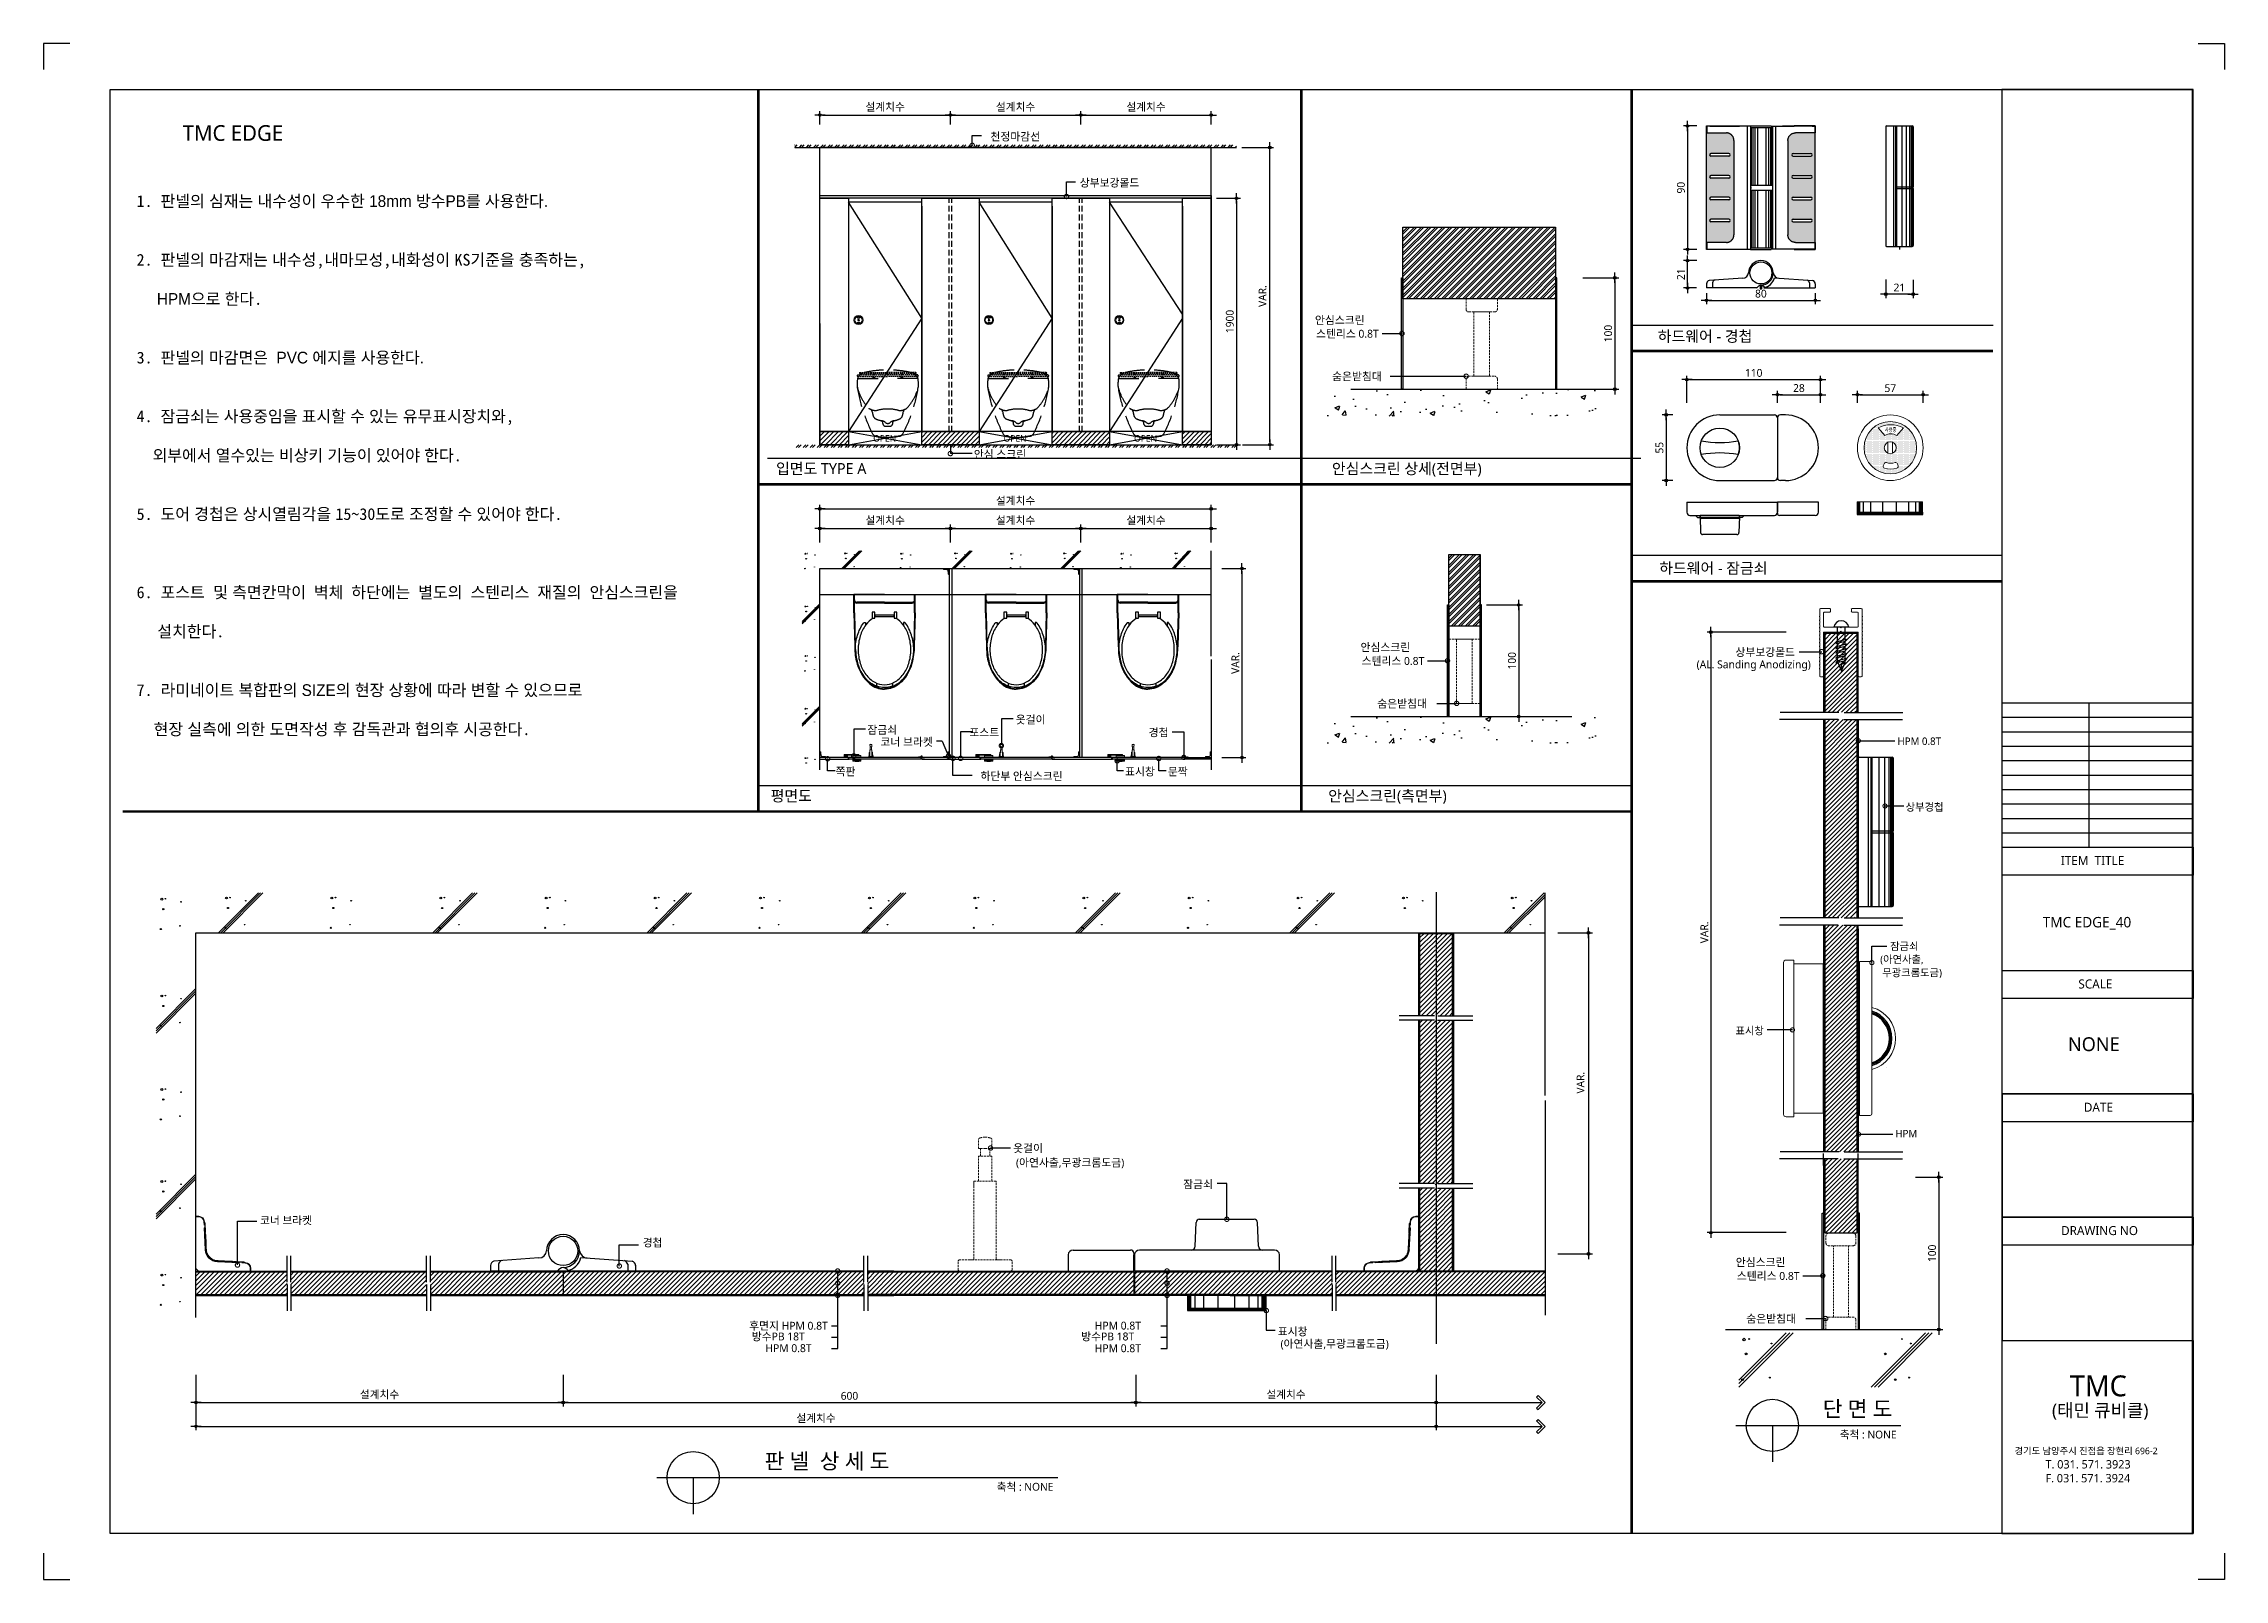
# Model space of a CAD drawing. Extents: x -256 to 8104, y -176 to 5714.
import ezdxf
from ezdxf.enums import TextEntityAlignment as Align

# ---------------------------------------------------------------- set-up
doc = ezdxf.new("R2010")
doc.units = 0
doc.header["$LTSCALE"] = 30
for name, pattern in [('CEN', [62, 60, -1, 0, -1]), ('HIDDEN', [0.375, 0.25, -0.125]), ('HIDDEN2', [4.7625, 3.175, -1.5875])]:
    doc.linetypes.add(name, pattern=pattern)
doc.layers.get('0').update_dxf_attribs({"linetype": 'CONTINUOUS'})
doc.layers.get('DEFPOINTS').update_dxf_attribs({"linetype": 'CONTINUOUS'})
for name, color, linetype in [('02---제품선', 4, 'CONTINUOUS'), ('0_toilet', 6, 'CONTINUOUS'), ('C', 2, 'CONTINUOUS'), ('curior-0Line', 252, 'CONTINUOUS'), ('DIM', 7, 'CONTINUOUS'), ('HAT', 8, 'CONTINUOUS'), ('HID', 9, 'HIDDEN'), ('jac text', 7, 'CONTINUOUS'), ('TIT', 3, 'CONTINUOUS'), ('경첩', 4, 'CONTINUOUS'), ('기타', 1, 'CONTINUOUS'), ('문자', 3, 'CONTINUOUS'), ('부자재', 4, 'CONTINUOUS'), ('상부보강몰드', 4, 'HIDDEN2'), ('옷걸이', 4, 'CONTINUOUS'), ('잠금쇠(회전형)', 4, 'CONTINUOUS'), ('중심선', 1, 'CEN'), ('치수', 1, 'CONTINUOUS'), ('판넬', 2, 'CONTINUOUS'), ('해치', 8, 'CONTINUOUS')]:
    doc.layers.add(name, color=color, linetype=linetype)
doc.styles.add('HDW', font='gulim.ttc')
doc.styles.add('돋움', font='malgun.ttf')
doc.dimstyles.new('10', dxfattribs={"dimscale": 10, "dimtxt": 3, "dimasz": 1, "dimexe": 1.5, "dimexo": 2, "dimgap": 1, "dimtad": 1, "dimdec": 0, "dimlunit": 6, "dimtxsty": '돋움', "dimblk": 'DIMDOT', "dimcen": -1, "dimdle": 1.5, "dimclrt": 3, "dimazin": 3, "dimtfac": 1, "dimtdec": 0, "dimtix": 1, "dimtmove": 2, "dimatfit": 3, "dimldrblk": 'DIMDOT', "dimarcsym": 0})
pattern_1 = [(45, (187208.739, -1593.336), (-8.55643, 8.55643), [])]
pattern_2 = [(45, (186401.2, -1704.915), (-8.980256, 8.980256), [])]
pattern_3 = [(45, (186404.804, -1733.326), (-8.980256, 8.980256), [])]

# ---------------------------------------------------------------- blocks, each defined once
blk = doc.blocks.new('DIMDOT')
at = {"linetype": 'Continuous'}
blk.add_line((-2, 0), (2, 0), dxfattribs=at)
for radius in [0.5, 0.25]:
    blk.add_circle((0, 0), radius, dxfattribs=at)
blk = doc.blocks.new('*D1016')
at = {"layer": 'DEFPOINTS', "color": 0}
for p in [(197946.5, 3882.6), (197446.5, 3826.3), (197946.5, 3826.3)]:
    blk.add_point(p, dxfattribs=at)
at = {"layer": 'DIM', "color": 0, "lineweight": -2, "ltscale": 10}
for p, q in [((197446.5, 3846.3), (197446.5, 3897.6)), ((197456.5, 3882.6), (197936.5, 3882.6)), ((197946.5, 3846.3), (197946.5, 3897.6))]:
    blk.add_line(p, q, dxfattribs=at)
at = {"layer": 'DIM', "color": 0, "lineweight": -2, "xscale": 10, "yscale": 10, "zscale": 10, "rotation": 180}
blk.add_blockref('DIMDOT', (197446.5, 3882.6), dxfattribs=at)
at = {"layer": 'DIM', "color": 0, "lineweight": -2, "xscale": 10, "yscale": 10, "zscale": 10}
blk.add_blockref('DIMDOT', (197946.5, 3882.6), dxfattribs=at)
at = {"layer": 'DIM', "color": 3, "insert": (197696.5, 3912.2), "char_height": 30, "attachment_point": 5, "style": '돋움'}
blk.add_mtext('설계치수', dxfattribs=at)
blk = doc.blocks.new('*D1017')
at = {"layer": 'DEFPOINTS', "color": 0}
for p in [(198446.5, 3882.6), (197946.5, 3826.3), (198446.5, 3826.3)]:
    blk.add_point(p, dxfattribs=at)
at = {"layer": 'DIM', "color": 0, "lineweight": -2, "ltscale": 10}
for p, q in [((197946.5, 3846.3), (197946.5, 3897.6)), ((197956.5, 3882.6), (198436.5, 3882.6)), ((198446.5, 3846.3), (198446.5, 3897.6))]:
    blk.add_line(p, q, dxfattribs=at)
at = {"layer": 'DIM', "color": 0, "lineweight": -2, "xscale": 10, "yscale": 10, "zscale": 10, "rotation": 180}
blk.add_blockref('DIMDOT', (197946.5, 3882.6), dxfattribs=at)
at = {"layer": 'DIM', "color": 0, "lineweight": -2, "xscale": 10, "yscale": 10, "zscale": 10}
blk.add_blockref('DIMDOT', (198446.5, 3882.6), dxfattribs=at)
at = {"layer": 'DIM', "color": 3, "insert": (198196.5, 3912.2), "char_height": 30, "attachment_point": 5, "style": '돋움'}
blk.add_mtext('설계치수', dxfattribs=at)
blk = doc.blocks.new('*D1018')
at = {"layer": 'DEFPOINTS', "color": 0}
for p in [(198946.5, 3882.6), (198446.5, 3826.3), (198946.5, 3826.3)]:
    blk.add_point(p, dxfattribs=at)
at = {"layer": 'DIM', "color": 0, "lineweight": -2, "ltscale": 10}
for p, q in [((198446.5, 3846.3), (198446.5, 3897.6)), ((198456.5, 3882.6), (198936.5, 3882.6)), ((198946.5, 3846.3), (198946.5, 3897.6))]:
    blk.add_line(p, q, dxfattribs=at)
at = {"layer": 'DIM', "color": 0, "lineweight": -2, "xscale": 10, "yscale": 10, "zscale": 10, "rotation": 180}
blk.add_blockref('DIMDOT', (198446.5, 3882.6), dxfattribs=at)
at = {"layer": 'DIM', "color": 0, "lineweight": -2, "xscale": 10, "yscale": 10, "zscale": 10}
blk.add_blockref('DIMDOT', (198946.5, 3882.6), dxfattribs=at)
at = {"layer": 'DIM', "color": 3, "insert": (198696.5, 3912.2), "char_height": 30, "attachment_point": 5, "style": '돋움'}
blk.add_mtext('설계치수', dxfattribs=at)
blk = doc.blocks.new('*D1019')
at = {"layer": 'DEFPOINTS', "color": 0}
for p in [(198946.5, 3563.4), (198946.5, 2618.4), (199043.4, 2618.4)]:
    blk.add_point(p, dxfattribs=at)
at = {"layer": 'DIM', "color": 0, "lineweight": -2, "ltscale": 10}
for p, q in [((198966.5, 3563.4), (199058.4, 3563.4)), ((199043.4, 3553.4), (199043.4, 2628.4)), ((198966.5, 2618.4), (199058.4, 2618.4))]:
    blk.add_line(p, q, dxfattribs=at)
at = {"layer": 'DIM', "color": 0, "lineweight": -2, "xscale": 10, "yscale": 10, "zscale": 10}
for p, rotation in [((199043.4, 3563.4), 90), ((199043.4, 2618.4), 270)]:
    blk.add_blockref('DIMDOT', p, dxfattribs=dict(at, rotation=rotation))
at = {"layer": 'DIM', "color": 3, "insert": (199017.8, 3090.9), "char_height": 30, "attachment_point": 5, "rotation": 90, "style": '돋움'}
blk.add_mtext('1900', dxfattribs=at)
blk = doc.blocks.new('*D1020')
at = {"layer": 'DEFPOINTS', "color": 0}
for p in [(198967.5, 2143.5), (198967.5, 1418.5), (199064.4, 1418.5)]:
    blk.add_point(p, dxfattribs=at)
at = {"layer": 'DIM', "color": 0, "lineweight": -2, "ltscale": 10}
for p, q in [((198987.5, 2143.5), (199079.4, 2143.5)), ((199064.4, 2133.5), (199064.4, 1428.5)), ((198987.5, 1418.5), (199079.4, 1418.5))]:
    blk.add_line(p, q, dxfattribs=at)
at = {"layer": 'DIM', "color": 0, "lineweight": -2, "xscale": 10, "yscale": 10, "zscale": 10}
for p, rotation in [((199064.4, 2143.5), 90), ((199064.4, 1418.5), 270)]:
    blk.add_blockref('DIMDOT', p, dxfattribs=dict(at, rotation=rotation))
at = {"layer": 'DIM', "color": 3, "insert": (199039.2, 1781), "char_height": 30, "attachment_point": 5, "rotation": 90, "style": '돋움'}
blk.add_mtext('VAR.', dxfattribs=at)
blk = doc.blocks.new('_DOTSMALL')
at = {"color": 0, "linetype": 'ByBlock', "const_width": 0.5}
blk.add_lwpolyline([(-0.0625, 0, 1), (0.0625, 0, 1)], format="xyb", close=True, dxfattribs=at)
blk = doc.blocks.new('A$C63EC304E')
at = {"layer": '치수', "color": 1, "xscale": 2.5, "yscale": 2.5, "zscale": 2.5, "rotation": 234.3098741996962}
blk.add_blockref('_DOTSMALL', (0.31, 0.31), dxfattribs=at)
blk = doc.blocks.new('A$C2BC9653E')
at = {"layer": '치수', "xscale": 0.3333333333333333, "yscale": 0.3333333333333333, "zscale": 0.3333333333333333}
blk.add_blockref('A$C63EC304E', (0, 0), dxfattribs=at)
blk = doc.blocks.new('A$C7FC71301')
at = {"layer": '치수', "rotation": 180}
blk.add_blockref('A$C2BC9653E', (0.21, 0.21), dxfattribs=at)
blk = doc.blocks.new('A$C4A20372B')
at = {"layer": '치수'}
blk.add_blockref('A$C7FC71301', (0, 0), dxfattribs=at)
blk = doc.blocks.new('A$C566469F5')
at = {"layer": '치수'}
blk.add_blockref('A$C4A20372B', (0, 0), dxfattribs=at)
blk = doc.blocks.new('A$C7E317CD4')
at = {"layer": '해치', "xscale": 2, "yscale": 2, "zscale": 2}
blk.add_blockref('A$C566469F5', (0, 0), dxfattribs=at)
blk = doc.blocks.new('A$C601D7F27')
at = {"layer": '치수'}
blk.add_blockref('A$C7E317CD4', (0, 0), dxfattribs=at)
blk = doc.blocks.new('A$C38802C08')
at = {"layer": '치수'}
blk.add_blockref('A$C601D7F27', (0, 0), dxfattribs=at)
blk = doc.blocks.new('*D1021')
at = {"layer": 'DEFPOINTS', "color": 0}
for p in [(198946.5, 2297.1), (198446.5, 2223.9), (198946.5, 2223.9)]:
    blk.add_point(p, dxfattribs=at)
at = {"layer": 'DIM', "color": 0, "lineweight": -2, "ltscale": 10}
for p, q in [((198446.5, 2243.9), (198446.5, 2312.1)), ((198456.5, 2297.1), (198936.5, 2297.1)), ((198946.5, 2243.9), (198946.5, 2312.1))]:
    blk.add_line(p, q, dxfattribs=at)
at = {"layer": 'DIM', "color": 0, "lineweight": -2, "xscale": 10, "yscale": 10, "zscale": 10, "rotation": 180}
blk.add_blockref('DIMDOT', (198446.5, 2297.1), dxfattribs=at)
at = {"layer": 'DIM', "color": 0, "lineweight": -2, "xscale": 10, "yscale": 10, "zscale": 10}
blk.add_blockref('DIMDOT', (198946.5, 2297.1), dxfattribs=at)
at = {"layer": 'DIM', "color": 3, "insert": (198696.5, 2326.7), "char_height": 30, "attachment_point": 5, "style": '돋움'}
blk.add_mtext('설계치수', dxfattribs=at)
blk = doc.blocks.new('*D1022')
at = {"layer": 'DEFPOINTS', "color": 0}
for p in [(198946.5, 2372.4), (197446.5, 2223.9), (198946.5, 2223.9)]:
    blk.add_point(p, dxfattribs=at)
at = {"layer": 'DIM', "color": 0, "lineweight": -2, "ltscale": 10}
for p, q in [((197446.5, 2243.9), (197446.5, 2387.4)), ((197456.5, 2372.4), (198936.5, 2372.4)), ((198946.5, 2243.9), (198946.5, 2387.4))]:
    blk.add_line(p, q, dxfattribs=at)
at = {"layer": 'DIM', "color": 0, "lineweight": -2, "xscale": 10, "yscale": 10, "zscale": 10, "rotation": 180}
blk.add_blockref('DIMDOT', (197446.5, 2372.4), dxfattribs=at)
at = {"layer": 'DIM', "color": 0, "lineweight": -2, "xscale": 10, "yscale": 10, "zscale": 10}
blk.add_blockref('DIMDOT', (198946.5, 2372.4), dxfattribs=at)
at = {"layer": 'DIM', "color": 3, "insert": (198196.5, 2402.1), "char_height": 30, "attachment_point": 5, "style": '돋움'}
blk.add_mtext('설계치수', dxfattribs=at)
blk = doc.blocks.new('*D1023')
at = {"layer": 'DEFPOINTS', "color": 0}
for p in [(198446.5, 2297.1), (197946.5, 2223.9), (198446.5, 2223.9)]:
    blk.add_point(p, dxfattribs=at)
at = {"layer": 'DIM', "color": 0, "lineweight": -2, "ltscale": 10}
for p, q in [((197946.5, 2243.9), (197946.5, 2312.1)), ((197956.5, 2297.1), (198436.5, 2297.1)), ((198446.5, 2243.9), (198446.5, 2312.1))]:
    blk.add_line(p, q, dxfattribs=at)
at = {"layer": 'DIM', "color": 0, "lineweight": -2, "xscale": 10, "yscale": 10, "zscale": 10, "rotation": 180}
blk.add_blockref('DIMDOT', (197946.5, 2297.1), dxfattribs=at)
at = {"layer": 'DIM', "color": 0, "lineweight": -2, "xscale": 10, "yscale": 10, "zscale": 10}
blk.add_blockref('DIMDOT', (198446.5, 2297.1), dxfattribs=at)
at = {"layer": 'DIM', "color": 3, "insert": (198196.5, 2326.7), "char_height": 30, "attachment_point": 5, "style": '돋움'}
blk.add_mtext('설계치수', dxfattribs=at)
blk = doc.blocks.new('*D1024')
at = {"layer": 'DEFPOINTS', "color": 0}
for p in [(197946.5, 2297.1), (197446.5, 2223.9), (197946.5, 2223.9)]:
    blk.add_point(p, dxfattribs=at)
at = {"layer": 'DIM', "color": 0, "lineweight": -2, "ltscale": 10}
for p, q in [((197446.5, 2243.9), (197446.5, 2312.1)), ((197456.5, 2297.1), (197936.5, 2297.1)), ((197946.5, 2243.9), (197946.5, 2312.1))]:
    blk.add_line(p, q, dxfattribs=at)
at = {"layer": 'DIM', "color": 0, "lineweight": -2, "xscale": 10, "yscale": 10, "zscale": 10, "rotation": 180}
blk.add_blockref('DIMDOT', (197446.5, 2297.1), dxfattribs=at)
at = {"layer": 'DIM', "color": 0, "lineweight": -2, "xscale": 10, "yscale": 10, "zscale": 10}
blk.add_blockref('DIMDOT', (197946.5, 2297.1), dxfattribs=at)
at = {"layer": 'DIM', "color": 3, "insert": (197696.5, 2326.7), "char_height": 30, "attachment_point": 5, "style": '돋움'}
blk.add_mtext('설계치수', dxfattribs=at)
blk = doc.blocks.new('*D1025')
at = {"layer": 'DEFPOINTS', "color": 0}
for p in [(201282, 2868), (200770, 2759.3), (201282, 2759.3)]:
    blk.add_point(p, dxfattribs=at)
at = {"layer": 'DIM', "color": 0, "lineweight": -2, "ltscale": 10}
for p, q in [((200770, 2779.3), (200770, 2883)), ((200780, 2868), (201272, 2868)), ((201282, 2779.3), (201282, 2883))]:
    blk.add_line(p, q, dxfattribs=at)
at = {"layer": 'DIM', "color": 0, "lineweight": -2, "xscale": 10, "yscale": 10, "zscale": 10, "rotation": 180}
blk.add_blockref('DIMDOT', (200770, 2868), dxfattribs=at)
at = {"layer": 'DIM', "color": 0, "lineweight": -2, "xscale": 10, "yscale": 10, "zscale": 10}
blk.add_blockref('DIMDOT', (201282, 2868), dxfattribs=at)
at = {"layer": 'DIM', "color": 3, "insert": (201026, 2893.5), "char_height": 30, "attachment_point": 5, "style": '돋움'}
blk.add_mtext('110', dxfattribs=at)
blk = doc.blocks.new('*D1026')
at = {"layer": 'DEFPOINTS', "color": 0}
for p in [(201117, 2759.3), (201282, 2810), (201282, 2759.3)]:
    blk.add_point(p, dxfattribs=at)
at = {"layer": 'DIM', "color": 0, "lineweight": -2, "ltscale": 10}
for p, q in [((201117, 2779.3), (201117, 2825)), ((201127, 2810), (201272, 2810)), ((201282, 2779.3), (201282, 2825))]:
    blk.add_line(p, q, dxfattribs=at)
at = {"layer": 'DIM', "color": 0, "lineweight": -2, "xscale": 10, "yscale": 10, "zscale": 10, "rotation": 180}
blk.add_blockref('DIMDOT', (201117, 2810), dxfattribs=at)
at = {"layer": 'DIM', "color": 0, "lineweight": -2, "xscale": 10, "yscale": 10, "zscale": 10}
blk.add_blockref('DIMDOT', (201282, 2810), dxfattribs=at)
at = {"layer": 'DIM', "color": 3, "insert": (201199.5, 2835.5), "char_height": 30, "attachment_point": 5, "style": '돋움'}
blk.add_mtext('28', dxfattribs=at)
blk = doc.blocks.new('*D1027')
at = {"layer": 'DEFPOINTS', "color": 0}
for p in [(201423.7, 2759.3), (201675.7, 2810), (201675.7, 2759.3)]:
    blk.add_point(p, dxfattribs=at)
at = {"layer": 'DIM', "color": 0, "lineweight": -2, "ltscale": 10}
for p, q in [((201423.7, 2779.3), (201423.7, 2825)), ((201433.7, 2810), (201665.7, 2810)), ((201675.7, 2779.3), (201675.7, 2825))]:
    blk.add_line(p, q, dxfattribs=at)
at = {"layer": 'DIM', "color": 0, "lineweight": -2, "xscale": 10, "yscale": 10, "zscale": 10, "rotation": 180}
blk.add_blockref('DIMDOT', (201423.7, 2810), dxfattribs=at)
at = {"layer": 'DIM', "color": 0, "lineweight": -2, "xscale": 10, "yscale": 10, "zscale": 10}
blk.add_blockref('DIMDOT', (201675.7, 2810), dxfattribs=at)
at = {"layer": 'DIM', "color": 3, "insert": (201549.7, 2835.2), "char_height": 30, "attachment_point": 5, "style": '돋움'}
blk.add_mtext('57', dxfattribs=at)
blk = doc.blocks.new('*D1028')
at = {"layer": 'DEFPOINTS', "color": 0}
for p in [(200827.6, 3840.7), (200772.6, 3367.6), (200827.6, 3367.6)]:
    blk.add_point(p, dxfattribs=at)
at = {"layer": 'DIM', "color": 0, "lineweight": -2, "ltscale": 10}
for p, q in [((200807.6, 3840.7), (200757.6, 3840.7)), ((200772.6, 3830.7), (200772.6, 3377.6)), ((200807.6, 3367.6), (200757.6, 3367.6))]:
    blk.add_line(p, q, dxfattribs=at)
at = {"layer": 'DIM', "color": 0, "lineweight": -2, "xscale": 10, "yscale": 10, "zscale": 10}
for p, rotation in [((200772.6, 3840.7), 90), ((200772.6, 3367.6), 270)]:
    blk.add_blockref('DIMDOT', p, dxfattribs=dict(at, rotation=rotation))
at = {"layer": 'DIM', "color": 3, "insert": (200747.1, 3604.1), "char_height": 30, "attachment_point": 5, "rotation": 90, "style": '돋움'}
blk.add_mtext('90', dxfattribs=at)
blk = doc.blocks.new('*D1029')
at = {"layer": 'DEFPOINTS', "color": 0}
for p in [(200845.2, 3219.4), (201262.3, 3219.4), (201262.3, 3172)]:
    blk.add_point(p, dxfattribs=at)
at = {"layer": 'DIM', "color": 0, "lineweight": -2, "ltscale": 10}
for p, q in [((200845.2, 3199.4), (200845.2, 3157)), ((201262.3, 3199.4), (201262.3, 3157)), ((200855.2, 3172), (201252.3, 3172))]:
    blk.add_line(p, q, dxfattribs=at)
at = {"layer": 'DIM', "color": 0, "lineweight": -2, "xscale": 10, "yscale": 10, "zscale": 10, "rotation": 180}
blk.add_blockref('DIMDOT', (200845.2, 3172), dxfattribs=at)
at = {"layer": 'DIM', "color": 0, "lineweight": -2, "xscale": 10, "yscale": 10, "zscale": 10}
blk.add_blockref('DIMDOT', (201262.3, 3172), dxfattribs=at)
at = {"layer": 'DIM', "color": 3, "insert": (201053.7, 3197.5), "char_height": 30, "attachment_point": 5, "style": '돋움'}
blk.add_mtext('80', dxfattribs=at)
blk = doc.blocks.new('*D1030')
at = {"layer": 'DEFPOINTS', "color": 0}
for p in [(200772.6, 3324.4), (200827.6, 3324.4), (200826.9, 3219.4)]:
    blk.add_point(p, dxfattribs=at)
at = {"layer": 'DIM', "color": 0, "lineweight": -2, "ltscale": 10}
for p, q in [((200807.6, 3324.4), (200757.6, 3324.4)), ((200772.6, 3229.4), (200772.6, 3314.4)), ((200806.9, 3219.4), (200757.6, 3219.4))]:
    blk.add_line(p, q, dxfattribs=at)
at = {"layer": 'DIM', "color": 0, "lineweight": -2, "xscale": 10, "yscale": 10, "zscale": 10}
for p, rotation in [((200772.6, 3324.4), 90), ((200772.6, 3219.4), 270)]:
    blk.add_blockref('DIMDOT', p, dxfattribs=dict(at, rotation=rotation))
at = {"layer": 'DIM', "color": 3, "insert": (200747.3, 3271.9), "char_height": 30, "attachment_point": 5, "rotation": 90, "style": '돋움'}
blk.add_mtext('21', dxfattribs=at)
blk = doc.blocks.new('*D1031')
at = {"layer": 'DEFPOINTS', "color": 0}
for p in [(201532.1, 3271.5), (201637.1, 3270.8), (201532.1, 3195.9)]:
    blk.add_point(p, dxfattribs=at)
at = {"layer": 'DIM', "color": 0, "lineweight": -2, "ltscale": 10}
for p, q in [((201532.1, 3251.5), (201532.1, 3180.9)), ((201627.1, 3195.9), (201542.1, 3195.9)), ((201637.1, 3250.8), (201637.1, 3180.9))]:
    blk.add_line(p, q, dxfattribs=at)
at = {"layer": 'DIM', "color": 0, "lineweight": -2, "xscale": 10, "yscale": 10, "zscale": 10, "rotation": 180}
blk.add_blockref('DIMDOT', (201532.1, 3195.9), dxfattribs=at)
at = {"layer": 'DIM', "color": 0, "lineweight": -2, "xscale": 10, "yscale": 10, "zscale": 10}
blk.add_blockref('DIMDOT', (201637.1, 3195.9), dxfattribs=at)
at = {"layer": 'DIM', "color": 3, "insert": (201584.6, 3221.2), "char_height": 30, "attachment_point": 5, "style": '돋움'}
blk.add_mtext('21', dxfattribs=at)
blk = doc.blocks.new('A$C10E41893')
at = {"layer": '부자재'}
for p, q in [((6, 0), (6, 196)), ((123, 196), (6, 196)), ((123, 192), (6, 192)), ((55, 0), (55, 177)), ((61, 0), (61, 177)), ((6, 0), (6, -196)), ((55, 0), (55, -177)), ((61, 0), (61, -177)), ((123, -192), (6, -192)), ((123, -196), (6, -196))]:
    blk.add_line(p, q, dxfattribs=at)
for points in [[(123, 196, -0.012538), (123, 196), (335, 190, -0.055395), (445, 175, -0.154276), (577, 93, -0.179504), (612, 0, -0.179504)], [(123, 192, -0.012538), (123, 192), (335, 187, -0.055395), (444, 172, -0.154276), (574, 91, -0.179504), (608, 0, -0.179504)], [(157, -72, 0.089162), (200, -119, 0.085733), (270, -155, 0.075373), (359, -168, 0.075373), (447, -155, 0.085733), (517, -119, 0.106084), (567, -62, 0.126931), (583, 0, 0.126931), (567, 62, 0.106084), (517, 119, 0.085733), (447, 155, 0.075373), (359, 168, 0.075373), (270, 155, 0.085733), (200, 119, 0.089162), (157, 72)], [(572, 51), (589, 51), (589, 60, 0.021185), (583, 71, 0.106084), (528, 134, 0.085733), (453, 172, 0.075373), (359, 187, 0.075373), (265, 172, 0.085733), (189, 134, 0.007337), (184, 130), (184, 122), (205, 122)], [(123, -196, 0.012538), (123, -196), (335, -190, 0.055395), (445, -175, 0.154276), (577, -93, 0.179504), (612, 0, 0.179504)], [(123, -192, 0.012538), (123, -192), (335, -187, 0.055395), (444, -172, 0.154276), (574, -91, 0.179504), (608, 0, 0.179504)], [(589, -51, 0.090214), (598, 0, 0.090214), (589, 51, 0.106084)], [(572, -51), (589, -51), (589, -60, -0.021185), (583, -71, -0.106084), (528, -134, -0.085733), (453, -172, -0.075373), (359, -187, -0.075373), (265, -172, -0.085733), (189, -134, -0.007337), (184, -130), (184, -122), (205, -122)]]:
    blk.add_lwpolyline(points, format="xyb", dxfattribs=at)
blk.add_lwpolyline([(138, -61), (119, -61), (119, -79), (157, -79), (157, -61), (138, -61), (147, -61), (147, 61), (138, 61), (157, 61), (157, 79), (119, 79), (119, 61), (138, 61), (138, -61), (119, -61)], dxfattribs=at)
for centre, start, end in [((40, 177), 0, 90), ((46, 177), 0, 90), ((40, -177), 270, 0), ((46, -177), 270, 0)]:
    blk.add_arc(centre, 15, start, end, dxfattribs=at)
blk = doc.blocks.new('A$C460A2A32')
at = {"color": 0}
for p, q in [((3, 20), (0, 16)), ((3, 20), (9, 20)), ((4, 10), (162, 10)), ((9, 20), (162, 20)), ((13, 32), (11, 30)), ((13, 32), (162, 32)), ((13, 27), (162, 27)), ((312, 32), (162, 32)), ((312, 27), (162, 27)), ((316, 20), (162, 20)), ((321, 10), (162, 10)), ((312, 32), (313, 30)), ((322, 20), (316, 20)), ((322, 20), (324, 16))]:
    blk.add_line(p, q, dxfattribs=at)
for centre, radius, start, end in [((4, 14), 4, 150.0107, 270), ((13, 29), 2, 135, 270), ((109, 28), 26, 182.6717, 198.4118), ((109, 10), 26, 180, 202.6199), ((107, 28), 23, 183.0205, 200.9186), ((107, 10), 23, 180, 205.7715), ((69, 10), 23, 334.2285, 0), ((69, 28), 23, 339.0814, 356.9795), ((67, 10), 26, 337.3801, 0), ((67, 28), 26, 341.5882, 357.3283), ((257, 10), 26, 180, 202.6199), ((257, 28), 26, 182.6717, 198.4118), ((256, 28), 23, 183.0205, 200.9186), ((256, 10), 23, 180, 205.7715), ((217, 10), 23, 334.2285, 0), ((217, 28), 23, 339.0814, 356.9795), ((216, 28), 26, 341.5882, 357.3283), ((216, 10), 26, 337.3801, 0), ((312, 29), 2, 270, 45), ((321, 14), 4, 270, 29.9893)]:
    blk.add_arc(centre, radius, start, end, dxfattribs=at)
blk = doc.blocks.new('*D1032')
at = {"layer": 'DEFPOINTS', "color": 0}
for p in [(200735.7, 2732.8), (200690, 2480.8), (200735.7, 2480.8)]:
    blk.add_point(p, dxfattribs=at)
at = {"layer": 'DIM', "color": 0, "lineweight": -2, "ltscale": 10}
for p, q in [((200715.7, 2732.8), (200675, 2732.8)), ((200690, 2722.8), (200690, 2490.8)), ((200715.7, 2480.8), (200675, 2480.8))]:
    blk.add_line(p, q, dxfattribs=at)
at = {"layer": 'DIM', "color": 0, "lineweight": -2, "xscale": 10, "yscale": 10, "zscale": 10}
for p, rotation in [((200690, 2732.8), 90), ((200690, 2480.8), 270)]:
    blk.add_blockref('DIMDOT', p, dxfattribs=dict(at, rotation=rotation))
at = {"layer": 'DIM', "color": 3, "insert": (200664.7, 2606.8), "char_height": 30, "attachment_point": 5, "rotation": 90, "style": '돋움'}
blk.add_mtext('55', dxfattribs=at)
blk = doc.blocks.new('*D1033')
at = {"layer": 'DEFPOINTS', "color": 0}
for p in [(201171, 1899.7), (200862.2, -403.5), (201171, -403.5)]:
    blk.add_point(p, dxfattribs=at)
at = {"layer": 'DIM', "color": 0, "lineweight": -2, "ltscale": 10}
for p, q in [((201151, 1899.7), (200847.2, 1899.7)), ((200862.2, 1889.7), (200862.2, -393.5)), ((201151, -403.5), (200847.2, -403.5))]:
    blk.add_line(p, q, dxfattribs=at)
at = {"layer": 'DIM', "color": 0, "lineweight": -2, "xscale": 10, "yscale": 10, "zscale": 10}
for p, rotation in [((200862.2, 1899.7), 90), ((200862.2, -403.5), 270)]:
    blk.add_blockref('DIMDOT', p, dxfattribs=dict(at, rotation=rotation))
at = {"layer": 'DIM', "color": 3, "insert": (200837, 748.1), "char_height": 30, "attachment_point": 5, "rotation": 90, "style": '돋움'}
blk.add_mtext('VAR.', dxfattribs=at)
blk = doc.blocks.new('A$C13EB2441')
for p, q in [((0.84, 7.37), (0.84, 14.11)), ((0.84, 6.74), (0.84, 0))]:
    blk.add_line(p, q)
blk = doc.blocks.new('*D1034')
at = {"layer": 'DEFPOINTS', "color": 0}
for p in [(201626.7, -190.7), (201635.8, -775.1), (201735.6, -775.1)]:
    blk.add_point(p, dxfattribs=at)
at = {"layer": 'DIM', "color": 0, "lineweight": -2, "ltscale": 10}
for p, q in [((201646.7, -190.7), (201750.6, -190.7)), ((201735.6, -200.7), (201735.6, -765.1)), ((201655.8, -775.1), (201750.6, -775.1))]:
    blk.add_line(p, q, dxfattribs=at)
at = {"layer": 'DIM', "color": 0, "lineweight": -2, "xscale": 10, "yscale": 10, "zscale": 10}
for p, rotation in [((201735.6, -190.7), 90), ((201735.6, -775.1), 270)]:
    blk.add_blockref('DIMDOT', p, dxfattribs=dict(at, rotation=rotation))
at = {"layer": 'DIM', "color": 3, "insert": (201710, -482.9), "char_height": 30, "attachment_point": 5, "rotation": 90, "style": '돋움'}
blk.add_mtext('100', dxfattribs=at)
blk = doc.blocks.new('*D1035')
at = {"layer": 'DEFPOINTS', "color": 0}
for p in [(199043.4, 3758.2), (199170.8, 3758.2), (199045.9, 2618.4)]:
    blk.add_point(p, dxfattribs=at)
at = {"layer": 'DIM', "color": 0, "lineweight": -2, "ltscale": 10}
for p, q in [((199063.4, 3758.2), (199185.8, 3758.2)), ((199170.8, 2628.4), (199170.8, 3748.2)), ((199065.9, 2618.4), (199185.8, 2618.4))]:
    blk.add_line(p, q, dxfattribs=at)
at = {"layer": 'DIM', "color": 0, "lineweight": -2, "xscale": 10, "yscale": 10, "zscale": 10}
for p, rotation in [((199170.8, 3758.2), 90), ((199170.8, 2618.4), 270)]:
    blk.add_blockref('DIMDOT', p, dxfattribs=dict(at, rotation=rotation))
at = {"layer": 'DIM', "color": 3, "insert": (199143.5, 3188.3), "char_height": 30, "attachment_point": 5, "rotation": 90, "style": '돋움'}
blk.add_mtext('VAR.', dxfattribs=at)
blk = doc.blocks.new('*D1036')
at = {"layer": 'DEFPOINTS', "color": 0}
for p in [(195054.6, -929.4), (196461.7, -929.4), (196461.7, -1055.1)]:
    blk.add_point(p, dxfattribs=at)
at = {"layer": 'DIM', "color": 0, "lineweight": -2, "ltscale": 10}
for p, q in [((195054.6, -949.4), (195054.6, -1070.1)), ((196461.7, -949.4), (196461.7, -1070.1)), ((195064.6, -1055.1), (196451.7, -1055.1))]:
    blk.add_line(p, q, dxfattribs=at)
at = {"layer": 'DIM', "color": 0, "lineweight": -2, "xscale": 10, "yscale": 10, "zscale": 10, "rotation": 180}
blk.add_blockref('DIMDOT', (195054.6, -1055.1), dxfattribs=at)
at = {"layer": 'DIM', "color": 0, "lineweight": -2, "xscale": 10, "yscale": 10, "zscale": 10}
blk.add_blockref('DIMDOT', (196461.7, -1055.1), dxfattribs=at)
at = {"layer": 'DIM', "color": 3, "insert": (195758.2, -1025.5), "char_height": 30, "attachment_point": 5, "style": '돋움'}
blk.add_mtext('설계치수', dxfattribs=at)
blk = doc.blocks.new('*D1037')
at = {"layer": 'DEFPOINTS', "color": 0}
for p in [(195054.6, -929.4), (199808.5, -929.4), (199808.5, -1146.6)]:
    blk.add_point(p, dxfattribs=at)
at = {"layer": 'DIM', "color": 0, "lineweight": -2, "ltscale": 10}
for p, q in [((195054.6, -949.4), (195054.6, -1161.6)), ((199808.5, -949.4), (199808.5, -1161.6)), ((195064.6, -1146.6), (199798.5, -1146.6))]:
    blk.add_line(p, q, dxfattribs=at)
at = {"layer": 'DIM', "color": 0, "lineweight": -2, "xscale": 10, "yscale": 10, "zscale": 10, "rotation": 180}
blk.add_blockref('DIMDOT', (195054.6, -1146.6), dxfattribs=at)
at = {"layer": 'DIM', "color": 0, "lineweight": -2, "xscale": 10, "yscale": 10, "zscale": 10}
blk.add_blockref('DIMDOT', (199808.5, -1146.6), dxfattribs=at)
at = {"layer": 'DIM', "color": 3, "insert": (197431.6, -1116.9), "char_height": 30, "attachment_point": 5, "style": '돋움'}
blk.add_mtext('설계치수', dxfattribs=at)
blk = doc.blocks.new('*D1038')
at = {"layer": 'DEFPOINTS', "color": 0}
for p in [(198657.7, -929.4), (199808.5, -929.4), (199808.5, -1055.1)]:
    blk.add_point(p, dxfattribs=at)
at = {"layer": 'DIM', "color": 0, "lineweight": -2, "ltscale": 10}
for p, q in [((198657.7, -949.4), (198657.7, -1070.1)), ((199808.5, -949.4), (199808.5, -1070.1)), ((198667.7, -1055.1), (199798.5, -1055.1))]:
    blk.add_line(p, q, dxfattribs=at)
at = {"layer": 'DIM', "color": 0, "lineweight": -2, "xscale": 10, "yscale": 10, "zscale": 10, "rotation": 180}
blk.add_blockref('DIMDOT', (198657.7, -1055.1), dxfattribs=at)
at = {"layer": 'DIM', "color": 0, "lineweight": -2, "xscale": 10, "yscale": 10, "zscale": 10}
blk.add_blockref('DIMDOT', (199808.5, -1055.1), dxfattribs=at)
at = {"layer": 'DIM', "color": 3, "insert": (199233.1, -1025.5), "char_height": 30, "attachment_point": 5, "style": '돋움'}
blk.add_mtext('설계치수', dxfattribs=at)
blk = doc.blocks.new('*D1039')
at = {"layer": 'DEFPOINTS', "color": 0}
for p in [(196461.7, -929.4), (198657.7, -929.4), (198657.7, -1055.1)]:
    blk.add_point(p, dxfattribs=at)
at = {"layer": 'DIM', "color": 0, "lineweight": -2, "ltscale": 10}
for p, q in [((196461.7, -949.4), (196461.7, -1070.1)), ((198657.7, -949.4), (198657.7, -1070.1)), ((196471.7, -1055.1), (198647.7, -1055.1))]:
    blk.add_line(p, q, dxfattribs=at)
at = {"layer": 'DIM', "color": 0, "lineweight": -2, "xscale": 10, "yscale": 10, "zscale": 10, "rotation": 180}
blk.add_blockref('DIMDOT', (196461.7, -1055.1), dxfattribs=at)
at = {"layer": 'DIM', "color": 0, "lineweight": -2, "xscale": 10, "yscale": 10, "zscale": 10}
blk.add_blockref('DIMDOT', (198657.7, -1055.1), dxfattribs=at)
at = {"layer": 'DIM', "color": 3, "insert": (197559.7, -1029.6), "char_height": 30, "attachment_point": 5, "style": '돋움'}
blk.add_mtext('600', dxfattribs=at)
blk = doc.blocks.new('A$C06B31977')
for p, q in [((1.26, 11.06), (1.26, 21.17)), ((1.26, 10.11), (1.26, 0))]:
    blk.add_line(p, q)
blk = doc.blocks.new('*D1040')
at = {"layer": 'DEFPOINTS', "color": 0}
for p in [(200255.3, 746.3), (200255.3, -485.1), (200393.2, -485.1)]:
    blk.add_point(p, dxfattribs=at)
at = {"layer": 'DIM', "color": 0, "lineweight": -2, "ltscale": 10}
for p, q in [((200275.3, 746.3), (200408.2, 746.3)), ((200393.2, 736.3), (200393.2, -475.1)), ((200275.3, -485.1), (200408.2, -485.1))]:
    blk.add_line(p, q, dxfattribs=at)
at = {"layer": 'DIM', "color": 0, "lineweight": -2, "xscale": 10, "yscale": 10, "zscale": 10}
for p, rotation in [((200393.2, 746.3), 90), ((200393.2, -485.1), 270)]:
    blk.add_blockref('DIMDOT', p, dxfattribs=dict(at, rotation=rotation))
at = {"layer": 'DIM', "color": 3, "insert": (200362.4, 171.5), "char_height": 30, "attachment_point": 5, "rotation": 90, "style": '돋움'}
blk.add_mtext('VAR.', dxfattribs=at)
blk = doc.blocks.new('*D1041')
at = {"layer": 'DEFPOINTS', "color": 0}
for p in [(199982.2, 2003.6), (199982.2, 1576.1), (200125.1, 1576.1)]:
    blk.add_point(p, dxfattribs=at)
at = {"layer": 'DIM', "color": 0, "lineweight": -2, "ltscale": 10}
for p, q in [((200002.2, 2003.6), (200140.1, 2003.6)), ((200125.1, 1993.6), (200125.1, 1586.1)), ((200002.2, 1576.1), (200140.1, 1576.1))]:
    blk.add_line(p, q, dxfattribs=at)
at = {"layer": 'DIM', "color": 0, "lineweight": -2, "xscale": 10, "yscale": 10, "zscale": 10}
for p, rotation in [((200125.1, 2003.6), 90), ((200125.1, 1576.1), 270)]:
    blk.add_blockref('DIMDOT', p, dxfattribs=dict(at, rotation=rotation))
at = {"layer": 'DIM', "color": 3, "insert": (200099.5, 1789.8), "char_height": 30, "attachment_point": 5, "rotation": 90, "style": '돋움'}
blk.add_mtext('100', dxfattribs=at)
blk = doc.blocks.new('*D1042')
at = {"layer": 'DEFPOINTS', "color": 0}
for p in [(200350.9, 3258.5), (200350.9, 2831), (200493.8, 2831)]:
    blk.add_point(p, dxfattribs=at)
at = {"layer": 'DIM', "color": 0, "lineweight": -2, "ltscale": 10}
for p, q in [((200370.9, 3258.5), (200508.8, 3258.5)), ((200493.8, 3248.5), (200493.8, 2841)), ((200370.9, 2831), (200508.8, 2831))]:
    blk.add_line(p, q, dxfattribs=at)
at = {"layer": 'DIM', "color": 0, "lineweight": -2, "xscale": 10, "yscale": 10, "zscale": 10}
for p, rotation in [((200493.8, 3258.5), 90), ((200493.8, 2831), 270)]:
    blk.add_blockref('DIMDOT', p, dxfattribs=dict(at, rotation=rotation))
at = {"layer": 'DIM', "color": 3, "insert": (200468.2, 3044.7), "char_height": 30, "attachment_point": 5, "rotation": 90, "style": '돋움'}
blk.add_mtext('100', dxfattribs=at)
blk = doc.blocks.new('EDGE_40', base_point=(194726.3, -1557.6))
h = blk.add_hatch()
h.set_pattern_fill('ANSI31', color=2, style=0)
h.set_pattern_definition([(45, (197962.7143, 39.345), (-2.245064, 2.245064), [])])
h.paths.add_polyline_path([(199857.2, 2003.6), (199852.2, 2003.6), (199852.2, 1791.9, -1), (199852.2, 1787.7), (199852.2, 1576.1), (199857.2, 1576.1)])
h.paths.add_polyline_path([(199982.2, 1787.7, -1), (199982.2, 1791.9), (199982.2, 2003.6), (199977.2, 2003.6), (199977.2, 1576.1), (199982.2, 1576.1)])
at = {"layer": 'HAT'}
h = blk.add_hatch(dxfattribs=at)
h.set_pattern_fill('ANSI32', color=256, scale=2, style=0)
h.set_pattern_definition([(45, (186110.435, -1874.802), (-13.470384, 13.470384), []), (45, (186119.415, -1874.802), (-13.470384, 13.470384), [])])
h.paths.add_polyline_path([(197349.8, 3768.2), (199043.4, 3768.2), (199043.4, 3758.2), (197349.8, 3758.2)])
h = blk.add_hatch(dxfattribs=at)
h.set_pattern_fill('ANSI32', color=256, scale=2, style=0)
h.set_pattern_definition([(45, (186424.548, -1800.644), (-13.470384, 13.470384), []), (45, (186433.528, -1800.644), (-13.470384, 13.470384), [])])
h.paths.add_polyline_path([(199681.5, 3452.3), (200266.8, 3452.3), (200266.8, 3177.6), (199681.5, 3177.6)])
h = blk.add_hatch(dxfattribs=at)
h.set_pattern_fill('ANSI32', color=256, scale=2, style=0)
h.set_pattern_definition([(45, (186110.435, -1692.822), (-13.470384, 13.470384), []), (45, (186119.415, -1692.822), (-13.470384, 13.470384), [])])
h.paths.add_polyline_path([(197349.8, 2607.9), (199043.4, 2607.9), (199043.4, 2617.9), (197349.8, 2617.9)])
h = blk.add_hatch(dxfattribs=at)
h.set_pattern_fill('ANSI32', color=256, scale=2, style=0)
h.set_pattern_definition([(45, (194775.865, -1800.644), (-13.470384, 13.470384), []), (45, (194784.846, -1800.644), (-13.470384, 13.470384), [])])
h.paths.add_polyline_path([(199977.2, 2197.4), (199857.2, 2197.4), (199857.2, 1922.7), (199977.2, 1922.7), (199977.2, 2003.6)])
at = {"layer": 'HAT', "transparency": 33554687}
h = blk.add_hatch(dxfattribs=at)
h.set_pattern_fill('ANSI31', color=256, scale=3.811219)
h.set_pattern_definition(pattern_1)
h.paths.add_polyline_path([(201352.2, 1592), (201373.4, 1592), (201422.3, 1592), (201422.3, 1895), (201298.4, 1895), (201298.4, 1592)])
at = {"layer": 'HAT'}
h = blk.add_hatch(dxfattribs=at)
h.set_pattern_fill('ANSI31', color=256, scale=3.811219, style=0)
h.set_pattern_definition(pattern_1)
edge = h.paths.add_edge_path()
edge.add_line((201422.3, 1517.9), (201365.7, 1517.9))
edge.add_arc((201363.7, 1517.9), 1.99, -54.30987, 0, ccw=False)
edge.add_arc((201363.7, 1517.9), 1.99, 125.69013, 305.69013, ccw=False)
edge.add_arc((201363.7, 1517.9), 1.99, 0, 125.69013, ccw=False)
edge.add_line((201365.7, 1517.9), (201422.3, 1517.9))
edge.add_line((201422.3, 1517.9), (201422.3, 1564.4))
edge.add_line((201422.3, 1564.4), (201412.5, 1564.4))
edge.add_spline(control_points=[(201409.8, 1556.9), (201410.7, 1559.4), (201411.6, 1561.9), (201412.5, 1564.4)], knot_values=[0, 0, 0, 0, 0.152076, 0.152076, 0.152076, 0.152076], degree=3, periodic=0)
edge.add_line((201412.5, 1564.4), (201360.4, 1564.4))
edge.add_line((201360.4, 1564.4), (201360.4, 803.5))
edge.add_line((201360.4, 803.5), (201414.4, 803.5))
edge.add_spline(control_points=[(201414.4, 803.5), (201417.5, 811.9), (201420.3, 819.3), (201422.3, 822.9)], knot_values=[0.152076, 0.152076, 0.152076, 0.152076, 0.673721, 0.673721, 0.673721, 0.673721], degree=3, periodic=0)
edge.add_spline(control_points=[(201424.6, 803.5), (201425.1, 813.1), (201426.1, 827.7), (201423.4, 824.8), (201422.3, 822.9)], knot_values=[0.673721, 0.673721, 0.673721, 0.673721, 1.332503, 1.60798, 1.60798, 1.60798, 1.60798], degree=3, periodic=0)
edge.add_line((201422.3, 822.9), (201422.3, 1517.9))
h.paths.add_polyline_path([(201360.4, 1564.4), (201298.4, 1564.4), (201298.4, 803.5), (201360.4, 803.5)])
h = blk.add_hatch(dxfattribs=at)
h.set_pattern_fill('ANSI31', color=256, scale=3.811219, style=0)
h.set_pattern_definition(pattern_1)
h.paths.add_polyline_path([(201360.4, 340.9), (201298.4, 340.9), (201298.4, -93.1), (201360.4, -93.1), (201360.4, 11.2, -0.567825), (201360.4, 14.6)])
h.paths.add_polyline_path([(201422.3, 340.9), (201360.4, 340.9), (201360.4, 14.6, -0.582142), (201363.4, 12.9), (201422.3, 12.9)])
edge = h.paths.add_edge_path()
edge.add_line((201422.3, 12.9), (201363.4, 12.9))
edge.add_arc((201361.4, 12.9), 1.99, -54.30987, 0, ccw=False)
edge.add_arc((201361.4, 12.9), 1.99, 239.17799, 305.69013, ccw=False)
edge.add_line((201360.4, 11.2), (201360.4, -93.1))
edge.add_line((201360.4, -93.1), (201414.4, -93.1))
edge.add_spline(control_points=[(201414.4, -93.1), (201417.5, -84.8), (201420.3, -77.3), (201422.3, -73.7)], knot_values=[0.152076, 0.152076, 0.152076, 0.152076, 0.673721, 0.673721, 0.673721, 0.673721], degree=3, periodic=0)
edge.add_line((201422.3, -73.7), (201422.3, 12.9))
h.paths.add_polyline_path([(201360.4, 775.9), (201298.4, 775.9), (201298.4, 340.9), (201360.4, 340.9)])
edge = h.paths.add_edge_path()
edge.add_line((201422.3, 775.9), (201412.5, 775.9))
edge.add_spline(control_points=[(201409.8, 768.4), (201410.7, 770.9), (201411.6, 773.4), (201412.5, 775.9)], knot_values=[0, 0, 0, 0, 0.152076, 0.152076, 0.152076, 0.152076], degree=3, periodic=0)
edge.add_line((201412.5, 775.9), (201360.4, 775.9))
edge.add_line((201360.4, 775.9), (201360.4, 340.9))
edge.add_line((201360.4, 340.9), (201422.3, 340.9))
edge.add_line((201422.3, 340.9), (201422.3, 775.9))
at = {"layer": 'HAT', "transparency": 33554687}
h = blk.add_hatch(dxfattribs=at)
h.set_pattern_fill('ANSI31', color=256, scale=3.811219, style=0)
h.set_pattern_definition(pattern_1)
h.paths.add_polyline_path([(201350.3, -120.8), (201298.4, -120.8), (201298.4, -403.6), (201360.4, -403.6), (201360.4, -120.8)])
h.paths.add_polyline_path([(201422.3, -120.8), (201371.5, -120.8), (201360.4, -120.8), (201360.4, -403.6), (201422.3, -403.6)])
at = {"layer": '해치'}
h = blk.add_hatch(dxfattribs=at)
h.set_pattern_fill('DOTS', color=256, scale=2.628474)
h.set_pattern_definition([(0, (197883.4782, 4175.716), (2.086351, 4.172702), [0, -4.172702])])
edge = h.paths.add_edge_path()
edge.add_line((200845.7, 3394.1), (200845.8, 3394.1))
edge.add_spline(control_points=[(200845.8, 3394.1), (200846, 3394.1), (200857.5, 3394.1)], knot_values=[-0.724312, -0.724312, -0.724312, 0.724312, 0.724312, 0.724312], weights=[1, 0.748956, 1], degree=2, periodic=0)
edge.add_line((200857.5, 3394.1), (200921.4, 3394.1))
edge.add_spline(control_points=[(200921.4, 3394.1), (200950.3, 3394.1), (200950.3, 3423)], knot_values=[-1.570796, -1.570796, -1.570796, 0, 0, 0], weights=[1, 0.707107, 1], degree=2, periodic=0)
edge.add_line((200950.3, 3423), (200950.3, 3785.2))
edge.add_spline(control_points=[(200950.3, 3785.2), (200950.3, 3814.1), (200921.4, 3814.1)], knot_values=[0, 0, 0, 1.570796, 1.570796, 1.570796], weights=[1, 0.707107, 1], degree=2, periodic=0)
edge.add_line((200921.4, 3814.1), (200857.5, 3814.1))
edge.add_spline(control_points=[(200857.5, 3814.1), (200846, 3814.1), (200845.8, 3814.1)], knot_values=[-0.724312, -0.724312, -0.724312, 0.724312, 0.724312, 0.724312], weights=[1, 0.748956, 1], degree=2, periodic=0)
edge.add_line((200845.7, 3814.1), (200845.7, 3394.1))
h.paths.add_polyline_path([(200930.6, 3735.4, -0.414214), (200935.9, 3730.1, -0.414214), (200930.6, 3724.9), (200862.3, 3724.9, -0.414214), (200857, 3730.1, -0.414214), (200862.3, 3735.4)], flags=16)
h.paths.add_polyline_path([(200930.6, 3651.4, -0.414214), (200935.9, 3646.1, -0.414214), (200930.6, 3640.9), (200862.3, 3640.9, -0.414214), (200857, 3646.1, -0.414214), (200862.3, 3651.4)], flags=16)
h.paths.add_polyline_path([(200930.6, 3567.4, -0.414214), (200935.9, 3562.1, -0.414214), (200930.6, 3556.9), (200862.3, 3556.9, -0.414214), (200857, 3562.1, -0.414214), (200862.3, 3567.4)], flags=16)
h.paths.add_polyline_path([(200930.6, 3483.4, -0.414214), (200935.9, 3478.1, -0.414214), (200930.6, 3472.9), (200862.3, 3472.9, -0.414214), (200857, 3478.1, -0.414214), (200862.3, 3483.4)], flags=16)
h = blk.add_hatch(dxfattribs=at)
h.set_pattern_fill('DOTS', color=256, scale=2.628474)
h.set_pattern_definition([(0, (197408.861, 4175.716), (2.086351, 4.1727023), [0, -4.1727023])])
edge = h.paths.add_edge_path()
edge.add_spline(control_points=[(201157.1, 3785.2), (201157.1, 3814.1), (201186.1, 3814.1)], knot_values=[0, 0, 0, 1.570796, 1.570796, 1.570796], weights=[1, 0.707107, 1], degree=2, periodic=0)
edge.add_line((201186.1, 3814.1), (201250, 3814.1))
edge.add_spline(control_points=[(201250, 3814.1), (201261.5, 3814.1), (201261.7, 3814.1)], knot_values=[-0.724312, -0.724312, -0.724312, 0.724312, 0.724312, 0.724312], weights=[1, 0.748956, 1], degree=2, periodic=0)
edge.add_line((201261.8, 3814.1), (201261.8, 3394.1))
edge.add_line((201261.8, 3394.1), (201261.7, 3394.1))
edge.add_spline(control_points=[(201261.7, 3394.1), (201261.5, 3394.1), (201250, 3394.1)], knot_values=[-0.724312, -0.724312, -0.724312, 0.724312, 0.724312, 0.724312], weights=[1, 0.748956, 1], degree=2, periodic=0)
edge.add_line((201250, 3394.1), (201186.1, 3394.1))
edge.add_spline(control_points=[(201186.1, 3394.1), (201157.1, 3394.1), (201157.1, 3423)], knot_values=[-1.570796, -1.570796, -1.570796, 0, 0, 0], weights=[1, 0.707107, 1], degree=2, periodic=0)
edge.add_line((201157.1, 3423), (201157.1, 3785.2))
h.paths.add_polyline_path([(201176.9, 3735.4, 0.414214), (201171.6, 3730.1, 0.414214), (201176.9, 3724.9), (201245.2, 3724.9, 0.414214), (201250.5, 3730.1, 0.414214), (201245.2, 3735.4)], flags=16)
h.paths.add_polyline_path([(201176.9, 3651.4, 0.414214), (201171.6, 3646.1, 0.414214), (201176.9, 3640.9), (201245.2, 3640.9, 0.414214), (201250.5, 3646.1, 0.414214), (201245.2, 3651.4)], flags=16)
h.paths.add_polyline_path([(201176.9, 3567.4, 0.414214), (201171.6, 3562.1, 0.414214), (201176.9, 3556.9), (201245.2, 3556.9, 0.414214), (201250.5, 3562.1, 0.414214), (201245.2, 3567.4)], flags=16)
h.paths.add_polyline_path([(201176.9, 3483.4, 0.414214), (201171.6, 3478.1, 0.414214), (201176.9, 3472.9), (201245.2, 3472.9, 0.414214), (201250.5, 3478.1, 0.414214), (201245.2, 3483.4)], flags=16)
h = blk.add_hatch(dxfattribs=at)
h.set_pattern_fill('AR-CONC', color=256, style=0)
h.set_pattern_definition([(50, (197962.71, 1294.26), (182.185, -15.939), [19.05, -209.55]), (355, (197962.71, 1294.26), (-35.243, 191.057), [15.24, -167.64]), (100.451, (197977.9, 1292.93), (146.943, 175.117), [16.19, -178.09]), (46.184, (197962.71, 1345.06), (271.079, -42.042), [28.575, -314.325]), (96.636, (197985.3, 1341.56), (237.404, 247.426), [24.285, -267.135]), (351.184, (197962.71, 1345.06), (237.405, 247.425), [22.86, -251.46]), (21, (197988.11, 1332.36), (151.615, -102.2655), [19.05, -209.55]), (326, (197988.11, 1332.36), (61.802, 184.188), [15.24, -167.64]), (71.4514, (198000.75, 1323.84), (213.416, 81.923), [16.19, -178.09]), (37.5, (197962.714, 1294.26), (3.0886, 84.555), [0, -165.608, 0, -170.18, 0, -168.275]), (7.5, (197962.71, 1294.26), (66.8197, 100.1806), [0, -97.028, 0, -161.798, 0, -64.135]), (327.5, (197906.07, 1294.26), (135.5906, -5.7287), [0, -63.5, 0, -198.12, 0, -262.89]), (317.5, (197880.67, 1294.26), (148.129, 25.4265), [0, -82.55, 0, -131.572, 0, -186.69])])
h.paths.add_polyline_path([(200442.3, 2728), (200442.3, 2831), (199392.1, 2831), (199392.1, 2728)])
h = blk.add_hatch(dxfattribs=at)
h.set_pattern_fill('DOTS', color=256, scale=2.628474)
h.set_pattern_definition([(0, (195855.6728, -850.5616), (2.086351, 4.1727023), [0, -4.1727023])])
h.paths.add_polyline_path([(201650.3, 2606.8, 1), (201449, 2606.8, 1)])
h.paths.add_polyline_path([(201526.7, 2606.8, -1), (201572.6, 2606.8, -1)], flags=16)
h.paths.add_polyline_path([(201574.4, 2654.1, 0.250537), (201528.5, 2654.1), (201502.7, 2682.5, -0.258173), (201600.2, 2682.5)], flags=16)
h.paths.add_polyline_path([(201577.1, 2545.3), (201579.9, 2537.2, -0.437988), (201575.1, 2528.1, -0.127495), (201527.9, 2528.1, -0.437988), (201523, 2537.2), (201525.8, 2545.3, -0.407197), (201534.6, 2549.7, 0.156299), (201568.4, 2549.7, -0.407197)], flags=16)
h.paths.add_polyline_path([(201524.5, 2661.9), (201577.9, 2661.9), (201577.9, 2689.4), (201524.5, 2689.4)], flags=8)
at = {"layer": '해치', "transparency": 33554687}
h = blk.add_hatch(dxfattribs=at)
h.set_pattern_fill('ANSI31', color=3, scale=4)
h.set_pattern_definition(pattern_3)
h.paths.add_polyline_path([(197446.5, 2668.4), (197556.5, 2668.4), (197556.5, 2618.4), (197446.5, 2618.4)])
h = blk.add_hatch(dxfattribs=at)
h.set_pattern_fill('ANSI31', color=3, scale=4)
h.set_pattern_definition(pattern_3)
h.paths.add_polyline_path([(197836.5, 2668.4), (198056.5, 2668.4), (198056.5, 2618.4), (197836.5, 2618.4)])
h.paths.add_polyline_path([(198336.5, 2668.4), (198556.5, 2668.4), (198556.5, 2618.4), (198336.5, 2618.4)])
h.paths.add_polyline_path([(198836.5, 2668.4), (198946.5, 2668.4), (198946.5, 2618.4), (198836.5, 2618.4)])
at = {"layer": '해치'}
h = blk.add_hatch(dxfattribs=at)
h.set_pattern_fill('AR-CONC', color=256, style=0)
h.set_pattern_definition([(50, (197962.71, 39.35), (182.185, -15.939), [19.05, -209.55]), (355, (197962.71, 39.35), (-35.243, 191.057), [15.24, -167.64]), (100.451, (197977.9, 38.02), (146.943, 175.117), [16.19, -178.09]), (46.184, (197962.71, 90.15), (271.079, -42.042), [28.575, -314.325]), (96.636, (197985.3, 86.64), (237.404, 247.426), [24.285, -267.135]), (351.184, (197962.71, 90.15), (237.405, 247.425), [22.86, -251.46]), (21, (197988.11, 77.45), (151.615, -102.2655), [19.05, -209.55]), (326, (197988.11, 77.45), (61.802, 184.188), [15.24, -167.64]), (71.4514, (198000.75, 68.92), (213.416, 81.923), [16.19, -178.09]), (37.5, (197962.714, 39.345), (3.0886, 84.555), [0, -165.608, 0, -170.18, 0, -168.275]), (7.5, (197962.71, 39.345), (66.8197, 100.1806), [0, -97.028, 0, -161.798, 0, -64.135]), (327.5, (197906.07, 39.345), (135.5906, -5.7287), [0, -63.5, 0, -198.12, 0, -262.89]), (317.5, (197880.67, 39.35), (148.129, 25.4265), [0, -82.55, 0, -131.572, 0, -186.69])])
h.paths.add_polyline_path([(200442.3, 1473.1), (200442.3, 1576.1), (199392.1, 1576.1), (199392.1, 1473.1)])
h = blk.add_hatch(dxfattribs=at)
h.set_pattern_fill('ANSI31', color=256, scale=4, style=0)
h.set_pattern_definition([(45, (-76501.88, -57701.527), (-8.9802561, 8.9802561), [])])
edge = h.paths.add_edge_path()
edge.add_line((199808.5, 742.9), (199746.1, 742.9))
edge.add_line((199746.1, 742.9), (199745.2, 742))
edge.add_line((199745.2, 742), (199745.2, 641.6))
edge.add_line((199745.2, 641.6), (199788, 641.6))
edge.add_line((199788, 641.6), (199788, 600.1))
edge.add_line((199788, 600.1), (199745.2, 600.1))
edge.add_line((199745.2, 600.1), (199745.2, 428.4))
edge.add_line((199745.2, 428.4), (199801.8, 428.4))
edge.add_spline(control_points=[(199801.8, 428.4), (199804.5, 436), (199810.6, 451.4), (199806.7, 420.5), (199808.2, 418), (199808.5, 417.9)], knot_values=[0.456227, 0.456227, 0.456227, 0.456227, 2.847595, 6.178025, 6.737145, 6.737145, 6.737145, 6.737145], degree=3, periodic=0)
edge.add_spline(control_points=[(199808.2, 418.1), (199808.3, 421.2), (199808.3, 423.9), (199807.8, 424.3), (199807.7, 424.3)], knot_values=[0.891967, 0.891967, 0.891967, 0.891967, 1.280656, 1.337888, 1.337888, 1.337888, 1.337888], degree=3, periodic=0)
edge.add_line((199808.5, 417.9), (199808.5, 742.9))
edge = h.paths.add_edge_path()
edge.add_line((199871.9, 742.9), (199808.5, 742.9))
edge.add_line((199808.5, 742.9), (199808.5, 417.9))
edge.add_spline(control_points=[(199808.5, 417.9), (199809.7, 417.7), (199811.9, 422.1), (199814.6, 428.4)], knot_values=[6.737145, 6.737145, 6.737145, 6.737145, 8.913909, 8.913909, 8.913909, 8.913909], degree=3, periodic=0)
edge.add_spline(control_points=[(199814.6, 428.4), (199816.6, 433.2), (199818.9, 439.2), (199821.3, 445.1)], knot_values=[8.913909, 8.913909, 8.913909, 8.913909, 10.573873, 10.573873, 10.573873, 10.573873], degree=3, periodic=0)
edge.add_line((199814.6, 428.4), (199871.9, 428.4))
edge.add_line((199871.9, 428.4), (199871.9, 600.1))
edge.add_line((199871.9, 600.1), (199829, 600.1))
edge.add_line((199829, 600.1), (199829, 641.6))
edge.add_line((199829, 641.6), (199871.9, 641.6))
edge.add_line((199871.9, 641.6), (199871.9, 742.9))
h.paths.add_polyline_path([(199871.9, 641.6), (199829, 641.6), (199829, 600.1), (199871.9, 600.1)], flags=16)
h.paths.add_polyline_path([(199788, 641.6), (199745.2, 641.6), (199745.2, 600.1), (199788, 600.1)], flags=16)
h = blk.add_hatch(dxfattribs=at)
h.set_pattern_fill('ANSI31', color=256, scale=4, style=0)
h.set_pattern_definition([(45, (199808.524, 97.922), (-8.98026, 8.98026), [])])
h.paths.add_polyline_path([(199871.9, 411.3), (199745.2, 411.3), (199745.2, -215.4), (199871.9, -215.4)])
at = {"layer": '해치', "transparency": 33554687}
h = blk.add_hatch(dxfattribs=at)
h.set_pattern_fill('ANSI31', color=256, scale=4)
h.set_pattern_definition(pattern_2)
edge = h.paths.add_edge_path()
edge.add_spline(control_points=[(199808.5, -243), (199808.2, -242.9), (199807.1, -241.2), (199808, -231.3), (199808.2, -225.7)], knot_values=[1.337888, 1.337888, 1.337888, 1.337888, 1.524261, 2.245715, 2.245715, 2.245715, 2.245715], degree=3, periodic=0)
edge.add_spline(control_points=[(199808.5, -225.9), (199808.2, -225.8), (199806.7, -223.3), (199810.6, -192.4), (199804.5, -207.8), (199801.8, -215.4)], knot_values=[0.152076, 0.152076, 0.152076, 0.152076, 0.338449, 1.448592, 2.245715, 2.245715, 2.245715, 2.245715], degree=3, periodic=0)
edge.add_spline(control_points=[(199808.2, -225.7), (199808.3, -222.6), (199808.3, -219.9), (199807.8, -219.5), (199807.7, -219.5)], knot_values=[0.891967, 0.891967, 0.891967, 0.891967, 1.280656, 1.337888, 1.337888, 1.337888, 1.337888], degree=3, periodic=0)
edge.add_spline(control_points=[(199807.7, -219.5), (199806.7, -219.4), (199804.3, -225.4), (199801.8, -232.5)], knot_values=[0.152076, 0.152076, 0.152076, 0.152076, 0.891967, 0.891967, 0.891967, 0.891967], degree=3, periodic=0)
edge.add_spline(control_points=[(199800.1, -237), (199800.7, -235.5), (199801.2, -234), (199801.8, -232.5)], knot_values=[0, 0, 0, 0, 0.152076, 0.152076, 0.152076, 0.152076], degree=3, periodic=0)
edge.add_line((199801.8, -232.5), (199745.2, -232.5))
edge.add_line((199745.2, -232.5), (199745.2, -405))
edge.add_line((199745.2, -405), (199789.9, -405))
edge.add_line((199789.9, -405), (199789.9, -446.5))
edge.add_line((199789.9, -446.5), (199745.2, -446.5))
edge.add_line((199745.2, -446.5), (199745.2, -550.8))
edge.add_line((199745.2, -550.8), (199808.5, -550.8))
edge.add_line((199808.5, -550.8), (199808.5, -243))
h.paths.add_polyline_path([(199871.9, -405), (199827.1, -405), (199827.1, -446.5), (199871.9, -446.5)])
h.paths.add_polyline_path([(199789.9, -405), (199745.2, -405), (199745.2, -446.5), (199789.9, -446.5)], flags=16)
h = blk.add_hatch(dxfattribs=at)
h.set_pattern_fill('ANSI31', color=256, scale=4)
h.set_pattern_definition(pattern_2)
h.paths.add_polyline_path([(199871.9, -293.5), (199808.5, -293.5), (199808.5, -550.8), (199871.9, -550.8), (199871.9, -446.5), (199827.1, -446.5), (199827.1, -405), (199871.9, -405)])
edge = h.paths.add_edge_path()
edge.add_line((199871.9, -232.5), (199814.6, -232.5))
edge.add_spline(control_points=[(199814.6, -232.5), (199811.9, -238.9), (199809.7, -243.2), (199808.5, -243)], knot_values=[2.245715, 2.245715, 2.245715, 2.245715, 2.971303, 2.971303, 2.971303, 2.971303], degree=3, periodic=0)
edge.add_line((199808.5, -243), (199808.5, -293.5))
edge.add_line((199808.5, -293.5), (199871.9, -293.5))
edge.add_line((199871.9, -293.5), (199871.9, -232.5))
h = blk.add_hatch(dxfattribs=at)
h.set_pattern_fill('ANSI31', color=256, scale=4, style=0)
h.set_pattern_definition(pattern_2)
h.paths.add_polyline_path([(195403.6, -602.4), (195403.6, -592.9), (195403.6, -554.1), (195054.6, -554.1), (195054.6, -640.8), (195403.6, -640.8)])
h.paths.add_polyline_path([(195418.3, -602.4), (195418.3, -592.9), (195418.3, -554.1), (195938.7, -554.1), (195938.7, -602.4), (195938.7, -640.8), (195418.3, -640.8)])
at = {"layer": '해치'}
h = blk.add_hatch(dxfattribs=at)
h.set_pattern_fill('ANSI31', color=256, scale=4)
h.set_pattern_definition(pattern_2)
h.paths.add_polyline_path([(196461.7, -640.8), (196461.7, -554.1), (195953.3, -554.1), (195953.3, -640.8)])
at = {"layer": '해치', "transparency": 33554687}
h = blk.add_hatch(dxfattribs=at)
h.set_pattern_fill('ANSI31', color=256, scale=4)
h.set_pattern_definition(pattern_2)
h.paths.add_polyline_path([(196461.7, -554.1), (196461.7, -640.8), (197514.7, -640.8), (197514.7, -599.5, -0.610943), (197513, -596.2, -0.241509), (197514.7, -595.4), (197514.7, -554.1)])
h = blk.add_hatch(dxfattribs=at)
h.set_pattern_fill('ANSI31', color=256, scale=4)
h.set_pattern_definition(pattern_2)
h.paths.add_polyline_path([(197615.4, -554.1), (197514.7, -554.1), (197514.7, -595.4, -0.610943), (197516.4, -598.7, -0.241509), (197514.7, -599.5), (197514.7, -640.8), (197615.4, -640.8)])
h = blk.add_hatch(dxfattribs=at)
h.set_pattern_fill('ANSI31', color=256, scale=4)
h.set_pattern_definition(pattern_2)
h.paths.add_polyline_path([(198649.7, -640.8), (198649.7, -554.1), (197729.6, -554.1), (197630, -554.1), (197630, -592.9), (197630, -602.4), (197630, -640.8), (197729.6, -640.8)])
h = blk.add_hatch(dxfattribs=at)
h.set_pattern_fill('ANSI31', color=256, scale=4, style=0)
h.set_pattern_definition(pattern_2)
h.paths.add_polyline_path([(199424.6, -602.4), (199424.6, -592.9), (199424.6, -554.1), (199808.5, -554.1), (199808.5, -640.8), (199424.6, -640.8)])
edge = h.paths.add_edge_path()
edge.add_line((199410, -602.4), (199410, -592.9))
edge.add_line((199410, -592.9), (199410, -554.1))
edge.add_line((199410, -554.1), (198777.5, -554.1))
edge.add_line((198777.5, -554.1), (198777.5, -595.4))
edge.add_arc((198777.5, -597.4), 2.08, -35.69013, 90, ccw=False)
edge.add_arc((198777.5, -597.4), 2.08, 270, 324.30987, ccw=False)
edge.add_line((198777.5, -599.5), (198777.5, -640.8))
edge.add_line((198777.5, -640.8), (199410, -640.8))
edge.add_line((199410, -640.8), (199410, -602.4))
h.paths.add_polyline_path([(198652.7, -554.1), (198652.7, -640.8), (198777.5, -640.8), (198777.5, -599.5, -0.610943), (198775.8, -596.2, -0.241509), (198777.5, -595.4), (198777.5, -554.1)])
h.paths.add_polyline_path([(200226.2, -554.1), (199808.5, -554.1), (199808.5, -640.8), (200226.2, -640.8)])
at = {"color": 2}
for p, q in [((194470.4, 4156.7), (194470.4, 4056.7)), ((194470.4, 4156.7), (194470.4, 4056.7)), ((194470.4, 4156.7), (194470.4, 4056.7)), ((194570.4, 4156.7), (194470.4, 4156.7)), ((194470.4, 4156.7), (194470.4, 4056.7)), ((202730.4, 4156.7), (202830.4, 4156.7)), ((202730.4, 4156.7), (202830.4, 4156.7)), ((202730.4, 4156.7), (202830.4, 4156.7)), ((202830.4, 4156.7), (202830.4, 4056.7)), ((202830.4, 4156.7), (202830.4, 4056.7)), ((202830.4, 4156.7), (202830.4, 4056.7)), ((197349.8, 3758.2), (199043.4, 3758.2)), ((201584.6, 3379.1), (201584.6, 3367.6)), ((199481.5, 2831), (200370.9, 2831)), ((199481.5, 1576.1), (200329.1, 1576.1)), ((196461.7, -550.8), (196461.7, -644.1)), ((198649.7, -554.1), (198649.7, -640.8)), ((198652.7, -554.1), (198652.7, -640.8)), ((194470.4, -1633.3), (194470.4, -1733.3)), ((194470.4, -1633.3), (194470.4, -1733.3)), ((194470.4, -1633.3), (194470.4, -1733.3)), ((194470.4, -1633.3), (194470.4, -1733.3)), ((202830.4, -1633.3), (202830.4, -1733.3)), ((202830.4, -1633.3), (202830.4, -1733.3)), ((202830.4, -1633.3), (202830.4, -1733.3)), ((194470.4, -1733.3), (194570.4, -1733.3)), ((202830.4, -1733.3), (202730.4, -1733.3)), ((202830.4, -1733.3), (202730.4, -1733.3)), ((202830.4, -1733.3), (202730.4, -1733.3))]:
    blk.add_line(p, q, dxfattribs=at)
for p, q in [((197446.5, 3097.1), (197446.5, 3758.2)), ((198946.5, 3097.1), (198946.5, 3758.2)), ((197446.5, 3083.3), (197446.5, 2618.4)), ((198946.5, 3083.3), (198946.5, 2618.4)), ((197446.5, 2618.4), (198946.5, 2618.4)), ((198946.5, 1807.6), (198946.5, 2211.2)), ((197446.5, 1371.8), (197446.5, 2143.5)), ((197446.5, 2143.5), (198946.5, 2143.5)), ((197446.5, 2043.5), (198946.5, 2043.5)), ((198946.5, 1794.3), (198946.5, 1371.8)), ((200226.2, 122.6), (200226.2, 899.4)), ((195054.6, 746.3), (200226.2, 746.3)), ((195054.6, -728.8), (195054.6, 746.3)), ((199801.9, 428.4), (199667.1, 428.4)), ((199814.6, 428.4), (199949.4, 428.4)), ((200226.2, 103.6), (200226.2, -719.7)), ((199801.9, -215.4), (199667.1, -215.4)), ((199814.6, -215.4), (199949.4, -215.4)), ((200917.4, -775.1), (201750.5, -775.1))]:
    blk.add_line(p, q)
at = {"color": 8}
for p, q in [((200558.3, 3077.2), (201943.5, 3077.2)), ((197245.1, 2566.6), (200592.9, 2566.6)), ((200558.3, 2194.4), (201977.9, 2194.4)), ((197210.4, 1311.7), (199173, 1311.7)), ((199173, 1311.7), (200558.3, 1311.7))]:
    blk.add_line(p, q, dxfattribs=at)
at = {"color": 4}
for p, q in [((197935.3, 2141.4), (197925.5, 2142)), ((197935.3, 2141.4), (197935.9, 2141.4)), ((197939.3, 2137.5), (197939.8, 2127.5)), ((198435.2, 2141.4), (198425.5, 2142)), ((198435.2, 2141.4), (198435.9, 2141.4)), ((198439.3, 2137.5), (198439.8, 2127.5))]:
    blk.add_line(p, q, dxfattribs=at)
at = {"color": 2}
for points in [[(194725.6, 3980.8), (201977.9, 3980.8), (201977.9, -1557.5), (194725.6, -1557.5)], [(194725.6, 3980.8), (201977.9, 3980.8), (201977.9, -1557.5), (194725.6, -1557.5)], [(194725.6, 3980.8), (202707.5, 3980.8), (202707.5, -1557.5), (194725.6, -1557.5)], [(197446.5, 3574.4), (198946.5, 3574.4), (198946.5, 3563.4), (197446.5, 3563.4)], [(199676.5, 3258.5), (199681.5, 3258.5), (199681.5, 2831), (199676.5, 2831)], [(200271.8, 3258.5), (200266.8, 3258.5), (200266.8, 2831), (200271.8, 2831)], [(199852.2, 2003.6), (199857.2, 2003.6), (199857.2, 1576.1), (199852.2, 1576.1)], [(199982.2, 2003.6), (199977.2, 2003.6), (199977.2, 1576.1), (199982.2, 1576.1)], [(201288.9, -328.8), (201293.7, -328.8), (201293.7, -775), (201288.9, -775)], [(201431.8, -328.8), (201427.1, -328.8), (201427.1, -775), (201431.8, -775)]]:
    blk.add_lwpolyline(points, close=True, dxfattribs=at)
at = {"color": 8, "const_width": 10}
for points in [[(197210.4, 1211.7), (197210.4, 3980.8)], [(199291.4, 1211.7), (199291.4, 3980.8)], [(200558.3, -1557.5), (200558.3, 3980.8)], [(200558.3, 2977.2), (201943.5, 2977.2)], [(197210.4, 2466.6), (200558.3, 2466.6)], [(200558.3, 2094.4), (201977.9, 2094.4)], [(194773.7, 1211.7), (200558.3, 1211.7)]]:
    blk.add_lwpolyline(points, dxfattribs=at)
at = {"color": 4}
for centre, radius, start, end in [((197925.6, 2143.6), 1.61, 184.02269, 266.84997), ((197935.7, 2137.8), 3.66, 356.64811, 86.2207), ((197941.5, 2127.7), 1.65, 186.1664, 269.59836), ((198425.6, 2143.6), 1.61, 184.02269, 266.84997), ((198435.6, 2137.8), 3.66, 356.64811, 86.2207), ((198441.4, 2127.7), 1.65, 186.1664, 269.59836)]:
    blk.add_arc(centre, radius, start, end, dxfattribs=at)
at = {"layer": '02---제품선'}
for p, q in [((200896, 2732.8), (201105.3, 2732.8)), ((201117, 2721.1), (201117, 2492.4)), ((201117, 2721.1), (201117, 2492.4)), ((201148, 2732.8), (201128.6, 2732.8)), ((200896, 2480.8), (201105.3, 2480.8)), ((201148, 2480.8), (201128.6, 2480.8)), ((200770, 2397.8), (201117, 2397.8)), ((200770, 2397.8), (200770, 2359)), ((200781.6, 2347.4), (200802.9, 2347.4)), ((200802.9, 2347.4), (200989, 2347.4)), ((200810.7, 2339.6), (200802.9, 2347.4)), ((200820.3, 2341.6), (200822.4, 2281.2)), ((200820.4, 2339.6), (200820.4, 2343.5)), ((200967.7, 2347.4), (200824.2, 2347.4)), ((200971.6, 2341.6), (200969.5, 2281.2)), ((200971.6, 2339.6), (200971.6, 2343.5)), ((200981.3, 2339.6), (200989, 2347.4)), ((200989, 2347.4), (201105.3, 2347.4)), ((201117, 2397.8), (201117, 2359)), ((201274, 2397.8), (201117, 2397.8)), ((201117, 2355.2), (201117, 2397.8)), ((201262.3, 2347.4), (201124.7, 2347.4)), ((201274, 2359), (201274, 2397.8)), ((200810.7, 2339.6), (200818.4, 2339.6)), ((200818.4, 2339.6), (200973.5, 2339.6)), ((200967.7, 2335.8), (200824.2, 2335.8)), ((200961.8, 2273.7), (200830.2, 2273.7)), ((200981.3, 2339.6), (200973.5, 2339.6)), ((198885.3, -455.7), (198888.5, -364.2)), ((198900.9, -352.3), (199111.5, -352.3)), ((199127.1, -455.7), (199123.9, -364.2)), ((198398.4, -488.7), (198398.4, -550.8)), ((198417, -470.1), (198637.2, -470.1)), ((198649.7, -482.5), (198649.7, -550.8)), ((198649.7, -550.8), (198649.7, -488.7)), ((198652.7, -488.7), (198652.7, -550.8)), ((198857.4, -470.1), (198671.3, -470.1)), ((198870.3, -470.1), (198857.4, -470.1)), ((199142.1, -470.1), (198870.3, -470.1)), ((199189.2, -470.1), (199142.1, -470.1)), ((199207.8, -550.8), (199207.8, -488.7)), ((198398.4, -550.8), (198649.7, -550.8)), ((199207.8, -550.8), (198652.7, -550.8))]:
    blk.add_line(p, q, dxfattribs=at)
blk.add_circle((200896, 2606.8), 75.6, dxfattribs=at)
blk.add_circle((200896, 2606.8), 75.6, dxfattribs=at)
for centre, radius, start, end in [((200896, 2606.8), 126, 90, 180), ((201105.3, 2721.1), 11.6, 0, 90), ((201128.6, 2721.1), 11.6, 90, 180), ((201148, 2606.8), 126, 0, 90), ((200896, 2606.8), 126, 180, 270), ((200896, 3043.6), 416.6, 260.2031, 279.7969), ((200896, 2606.8), 75.6, 340.75123, 19.24877), ((201148, 2606.8), 126, 270, 0), ((200896, 2170), 416.6, 80.2031, 99.7969), ((201105.3, 2492.4), 11.6, 270, 0), ((201128.6, 2492.4), 11.6, 180, 270), ((200781.6, 2359), 11.6, 180, 270), ((200824.2, 2343.5), 3.88, 90, 180), ((200967.7, 2343.5), 3.88, 0, 90), ((201105.3, 2359), 11.6, 270, 0), ((201124.7, 2355.2), 7.75, 180, 270), ((201262.3, 2359), 11.6, 270, 0), ((200824.2, 2339.6), 3.88, 180, 270), ((200830.2, 2281.5), 7.75, 182, 270), ((200961.8, 2281.5), 7.75, 270, 358), ((200967.7, 2339.6), 3.88, 270, 0), ((198900.9, -364.7), 12.4, 90, 178), ((199111.5, -364.7), 12.4, 2, 90), ((198417, -488.7), 18.6, 90, 180), ((198637.2, -482.5), 12.4, 0, 90), ((198671.3, -488.7), 18.6, 90, 180), ((198870.3, -455.1), 15, 270, 358), ((199142.1, -455.1), 15, 182, 270), ((199189.2, -488.7), 18.6, 0, 90)]:
    blk.add_arc(centre, radius, start, end, dxfattribs=at)
at = {"layer": '0_toilet'}
for p, q in [((197941.5, 2143.5), (197941.5, 1418.5)), ((197951.5, 2143.5), (197951.5, 1418.5)), ((198441.5, 2143.5), (198441.5, 1418.5)), ((198451.6, 1418.5), (198451.6, 2143.5)), ((197555.4, 1418.5), (197446.5, 1418.5)), ((197446.5, 1412.5), (197558.4, 1412.5)), ((197555.4, 1415.5), (197555.4, 1418.5)), ((197555.4, 1415.5), (197559.1, 1415.5)), ((197835, 1418.5), (197556.1, 1418.5)), ((197556.1, 1415.5), (197556.1, 1418.5)), ((197558.4, 1412.5), (197558.4, 1415.5)), ((197559.1, 1412.5), (197559.1, 1415.5)), ((197835, 1412.5), (197559.1, 1412.5)), ((197835, 1412.5), (197835, 1418.5)), ((198060.4, 1418.5), (197836.5, 1418.5)), ((197836.5, 1412.5), (197836.5, 1418.5)), ((197836.5, 1412.5), (198063.4, 1412.5)), ((198060.4, 1415.5), (198060.4, 1418.5)), ((198060.4, 1415.5), (198064.2, 1415.5)), ((198335, 1418.5), (198061.2, 1418.5)), ((198061.2, 1415.5), (198061.2, 1418.5)), ((198063.4, 1412.5), (198063.4, 1415.5)), ((198064.2, 1412.5), (198064.2, 1415.5)), ((198335, 1412.5), (198064.2, 1412.5)), ((198335, 1412.5), (198335, 1418.5)), ((198565.5, 1418.5), (198336.5, 1418.5)), ((198336.5, 1412.5), (198336.5, 1418.5)), ((198336.5, 1412.5), (198568.5, 1412.5)), ((198565.5, 1415.5), (198565.5, 1418.5)), ((198565.5, 1415.5), (198569.2, 1415.5)), ((198845.1, 1418.5), (198566.2, 1418.5)), ((198566.2, 1415.5), (198566.2, 1418.5)), ((198568.5, 1412.5), (198568.5, 1415.5)), ((198569.2, 1412.5), (198569.2, 1415.5)), ((198845.1, 1412.5), (198569.2, 1412.5)), ((198845.1, 1412.5), (198845.1, 1418.5)), ((198846.6, 1418.5), (198946.5, 1418.5)), ((198846.6, 1412.5), (198846.6, 1418.5)), ((198946.5, 1412.5), (198846.6, 1412.5))]:
    blk.add_line(p, q, dxfattribs=at)
at = {"layer": 'C'}
for p, q in [((201298.4, 1895), (201298.4, 1592)), ((201298.4, 1895), (201422.3, 1895)), ((201298.4, 1895), (201422.3, 1895)), ((201422.3, 1592), (201422.3, 1895)), ((201298.4, 1564.4), (201298.4, 803.5)), ((201422.3, 803.5), (201422.3, 1564.4)), ((201298.4, 775.9), (201298.4, -93.1)), ((201422.3, -93.1), (201422.3, 775.9)), ((201298.4, -120.8), (201298.4, -403.6)), ((201422.3, -403.6), (201422.3, -120.8)), ((201298.4, -403.6), (201422.3, -403.6)), ((195054.6, -554.1), (195403.6, -554.1)), ((195418.3, -554.1), (195938.7, -554.1)), ((195953.3, -554.1), (196461.7, -554.1)), ((197615.4, -554.1), (196461.7, -554.1)), ((197630, -554.1), (198649.7, -554.1)), ((197729.6, -554.1), (197630, -554.1)), ((198652.7, -554.1), (199019.7, -554.1)), ((199410, -554.1), (199019.7, -554.1)), ((200226.2, -554.1), (199424.6, -554.1)), ((195054.6, -640.8), (195403.6, -640.8)), ((195418.3, -640.8), (195938.7, -640.8)), ((195953.3, -640.8), (196477.9, -640.8)), ((196461.7, -640.8), (197615.4, -640.8)), ((198649.7, -640.8), (197630, -640.8)), ((197630, -640.8), (197729.6, -640.8)), ((199019.7, -640.8), (198652.7, -640.8)), ((199019.7, -640.8), (199410, -640.8)), ((199424.6, -640.8), (200226.2, -640.8))]:
    blk.add_line(p, q, dxfattribs=at)
at = {"layer": 'curior-0Line'}
for p, q in [((201977.9, 3980.8), (201977.9, -1556.7)), ((201978.3, 1628.4), (202710.4, 1628.4)), ((202310.5, 1628.4), (202310.5, 1074.6)), ((201978.3, 1573), (202710.4, 1573)), ((201978.3, 1517.6), (202710.4, 1517.6)), ((201978.3, 1462.3), (202710.4, 1462.3)), ((201978.3, 1406.9), (202710.4, 1406.9)), ((201978.3, 1351.5), (202710.4, 1351.5)), ((201978.3, 1296.1), (202710.4, 1296.1)), ((201978.3, 1240.8), (202710.4, 1240.8)), ((201978.3, 1185.4), (202710.4, 1185.4)), ((201978.3, 1130), (202710.4, 1130)), ((201978.3, 1074.6), (202710.4, 1074.6))]:
    blk.add_line(p, q, dxfattribs=at)
for points in [[(202710.4, 3980.8), (201977.9, 3980.8), (201977.9, -1557.5), (202710.4, -1557.5)], [(201978.3, 1074.6), (202710.4, 1074.6), (202710.4, 966.9), (201978.3, 966.9)], [(201978.3, 601.7), (202710.4, 601.7), (202710.4, 494), (201978.3, 494)], [(201978.3, -344.1), (202710.4, -344.1), (202710.4, 128.8), (201978.3, 128.8)], [(201978.3, 128.8), (202710.4, 128.8), (202710.4, 21.1), (201978.3, 21.1)], [(201978.3, -817), (202710.4, -817), (202710.4, -344.1), (201978.3, -344.1)], [(201978.3, -344.1), (202710.4, -344.1), (202710.4, -451.8), (201978.3, -451.8)], [(202710.4, -1556.7), (201978.6, -1556.7), (201978.6, -817), (202710.4, -817)]]:
    blk.add_lwpolyline(points, close=True, dxfattribs=at)
at = {"layer": 'DIM', "ltscale": 10}
for p, q in [((199808.5, -1055.1), (200214.8, -1055.1)), ((200193.7, -1034), (200199.5, -1028.3)), ((200214.8, -1055.1), (200193.7, -1034)), ((200214.8, -1055.1), (200193.7, -1076.2)), ((200193.7, -1076.2), (200199.5, -1081.9)), ((200226.2, -1055.1), (200199.5, -1028.3)), ((200226.2, -1055.1), (200199.5, -1081.9)), ((199808.5, -1146.6), (200214.8, -1146.6)), ((200193.7, -1125.5), (200199.5, -1119.8)), ((200214.8, -1146.6), (200193.7, -1125.5)), ((200214.8, -1146.6), (200193.7, -1167.6)), ((200193.7, -1167.6), (200199.5, -1173.3)), ((200226.2, -1146.6), (200199.5, -1119.8)), ((200226.2, -1146.6), (200199.5, -1173.3))]:
    blk.add_line(p, q, dxfattribs=at)
at = {"layer": 'HAT'}
for radius, start, end in [(109.2, 287.40403, 72.59597), (104.4, 288.22512, 71.77488), (101.6, 288.75679, 71.24321), (99.7, 289.12917, 70.87083)]:
    blk.add_arc((201446.8, 341.4), radius, start, end, dxfattribs=at)
at = {"layer": 'HID', "ltscale": 3}
for p, q in [((197941.5, 2668.4), (197941.5, 3563.4)), ((197951.5, 2668.4), (197951.5, 3563.4)), ((198441.5, 2668.4), (198441.5, 3563.4)), ((198451.5, 2668.4), (198451.5, 3563.4))]:
    blk.add_line(p, q, dxfattribs=at)
at = {"layer": 'HID', "ltscale": 10}
for p, q in [((197594.3, 2872.4), (197706.5, 2872.4)), ((197818.8, 2872.4), (197706.5, 2872.4)), ((198094.3, 2872.4), (198206.5, 2872.4)), ((198318.8, 2872.4), (198206.5, 2872.4)), ((198594.3, 2872.4), (198706.5, 2872.4)), ((198818.8, 2872.4), (198706.5, 2872.4))]:
    blk.add_line(p, q, dxfattribs=at)
at = {"layer": 'HID', "lineweight": 15}
for p, q in [((198053.8, -80.6), (198053.8, -45.1)), ((198053.8, -80.6), (198061.7, -80.6)), ((198061.7, -80.6), (198079.7, -80.6)), ((198061.7, -80.6), (198061.7, -110.4)), ((198097.8, -80.6), (198079.7, -80.6)), ((198105.7, -80.6), (198097.8, -80.6)), ((198097.8, -80.6), (198097.8, -110.4)), ((198105.7, -80.6), (198105.7, -45.1)), ((198053.8, -205.5), (198053.8, -110.4)), ((198105.7, -110.4), (198053.8, -110.4)), ((198105.7, -205.5), (198105.7, -110.4)), ((198122.4, -205.5), (198037, -205.5)), ((198037, -229.2), (198037, -205.5)), ((198037, -503.1), (198037, -205.5)), ((198122.4, -503.1), (198122.4, -205.5)), ((197976.5, -545.8), (197976.5, -513.1)), ((198032, -508.1), (197981.5, -508.1)), ((198177.9, -550.8), (197981.5, -550.8)), ((198137.4, -508.1), (198022, -508.1)), ((198127.4, -508.1), (198177.9, -508.1)), ((198182.9, -545.8), (198182.9, -513.1)), ((198731.3, -550.8), (198763, -550.8)), ((198763, -550.8), (198953, -550.8))]:
    blk.add_line(p, q, dxfattribs=at)
for points in [[(199923.4, 3177.6), (200043.4, 3177.6), (200043.4, 3137.6, -0.414214), (200033.4, 3127.6), (199933.4, 3127.6, -0.414214), (199923.4, 3137.6)], [(199933.4, 2881), (200033.4, 2881, -0.414214), (200043.4, 2871), (200043.4, 2831), (199923.4, 2831), (199923.4, 2871, -0.414214)], [(201312.7, -405.9), (201408, -405.9, -0.414214), (201417.5, -415.4), (201417.5, -444, -0.414214), (201408, -453.5), (201312.7, -453.5, -0.414214), (201303.2, -444), (201303.2, -415.4, -0.414214)], [(201312.7, -727.4), (201408, -727.4, -0.414214), (201417.5, -736.9), (201417.5, -775), (201303.2, -775), (201303.2, -736.9, -0.414214)]]:
    blk.add_lwpolyline(points, format="xyb", close=True, dxfattribs=at)
for points in [[(199953.4, 3127.6), (200013.4, 3127.6), (200013.4, 2881), (199953.4, 2881)], [(199857.2, 1922.7), (199977.2, 1922.7), (199977.2, 1872.7), (199857.2, 1872.7)], [(199887.2, 1872.7), (199947.2, 1872.7), (199947.2, 1626.1), (199887.2, 1626.1)], [(199857.2, 1626.1), (199977.2, 1626.1), (199977.2, 1576.1), (199857.2, 1576.1)], [(201331.8, -453.5), (201389, -453.5), (201389, -727.4), (201331.8, -727.4)]]:
    blk.add_lwpolyline(points, close=True, dxfattribs=at)
at = {"layer": 'HID', "ltscale": 10}
for centre, radius, start, end in [((197768.9, 2848), 180, 172.49177, 181.055), ((197630.9, 2845.4), 42, 181.055, 190.5892), ((197594.3, 2868.2), 4.2, 90, 173.38256), ((197599.4, 2870.3), 9, 143.10126, 172.49177), ((197664.2, 2821.7), 90, 128.00648, 143.10126), ((197612.4, 2887.9), 6, 103.95785, 128.00648), ((197706.5, 2502), 403.1, 76.29228, 103.70772), ((197800.6, 2887.9), 6, 51.99352, 76.04215), ((197748.9, 2821.7), 90, 36.89874, 51.99352), ((197818.8, 2868.2), 4.2, 6.61744, 90), ((197813.7, 2870.3), 9, 7.50823, 36.89874), ((197644.1, 2848), 180, 358.945, 7.50823), ((197782.1, 2845.4), 42, 349.4108, 358.945), ((198268.9, 2848), 180, 172.49177, 181.055), ((198130.9, 2845.4), 42, 181.055, 190.5892), ((198094.3, 2868.2), 4.2, 90, 173.38256), ((198099.4, 2870.3), 9, 143.10126, 172.49177), ((198164.2, 2821.7), 90, 128.00648, 143.10126), ((198112.4, 2887.9), 6, 103.95785, 128.00648), ((198206.5, 2502), 403.1, 76.29228, 103.70772), ((198300.6, 2887.9), 6, 51.99352, 76.04215), ((198248.9, 2821.7), 90, 36.89874, 51.99352), ((198318.8, 2868.2), 4.2, 6.61744, 90), ((198313.7, 2870.3), 9, 7.50823, 36.89874), ((198144.1, 2848), 180, 358.945, 7.50823), ((198282.1, 2845.4), 42, 349.4108, 358.945), ((198768.9, 2848), 180, 172.49177, 181.055), ((198630.9, 2845.4), 42, 181.055, 190.5892), ((198594.3, 2868.2), 4.2, 90, 173.38256), ((198599.4, 2870.3), 9, 143.10126, 172.49177), ((198664.2, 2821.7), 90, 128.00648, 143.10126), ((198612.4, 2887.9), 6, 103.95785, 128.00648), ((198706.5, 2502), 403.1, 76.29228, 103.70772), ((198800.6, 2887.9), 6, 51.99352, 76.04215), ((198748.9, 2821.7), 90, 36.89874, 51.99352), ((198818.8, 2868.2), 4.2, 6.61744, 90), ((198813.7, 2870.3), 9, 7.50823, 36.89874), ((198644.1, 2848), 180, 358.945, 7.50823), ((198782.1, 2845.4), 42, 349.4108, 358.945), ((197761.8, 2880.4), 177, 192.809, 223.54193), ((198183.9, 2935.6), 602.3, 189.35681, 207.23829), ((197229.1, 2935.6), 602.3, 332.76171, 350.64319), ((197651.2, 2880.4), 177, 316.45807, 347.191), ((198261.8, 2880.4), 177, 192.809, 223.54193), ((198683.9, 2935.6), 602.3, 189.35681, 207.23829), ((197729.1, 2935.6), 602.3, 332.76171, 350.64319), ((198151.2, 2880.4), 177, 316.45807, 347.191), ((198761.8, 2880.4), 177, 192.809, 223.54193), ((199183.9, 2935.6), 602.3, 189.35681, 207.23829), ((198229.1, 2935.6), 602.3, 332.76171, 350.64319), ((198651.2, 2880.4), 177, 316.45807, 347.191), ((197659.1, 2791.7), 42, 232.35984, 243.56894), ((197635.1, 2743.4), 12, 6.96095, 63.56894), ((197659.1, 2791.7), 42, 248.0565, 282.86094), ((197737.4, 2755.9), 91.1, 186.96095, 196.58362), ((197670.2, 2735.9), 21, 196.58362, 247.62011), ((197706.5, 2824), 116.3, 247.62011, 258.92276), ((197706.5, 2584.1), 171, 90, 102.86094), ((197681, 2704.4), 6, 0, 77.96728), ((197678.4, 2680.4), 30, 49.46208, 78.92276), ((197700.4, 2702), 13.6, 169.84464, 248.58214), ((197706.5, 2860), 171, 266.28378, 270), ((197706.5, 2713.3), 13.3, 229.46208, 270), ((197706.5, 2584.1), 171, 77.13906, 90), ((197706.5, 2713.3), 13.3, 270, 310.53792), ((197706.5, 2860), 171, 270, 273.71622), ((197734.6, 2680.4), 30, 101.07724, 130.53792), ((197712.6, 2702), 13.6, 291.41786, 10.15536), ((197732, 2704.4), 6, 102.03272, 180), ((197706.5, 2824), 116.3, 281.07724, 292.37989), ((197753.9, 2791.7), 42, 257.13906, 291.9435), ((197742.8, 2735.9), 21, 292.37989, 343.41638), ((197675.7, 2755.9), 91.1, 343.41638, 353.03905), ((197778, 2743.4), 12, 116.43106, 173.03905), ((197753.9, 2791.7), 42, 296.43106, 307.64016), ((198159.1, 2791.7), 42, 232.35984, 243.56894), ((198135.1, 2743.4), 12, 6.96095, 63.56894), ((198159.1, 2791.7), 42, 248.0565, 282.86094), ((198237.4, 2755.9), 91.1, 186.96095, 196.58362), ((198170.2, 2735.9), 21, 196.58362, 247.62011), ((198206.5, 2824), 116.3, 247.62011, 258.92276), ((198206.5, 2584.1), 171, 90, 102.86094), ((198181, 2704.4), 6, 0, 77.96728), ((198178.4, 2680.4), 30, 49.46208, 78.92276), ((198200.4, 2702), 13.6, 169.84464, 248.58214), ((198206.5, 2860), 171, 266.28378, 270), ((198206.5, 2713.3), 13.3, 229.46208, 270), ((198206.5, 2584.1), 171, 77.13906, 90), ((198206.5, 2713.3), 13.3, 270, 310.53792), ((198206.5, 2860), 171, 270, 273.71622), ((198234.6, 2680.4), 30, 101.07724, 130.53792), ((198212.6, 2702), 13.6, 291.41786, 10.15536), ((198232, 2704.4), 6, 102.03272, 180), ((198206.5, 2824), 116.3, 281.07724, 292.37989), ((198253.9, 2791.7), 42, 257.13906, 291.9435), ((198242.8, 2735.9), 21, 292.37989, 343.41638), ((198175.7, 2755.9), 91.1, 343.41638, 353.03905), ((198278, 2743.4), 12, 116.43106, 173.03905), ((198253.9, 2791.7), 42, 296.43106, 307.64016), ((198659.1, 2791.7), 42, 232.35984, 243.56894), ((198635.1, 2743.4), 12, 6.96095, 63.56894), ((198659.1, 2791.7), 42, 248.0565, 282.86094), ((198737.4, 2755.9), 91.1, 186.96095, 196.58362), ((198670.2, 2735.9), 21, 196.58362, 247.62011), ((198706.5, 2824), 116.3, 247.62011, 258.92276), ((198706.5, 2584.1), 171, 90, 102.86094), ((198681, 2704.4), 6, 0, 77.96728), ((198678.4, 2680.4), 30, 49.46208, 78.92276), ((198700.4, 2702), 13.6, 169.84464, 248.58214), ((198706.5, 2860), 171, 266.28378, 270), ((198706.5, 2713.3), 13.3, 229.46208, 270), ((198706.5, 2584.1), 171, 77.13906, 90), ((198706.5, 2713.3), 13.3, 270, 310.53792), ((198706.5, 2860), 171, 270, 273.71622), ((198734.6, 2680.4), 30, 101.07724, 130.53792), ((198712.6, 2702), 13.6, 291.41786, 10.15536), ((198732, 2704.4), 6, 102.03272, 180), ((198706.5, 2824), 116.3, 281.07724, 292.37989), ((198753.9, 2791.7), 42, 257.13906, 291.9435), ((198742.8, 2735.9), 21, 292.37989, 343.41638), ((198675.7, 2755.9), 91.1, 343.41638, 353.03905), ((198778, 2743.4), 12, 116.43106, 173.03905), ((198753.9, 2791.7), 42, 296.43106, 307.64016), ((197663.9, 2669.1), 18, 210.62485, 258.78325), ((197706.5, 2884), 237, 258.78325, 270), ((197706.5, 2884), 237, 270, 281.21675), ((197749.1, 2669.1), 18, 281.21675, 329.37515), ((198163.9, 2669.1), 18, 210.62485, 258.78325), ((198206.5, 2884), 237, 258.78325, 270), ((198206.5, 2884), 237, 270, 281.21675), ((198249.1, 2669.1), 18, 281.21675, 329.37515), ((198663.9, 2669.1), 18, 210.62485, 258.78325), ((198706.5, 2884), 237, 258.78325, 270), ((198706.5, 2884), 237, 270, 281.21675), ((198749.1, 2669.1), 18, 281.21675, 329.37515)]:
    blk.add_arc(centre, radius, start, end, dxfattribs=at)
at = {"layer": 'HID', "lineweight": 15}
for centre, radius, start, end in [((198062.5, -50.3), 10.2, 101.30209, 148.96549), ((198084.7, -122.5), 85.6, 93.34554, 106.4545), ((198074.7, -122.5), 85.6, 73.5455, 86.65446), ((198097, -50.3), 10.2, 31.03451, 78.69791), ((197981.5, -513.1), 5, 90, 180), ((197981.5, -545.8), 5, 180, 270), ((198032, -503.1), 5, 270, 0), ((198127.4, -503.1), 5, 180, 270), ((198177.9, -513.1), 5, 0, 90), ((198177.9, -545.8), 5, 270, 0)]:
    blk.add_arc(centre, radius, start, end, dxfattribs=at)
at = {"layer": 'TIT', "color": 7}
for p, q in [((200957.7, -1142.7), (201590.4, -1142.7)), ((201098.1, -1142.7), (201098.1, -1282.7)), ((196820.7, -1343), (198358.5, -1343)), ((196960.7, -1343), (196960.7, -1483))]:
    blk.add_line(p, q, dxfattribs=at)
for centre in [(201097.7, -1142.7), (196960.7, -1343)]:
    blk.add_circle(centre, 100, dxfattribs=at)
at = {"layer": '경첩', "color": 4, "linetype": 'Continuous', "lineweight": 15}
for p, q in [((197919, 2142.4), (197919, 2143.5)), ((197919, 2143.5), (197919.3, 2143.5)), ((197919.3, 2142.4), (197919, 2142.4)), ((197919.3, 2143.5), (197919.3, 2142.4)), ((197919.3, 2143.5), (197921.4, 2143.5)), ((197921.3, 2140.3), (197922.7, 2140.2)), ((197923.8, 2139.9), (197921.3, 2140)), ((197921.4, 2143.5), (197921.4, 2142.2)), ((197921.4, 2142.2), (197921.5, 2142.2)), ((197921.5, 2142.2), (197921.5, 2143.5)), ((197921.5, 2143.5), (197921.8, 2143.5)), ((197921.5, 2142.2), (197921.8, 2142.2)), ((197921.8, 2143.5), (197921.8, 2142.2)), ((197940, 2143.5), (197921.8, 2143.5)), ((197921.8, 2139.8), (197921.9, 2140)), ((197921.8, 2139.8), (197921.8, 2139.7)), ((197925.1, 2139.6), (197921.8, 2139.7)), ((197923.8, 2140.1), (197932.7, 2139.7)), ((197932.7, 2139.5), (197923.8, 2139.9)), ((197925.1, 2139.6), (197925.3, 2139.8)), ((197925.7, 2139.5), (197926, 2139.8)), ((197926.1, 2139.5), (197926.3, 2139.8)), ((197926.7, 2139.5), (197927, 2139.7)), ((197929.4, 2139.4), (197926.7, 2139.5)), ((197929.4, 2139.4), (197929.7, 2139.6)), ((197930.1, 2139.3), (197930.4, 2139.6)), ((197930.5, 2139.3), (197930.7, 2139.6)), ((197931.1, 2139.3), (197931.4, 2139.5)), ((197932.5, 2139.2), (197931.1, 2139.3)), ((197932.5, 2139.2), (197932.7, 2139.5)), ((197932.7, 2139.2), (197932.5, 2139.2)), ((197933.7, 2139.1), (197933.9, 2139.3)), ((197934.3, 2138.9), (197934.4, 2139.1)), ((197934.5, 2138.8), (197934.7, 2139)), ((197935, 2138.5), (197935.1, 2138.7)), ((197935.2, 2138.4), (197935.4, 2138.6)), ((197936.3, 2137.4), (197936.4, 2137.5)), ((197936.4, 2137.2), (197936.6, 2137.3)), ((197936.7, 2136.7), (197936.9, 2136.9)), ((197936.8, 2136.5), (197937, 2136.7)), ((197937, 2136.1), (197937.2, 2136.3)), ((197937.3, 2135.8), (197937.1, 2135.6)), ((197937.1, 2135.6), (197937.3, 2135.8)), ((197937.2, 2135.2), (197937.4, 2135.4)), ((197937.2, 2135), (197937.4, 2135.2)), ((197937.3, 2134), (197937.2, 2134.7)), ((197937.3, 2134), (197937.5, 2134.3)), ((197937.3, 2133.9), (197937.5, 2134.2)), ((197937.3, 2133.9), (197937.3, 2134)), ((197937.3, 2133.6), (197937.3, 2133.9)), ((197937.3, 2133.6), (197937.5, 2133.8)), ((197937.3, 2133.5), (197937.5, 2133.7)), ((197937.3, 2133.5), (197937.3, 2133.6)), ((197937.3, 2132.6), (197937.3, 2133.5)), ((197937.3, 2132.6), (197937.6, 2132.8)), ((197937.4, 2132.4), (197937.6, 2132.6)), ((197937.4, 2131.9), (197937.4, 2132.4)), ((197937.4, 2131.9), (197937.6, 2132.2)), ((197937.4, 2131.9), (197937.6, 2132.2)), ((197937.5, 2129.1), (197937.4, 2131.9)), ((197937.9, 2125.7), (197937.5, 2134.7)), ((197937.5, 2129.1), (197937.7, 2129.3)), ((197937.5, 2128.7), (197937.8, 2129)), ((197937.6, 2128), (197937.5, 2128.7)), ((197937.6, 2128), (197937.8, 2128.3)), ((197937.6, 2127.7), (197937.8, 2127.9)), ((197937.6, 2127), (197937.8, 2127.3)), ((197937.7, 2124.3), (197937.6, 2127)), ((197937.7, 2134.7), (197938.2, 2125.7)), ((197937.7, 2124.3), (197938, 2124.6)), ((197937.8, 2123.7), (197938, 2123.9)), ((197938, 2123.2), (197937.9, 2125.7)), ((197938.2, 2124.7), (197938.3, 2123.2)), ((197940.3, 2123.7), (197941.5, 2123.7)), ((197940.3, 2123.5), (197940.3, 2123.7)), ((197940.3, 2123.5), (197940.3, 2123.4)), ((197941.5, 2123.5), (197940.3, 2123.5)), ((197940.3, 2123.4), (197941.5, 2123.4)), ((197940.4, 2121.2), (197941.5, 2121.2)), ((197940.4, 2121.2), (197940.4, 2121)), ((197941.5, 2121), (197940.4, 2121)), ((197941.5, 2123.7), (197941.5, 2142)), ((197941.5, 2123.7), (197941.5, 2123.5)), ((197941.5, 2123.4), (197941.5, 2121.2)), ((197941.5, 2121.2), (197941.5, 2121)), ((198419, 2142.4), (198419, 2143.5)), ((198419, 2143.5), (198419.2, 2143.5)), ((198419.2, 2142.4), (198419, 2142.4)), ((198419.2, 2143.5), (198419.2, 2142.4)), ((198419.2, 2143.5), (198421.4, 2143.5)), ((198421.2, 2140.3), (198422.7, 2140.2)), ((198423.7, 2139.9), (198421.2, 2140)), ((198421.4, 2143.5), (198421.4, 2142.2)), ((198421.4, 2142.2), (198421.5, 2142.2)), ((198421.5, 2142.2), (198421.5, 2143.5)), ((198421.5, 2143.5), (198421.7, 2143.5)), ((198421.5, 2142.2), (198421.7, 2142.2)), ((198421.7, 2143.5), (198421.7, 2142.2)), ((198440, 2143.5), (198421.7, 2143.5)), ((198421.7, 2139.8), (198421.9, 2140)), ((198421.7, 2139.8), (198421.8, 2139.7)), ((198425, 2139.6), (198421.8, 2139.7)), ((198423.7, 2140.1), (198432.7, 2139.7)), ((198432.7, 2139.5), (198423.7, 2139.9)), ((198425, 2139.6), (198425.2, 2139.8)), ((198425.7, 2139.5), (198425.9, 2139.8)), ((198426, 2139.5), (198426.3, 2139.8)), ((198426.7, 2139.5), (198426.9, 2139.7)), ((198429.4, 2139.4), (198426.7, 2139.5)), ((198429.4, 2139.4), (198429.6, 2139.6)), ((198430.1, 2139.3), (198430.3, 2139.6)), ((198430.4, 2139.3), (198430.6, 2139.6)), ((198431.1, 2139.3), (198431.3, 2139.5)), ((198432.4, 2139.2), (198431.1, 2139.3)), ((198432.4, 2139.2), (198432.7, 2139.5)), ((198432.7, 2139.2), (198432.4, 2139.2)), ((198433.7, 2139.1), (198433.9, 2139.3)), ((198434.2, 2138.9), (198434.4, 2139.1)), ((198434.5, 2138.8), (198434.6, 2139)), ((198434.9, 2138.5), (198435.1, 2138.7)), ((198435.1, 2138.4), (198435.3, 2138.6)), ((198436.2, 2137.4), (198436.4, 2137.5)), ((198436.4, 2137.2), (198436.5, 2137.3)), ((198436.6, 2136.7), (198436.8, 2136.9)), ((198436.8, 2136.5), (198436.9, 2136.7)), ((198436.9, 2136.1), (198437.1, 2136.3)), ((198437.3, 2135.8), (198437.1, 2135.6)), ((198437.1, 2135.6), (198437.3, 2135.8)), ((198437.1, 2135.2), (198437.4, 2135.4)), ((198437.2, 2135), (198437.4, 2135.2)), ((198437.2, 2134), (198437.2, 2134.7)), ((198437.2, 2134), (198437.5, 2134.3)), ((198437.2, 2133.9), (198437.5, 2134.2)), ((198437.2, 2133.9), (198437.2, 2134)), ((198437.2, 2133.6), (198437.2, 2133.9)), ((198437.2, 2133.6), (198437.5, 2133.8)), ((198437.2, 2133.5), (198437.5, 2133.7)), ((198437.2, 2133.5), (198437.2, 2133.6)), ((198437.3, 2132.6), (198437.2, 2133.5)), ((198437.3, 2132.6), (198437.5, 2132.8)), ((198437.3, 2132.4), (198437.5, 2132.6)), ((198437.3, 2131.9), (198437.3, 2132.4)), ((198437.3, 2131.9), (198437.6, 2132.2)), ((198437.3, 2131.9), (198437.6, 2132.2)), ((198437.5, 2129.1), (198437.3, 2131.9)), ((198437.9, 2125.7), (198437.4, 2134.7)), ((198437.5, 2129.1), (198437.7, 2129.3)), ((198437.5, 2128.7), (198437.7, 2129)), ((198437.5, 2128), (198437.5, 2128.7)), ((198437.5, 2128), (198437.7, 2128.3)), ((198437.5, 2127.7), (198437.8, 2127.9)), ((198437.6, 2127), (198437.8, 2127.3)), ((198437.7, 2124.3), (198437.6, 2127)), ((198437.7, 2134.7), (198438.1, 2125.7)), ((198437.7, 2124.3), (198437.9, 2124.6)), ((198437.8, 2123.7), (198437.9, 2123.9)), ((198438, 2123.2), (198437.9, 2125.7)), ((198438.2, 2124.7), (198438.2, 2123.2)), ((198440.2, 2123.7), (198441.5, 2123.7)), ((198440.2, 2123.5), (198440.2, 2123.7)), ((198440.2, 2123.5), (198440.2, 2123.4)), ((198441.5, 2123.5), (198440.2, 2123.5)), ((198440.2, 2123.4), (198441.5, 2123.4)), ((198440.3, 2121.2), (198441.5, 2121.2)), ((198440.3, 2121.2), (198440.3, 2121)), ((198441.5, 2121), (198440.3, 2121)), ((198441.5, 2123.7), (198441.5, 2142)), ((198441.5, 2123.7), (198441.5, 2123.5)), ((198441.5, 2123.4), (198441.5, 2121.2)), ((198441.5, 2121.2), (198441.5, 2121)), ((197446.5, 1441), (197447.7, 1441)), ((197446.5, 1440.7), (197446.5, 1441)), ((197446.5, 1438.6), (197446.5, 1440.7)), ((197447.7, 1440.7), (197446.5, 1440.7)), ((197447.8, 1438.6), (197446.5, 1438.6)), ((197446.5, 1438.5), (197447.8, 1438.5)), ((197446.5, 1438.2), (197446.5, 1438.5)), ((197447.8, 1438.2), (197446.5, 1438.2)), ((197446.5, 1438.2), (197446.5, 1420)), ((197447.7, 1440.7), (197447.7, 1441)), ((197447.8, 1438.5), (197447.8, 1438.6)), ((197447.8, 1438.5), (197447.8, 1438.2)), ((197449.8, 1437.3), (197449.8, 1438.7)), ((197450.3, 1427.3), (197449.9, 1436.2)), ((197450, 1438.8), (197450.1, 1436.3)), ((197450.2, 1438.3), (197450, 1438.1)), ((197450.3, 1437.7), (197450.1, 1437.4)), ((197450.1, 1436.3), (197450.5, 1427.3)), ((197450.4, 1435), (197450.2, 1434.7)), ((197450.5, 1434.3), (197450.2, 1434)), ((197450.5, 1433.9), (197450.2, 1433.7)), ((197450.3, 1437.7), (197450.4, 1435)), ((197450.5, 1433.3), (197450.3, 1433)), ((197450.5, 1432.9), (197450.3, 1432.7)), ((197450.7, 1430.1), (197450.4, 1429.8)), ((197450.7, 1430.1), (197450.4, 1429.8)), ((197450.7, 1429.6), (197450.4, 1429.4)), ((197450.5, 1433.9), (197450.5, 1433.3)), ((197450.5, 1432.9), (197450.7, 1430.1)), ((197450.7, 1429.4), (197450.5, 1429.2)), ((197450.7, 1428.5), (197450.5, 1428.2)), ((197450.7, 1428.4), (197450.5, 1428.1)), ((197450.8, 1428), (197450.5, 1427.8)), ((197450.8, 1427.9), (197450.5, 1427.7)), ((197450.8, 1427), (197450.6, 1426.8)), ((197450.8, 1426.8), (197450.6, 1426.6)), ((197450.7, 1430.1), (197450.7, 1429.6)), ((197450.7, 1429.4), (197450.7, 1428.5)), ((197450.7, 1428.5), (197450.7, 1428.4)), ((197450.7, 1428.4), (197450.8, 1428)), ((197450.7, 1426.2), (197450.9, 1426.4)), ((197450.9, 1426.4), (197450.7, 1426.2)), ((197450.8, 1428), (197450.8, 1427.9)), ((197450.8, 1427.9), (197450.8, 1427.3)), ((197451.1, 1425.9), (197450.9, 1425.7)), ((197451.2, 1425.5), (197451, 1425.3)), ((197451.4, 1425.3), (197451.2, 1425.1)), ((197451.6, 1424.8), (197451.4, 1424.7)), ((197451.8, 1424.6), (197451.6, 1424.4)), ((197452.9, 1423.6), (197452.7, 1423.4)), ((197453.1, 1423.5), (197452.9, 1423.3)), ((197453.5, 1423.2), (197453.3, 1423)), ((197453.8, 1423.1), (197453.6, 1422.9)), ((197454.3, 1422.9), (197454.1, 1422.7)), ((197455.6, 1422.8), (197455.3, 1422.5)), ((197455.3, 1422.8), (197455.6, 1422.8)), ((197455.3, 1422.5), (197464.3, 1422.1)), ((197464.3, 1421.8), (197455.3, 1422.3)), ((197455.6, 1422.8), (197456.9, 1422.7)), ((197456.9, 1422.7), (197456.7, 1422.5)), ((197457.6, 1422.7), (197457.3, 1422.4)), ((197457.9, 1422.6), (197457.7, 1422.4)), ((197458.6, 1422.6), (197458.4, 1422.4)), ((197458.6, 1422.6), (197461.3, 1422.5)), ((197461.3, 1422.5), (197461.1, 1422.2)), ((197462, 1422.5), (197461.7, 1422.2)), ((197462.3, 1422.4), (197462.1, 1422.2)), ((197463, 1422.4), (197462.7, 1422.2)), ((197463, 1422.4), (197466.2, 1422.3)), ((197464.3, 1422.1), (197466.8, 1422)), ((197466.8, 1421.7), (197465.3, 1421.8)), ((197466.3, 1422.2), (197466.1, 1422)), ((197466.3, 1422.2), (197466.2, 1422.3)), ((197923.8, 1422.1), (197921.3, 1422)), ((197921.3, 1421.7), (197922.7, 1421.8)), ((197925.1, 1422.4), (197921.8, 1422.3)), ((197921.8, 1422.2), (197921.8, 1422.3)), ((197921.8, 1422.2), (197921.9, 1422)), ((197932.7, 1422.5), (197923.8, 1422.1)), ((197923.8, 1421.8), (197932.7, 1422.3)), ((197925.1, 1422.4), (197925.3, 1422.2)), ((197925.7, 1422.4), (197926, 1422.2)), ((197926.1, 1422.5), (197926.3, 1422.2)), ((197929.4, 1422.6), (197926.7, 1422.5)), ((197926.7, 1422.5), (197927, 1422.2)), ((197929.4, 1422.6), (197929.7, 1422.4)), ((197930.1, 1422.6), (197930.4, 1422.4)), ((197930.5, 1422.7), (197930.7, 1422.4)), ((197932.5, 1422.8), (197931.1, 1422.7)), ((197931.1, 1422.7), (197931.4, 1422.5)), ((197932.5, 1422.8), (197932.7, 1422.5)), ((197932.7, 1422.8), (197932.5, 1422.8)), ((197933.7, 1422.9), (197933.9, 1422.7)), ((197934.3, 1423.1), (197934.4, 1422.9)), ((197934.5, 1423.2), (197934.7, 1423)), ((197935, 1423.5), (197935.1, 1423.3)), ((197935.2, 1423.6), (197935.4, 1423.4)), ((197936.3, 1424.6), (197936.4, 1424.4)), ((197936.4, 1424.8), (197936.6, 1424.7)), ((197936.7, 1425.3), (197936.9, 1425.1)), ((197936.8, 1425.5), (197937, 1425.3)), ((197937, 1425.9), (197937.2, 1425.7)), ((197937.3, 1426.2), (197937.1, 1426.4)), ((197937.1, 1426.4), (197937.3, 1426.2)), ((197937.3, 1427.9), (197937.2, 1427.3)), ((197937.2, 1427), (197937.4, 1426.8)), ((197937.2, 1426.8), (197937.4, 1426.6)), ((197937.3, 1429.4), (197937.6, 1429.2)), ((197937.3, 1429.4), (197937.3, 1428.5)), ((197937.3, 1428.5), (197937.5, 1428.2)), ((197937.3, 1428.5), (197937.3, 1428.4)), ((197937.3, 1428.4), (197937.5, 1428.1)), ((197937.3, 1428.4), (197937.3, 1428)), ((197937.3, 1428), (197937.5, 1427.8)), ((197937.3, 1428), (197937.3, 1427.9)), ((197937.3, 1427.9), (197937.5, 1427.7)), ((197937.5, 1432.9), (197937.4, 1430.1)), ((197937.4, 1430.1), (197937.6, 1429.8)), ((197937.4, 1430.1), (197937.6, 1429.8)), ((197937.4, 1430.1), (197937.4, 1429.6)), ((197937.4, 1429.6), (197937.6, 1429.4)), ((197937.9, 1436.3), (197937.5, 1427.3)), ((197937.6, 1433.9), (197937.5, 1433.3)), ((197937.5, 1433.3), (197937.8, 1433)), ((197937.5, 1432.9), (197937.7, 1432.7)), ((197937.7, 1437.7), (197937.6, 1435)), ((197937.6, 1435), (197937.8, 1434.7)), ((197937.6, 1434.3), (197937.8, 1434)), ((197937.6, 1433.9), (197937.8, 1433.7)), ((197937.7, 1437.7), (197938, 1437.4)), ((197937.7, 1427.3), (197938.2, 1436.2)), ((197937.8, 1438.3), (197938, 1438.1)), ((197938, 1438.8), (197937.9, 1436.3)), ((197938.2, 1437.3), (197938.3, 1438.7)), ((197940.3, 1438.5), (197940.3, 1438.6)), ((197940.3, 1438.6), (197941.5, 1438.6)), ((197940.3, 1438.5), (197940.3, 1438.2)), ((197941.5, 1438.5), (197940.3, 1438.5)), ((197940.3, 1438.2), (197941.5, 1438.2)), ((197940.4, 1440.7), (197940.4, 1441)), ((197941.5, 1441), (197940.4, 1441)), ((197940.4, 1440.7), (197941.5, 1440.7)), ((197941.5, 1440.7), (197941.5, 1441)), ((197941.5, 1438.6), (197941.5, 1440.7)), ((197941.5, 1438.2), (197941.5, 1438.5)), ((197941.5, 1438.2), (197941.5, 1420)), ((198423.7, 1422.1), (198421.2, 1422)), ((198421.2, 1421.7), (198422.7, 1421.8)), ((198421.7, 1422.2), (198421.8, 1422.3)), ((198421.7, 1422.2), (198421.9, 1422)), ((198425, 1422.4), (198421.8, 1422.3)), ((198432.7, 1422.5), (198423.7, 1422.1)), ((198423.7, 1421.8), (198432.7, 1422.3)), ((198425, 1422.4), (198425.2, 1422.2)), ((198425.7, 1422.4), (198425.9, 1422.2)), ((198426, 1422.5), (198426.3, 1422.2)), ((198429.4, 1422.6), (198426.7, 1422.5)), ((198426.7, 1422.5), (198426.9, 1422.2)), ((198429.4, 1422.6), (198429.6, 1422.4)), ((198430.1, 1422.6), (198430.3, 1422.4)), ((198430.4, 1422.7), (198430.6, 1422.4)), ((198432.4, 1422.8), (198431.1, 1422.7)), ((198431.1, 1422.7), (198431.3, 1422.5)), ((198432.4, 1422.8), (198432.7, 1422.5)), ((198432.7, 1422.8), (198432.4, 1422.8)), ((198433.7, 1422.9), (198433.9, 1422.7)), ((198434.2, 1423.1), (198434.4, 1422.9)), ((198434.5, 1423.2), (198434.6, 1423)), ((198434.9, 1423.5), (198435.1, 1423.3)), ((198435.1, 1423.6), (198435.3, 1423.4)), ((198436.2, 1424.6), (198436.4, 1424.4)), ((198436.4, 1424.8), (198436.5, 1424.7)), ((198436.6, 1425.3), (198436.8, 1425.1)), ((198436.8, 1425.5), (198436.9, 1425.3)), ((198436.9, 1425.9), (198437.1, 1425.7)), ((198437.1, 1426.8), (198437.4, 1426.6)), ((198437.3, 1426.2), (198437.1, 1426.4)), ((198437.1, 1426.4), (198437.3, 1426.2)), ((198437.3, 1429.4), (198437.2, 1428.5)), ((198437.2, 1428.5), (198437.5, 1428.2)), ((198437.2, 1428.5), (198437.2, 1428.4)), ((198437.2, 1428.4), (198437.5, 1428.1)), ((198437.2, 1428.4), (198437.2, 1428)), ((198437.2, 1428), (198437.5, 1427.8)), ((198437.2, 1428), (198437.2, 1427.9)), ((198437.2, 1427.9), (198437.5, 1427.7)), ((198437.2, 1427.9), (198437.2, 1427.3)), ((198437.2, 1427), (198437.4, 1426.8)), ((198437.5, 1432.9), (198437.3, 1430.1)), ((198437.3, 1430.1), (198437.6, 1429.8)), ((198437.3, 1430.1), (198437.6, 1429.8)), ((198437.3, 1430.1), (198437.3, 1429.6)), ((198437.3, 1429.6), (198437.5, 1429.4)), ((198437.3, 1429.4), (198437.5, 1429.2)), ((198437.9, 1436.3), (198437.4, 1427.3)), ((198437.5, 1434.3), (198437.8, 1434)), ((198437.5, 1433.9), (198437.7, 1433.7)), ((198437.5, 1433.9), (198437.5, 1433.3)), ((198437.5, 1433.3), (198437.7, 1433)), ((198437.5, 1432.9), (198437.7, 1432.7)), ((198437.7, 1437.7), (198437.6, 1435)), ((198437.6, 1435), (198437.8, 1434.7)), ((198437.7, 1437.7), (198437.9, 1437.4)), ((198437.7, 1427.3), (198438.1, 1436.2)), ((198437.8, 1438.3), (198437.9, 1438.1)), ((198438, 1438.8), (198437.9, 1436.3)), ((198438.2, 1437.3), (198438.2, 1438.7)), ((198440.2, 1438.5), (198440.2, 1438.6)), ((198440.2, 1438.6), (198441.5, 1438.6)), ((198440.2, 1438.5), (198440.2, 1438.2)), ((198441.5, 1438.5), (198440.2, 1438.5)), ((198440.2, 1438.2), (198441.5, 1438.2)), ((198440.3, 1440.7), (198440.3, 1441)), ((198441.5, 1441), (198440.3, 1441)), ((198440.3, 1440.7), (198441.5, 1440.7)), ((198441.5, 1440.7), (198441.5, 1441)), ((198441.5, 1438.6), (198441.5, 1440.7)), ((198441.5, 1438.2), (198441.5, 1438.5)), ((198441.5, 1438.2), (198441.5, 1420)), ((198928.8, 1422.1), (198926.3, 1422)), ((198926.3, 1421.7), (198927.7, 1421.8)), ((198930.1, 1422.4), (198926.8, 1422.3)), ((198926.8, 1422.2), (198926.8, 1422.3)), ((198926.8, 1422.2), (198926.9, 1422)), ((198937.7, 1422.5), (198928.8, 1422.1)), ((198928.8, 1421.8), (198937.7, 1422.3)), ((198930.1, 1422.4), (198930.3, 1422.2)), ((198930.7, 1422.4), (198931, 1422.2)), ((198931.1, 1422.5), (198931.3, 1422.2)), ((198934.4, 1422.6), (198931.7, 1422.5)), ((198931.7, 1422.5), (198932, 1422.2)), ((198934.4, 1422.6), (198934.7, 1422.4)), ((198935.1, 1422.6), (198935.4, 1422.4)), ((198935.5, 1422.7), (198935.7, 1422.4)), ((198937.5, 1422.8), (198936.1, 1422.7)), ((198936.1, 1422.7), (198936.4, 1422.5)), ((198937.5, 1422.8), (198937.7, 1422.5)), ((198937.7, 1422.8), (198937.5, 1422.8)), ((198938.7, 1422.9), (198938.9, 1422.7)), ((198939.3, 1423.1), (198939.4, 1422.9)), ((198939.5, 1423.2), (198939.7, 1423)), ((198940, 1423.5), (198940.1, 1423.3)), ((198940.2, 1423.6), (198940.4, 1423.4)), ((198941.3, 1424.6), (198941.4, 1424.4)), ((198941.4, 1424.8), (198941.6, 1424.7)), ((198941.7, 1425.3), (198941.9, 1425.1)), ((198941.8, 1425.5), (198942, 1425.3)), ((198942, 1425.9), (198942.2, 1425.7)), ((198942.3, 1426.2), (198942.1, 1426.4)), ((198942.1, 1426.4), (198942.3, 1426.2)), ((198942.3, 1427.9), (198942.2, 1427.3)), ((198942.2, 1427), (198942.4, 1426.8)), ((198942.2, 1426.8), (198942.4, 1426.6)), ((198942.3, 1429.4), (198942.6, 1429.2)), ((198942.3, 1429.4), (198942.3, 1428.5)), ((198942.3, 1428.5), (198942.5, 1428.2)), ((198942.3, 1428.5), (198942.3, 1428.4)), ((198942.3, 1428.4), (198942.5, 1428.1)), ((198942.3, 1428.4), (198942.3, 1428)), ((198942.3, 1428), (198942.5, 1427.8)), ((198942.3, 1428), (198942.3, 1427.9)), ((198942.3, 1427.9), (198942.5, 1427.7)), ((198942.5, 1432.9), (198942.4, 1430.1)), ((198942.4, 1430.1), (198942.6, 1429.8)), ((198942.4, 1430.1), (198942.6, 1429.8)), ((198942.4, 1430.1), (198942.4, 1429.6)), ((198942.4, 1429.6), (198942.6, 1429.4)), ((198942.9, 1436.3), (198942.5, 1427.3)), ((198942.6, 1433.9), (198942.5, 1433.3)), ((198942.5, 1433.3), (198942.8, 1433)), ((198942.5, 1432.9), (198942.7, 1432.7)), ((198942.7, 1437.7), (198942.6, 1435)), ((198942.6, 1435), (198942.8, 1434.7)), ((198942.6, 1434.3), (198942.8, 1434)), ((198942.6, 1433.9), (198942.8, 1433.7)), ((198942.7, 1437.7), (198943, 1437.4)), ((198942.7, 1427.3), (198943.2, 1436.2)), ((198942.8, 1438.3), (198943, 1438.1)), ((198943, 1438.8), (198942.9, 1436.3)), ((198943.2, 1437.3), (198943.3, 1438.7)), ((198945.3, 1438.5), (198945.3, 1438.6)), ((198945.3, 1438.6), (198946.5, 1438.6)), ((198945.3, 1438.5), (198945.3, 1438.2)), ((198946.5, 1438.5), (198945.3, 1438.5)), ((198945.3, 1438.2), (198946.5, 1438.2)), ((198945.4, 1440.7), (198945.4, 1441)), ((198946.5, 1441), (198945.4, 1441)), ((198945.4, 1440.7), (198946.5, 1440.7)), ((198946.5, 1440.7), (198946.5, 1441)), ((198946.5, 1438.6), (198946.5, 1440.7)), ((198946.5, 1438.2), (198946.5, 1438.5)), ((198946.5, 1438.2), (198946.5, 1420)), ((197448, 1418.5), (197466.3, 1418.5)), ((197466.3, 1418.5), (197466.3, 1419.8)), ((197466.5, 1419.8), (197466.3, 1419.8)), ((197466.5, 1418.5), (197466.3, 1418.5)), ((197466.5, 1419.8), (197466.5, 1418.5)), ((197466.6, 1419.7), (197466.5, 1419.7)), ((197466.6, 1418.5), (197466.6, 1419.7)), ((197468.8, 1418.5), (197466.6, 1418.5)), ((197468.8, 1418.5), (197468.8, 1419.6)), ((197468.8, 1419.6), (197469, 1419.6)), ((197469, 1418.5), (197468.8, 1418.5)), ((197469, 1419.6), (197469, 1418.5)), ((197919.3, 1419.6), (197919, 1419.6)), ((197919, 1419.6), (197919, 1418.5)), ((197919, 1418.5), (197919.3, 1418.5)), ((197919.3, 1418.5), (197919.3, 1419.6)), ((197919.3, 1418.5), (197921.4, 1418.5)), ((197921.4, 1418.5), (197921.4, 1419.7)), ((197921.4, 1419.7), (197921.5, 1419.7)), ((197921.5, 1419.8), (197921.8, 1419.8)), ((197921.5, 1419.8), (197921.5, 1418.5)), ((197921.5, 1418.5), (197921.8, 1418.5)), ((197921.8, 1418.5), (197921.8, 1419.8)), ((197940, 1418.5), (197921.8, 1418.5)), ((198419.2, 1419.6), (198419, 1419.6)), ((198419, 1419.6), (198419, 1418.5)), ((198419, 1418.5), (198419.2, 1418.5)), ((198419.2, 1418.5), (198419.2, 1419.6)), ((198419.2, 1418.5), (198421.4, 1418.5)), ((198421.4, 1418.5), (198421.4, 1419.7)), ((198421.4, 1419.7), (198421.5, 1419.7)), ((198421.5, 1419.8), (198421.7, 1419.8)), ((198421.5, 1419.8), (198421.5, 1418.5)), ((198421.5, 1418.5), (198421.7, 1418.5)), ((198421.7, 1418.5), (198421.7, 1419.8)), ((198440, 1418.5), (198421.7, 1418.5)), ((198924.3, 1419.6), (198924, 1419.6)), ((198924, 1419.6), (198924, 1418.5)), ((198924, 1418.5), (198924.3, 1418.5)), ((198924.3, 1418.5), (198924.3, 1419.6)), ((198924.3, 1418.5), (198926.4, 1418.5)), ((198926.4, 1418.5), (198926.4, 1419.7)), ((198926.4, 1419.7), (198926.5, 1419.7)), ((198926.5, 1419.8), (198926.8, 1419.8)), ((198926.5, 1419.8), (198926.5, 1418.5)), ((198926.5, 1418.5), (198926.8, 1418.5)), ((198926.8, 1418.5), (198926.8, 1419.8)), ((198945, 1418.5), (198926.8, 1418.5)), ((195054.6, -340.8), (195065.2, -340.8)), ((195054.6, -343.1), (195054.6, -340.8)), ((195054.6, -363.2), (195054.6, -343.1)), ((195065.2, -343.1), (195054.6, -343.1)), ((195054.6, -366.4), (195054.6, -364.1)), ((195054.6, -366.4), (195054.6, -536.8)), ((195065.2, -343.1), (195065.2, -340.8)), ((195085.5, -375.3), (195084.8, -361.8)), ((195089.9, -468.9), (195085.9, -385.1)), ((195087.1, -361.7), (195088.2, -385)), ((195088.9, -366.3), (195087.4, -367.8)), ((195090, -371.9), (195087.7, -374.1)), ((195088.2, -385), (195092.2, -468.8)), ((195091.2, -397.1), (195088.9, -399.3)), ((195091.4, -403.4), (195089.2, -405.6)), ((195091.6, -406.5), (195089.4, -408.8)), ((195091.9, -412.8), (195089.7, -415.1)), ((195092, -416), (195089.8, -418.2)), ((195090, -371.9), (195091.2, -397.1)), ((195091.6, -406.5), (195091.9, -412.8)), ((195092, -416), (195093.3, -442.8)), ((199703.7, -416), (199702.5, -442.8)), ((199707.5, -385), (199703.6, -468.8)), ((199703.7, -416), (199706, -418.2)), ((199704.2, -406.5), (199703.9, -412.8)), ((199703.9, -412.8), (199706.1, -415.1)), ((199704.2, -406.5), (199706.4, -408.8)), ((199704.3, -403.4), (199706.6, -405.6)), ((199705.8, -371.9), (199704.6, -397.1)), ((199704.6, -397.1), (199706.9, -399.3)), ((199705.8, -371.9), (199708.1, -374.1)), ((199705.9, -468.9), (199709.9, -385.1)), ((199706.8, -366.3), (199708.3, -367.8)), ((199708.6, -361.7), (199707.5, -385)), ((199710.3, -375.3), (199711, -361.8)), ((199730.5, -343.1), (199730.5, -340.8)), ((199741.2, -340.8), (199730.5, -340.8)), ((199730.5, -343.1), (199741.2, -343.1)), ((199741.2, -343.1), (199741.2, -340.8)), ((199741.2, -363.2), (199741.2, -343.1)), ((199741.2, -366.4), (199741.2, -364.1)), ((199741.2, -366.4), (199741.2, -536.8)), ((195093.3, -442.8), (195091.1, -445)), ((195093.3, -442.8), (195091.1, -445.1)), ((195093.5, -446.8), (195091.3, -449)), ((195093.6, -449), (195091.4, -451.2)), ((195094, -457.6), (195091.8, -459.8)), ((195094, -458.5), (195091.8, -460.8)), ((195094.2, -461.7), (195092, -463.9)), ((195094.2, -462.6), (195092, -464.8)), ((195094.7, -471.1), (195092.6, -473.2)), ((195095, -473.2), (195093, -475.2)), ((195093.3, -442.8), (195093.5, -446.8)), ((195093.6, -449), (195094, -457.6)), ((195095.6, -476.7), (195093.7, -478.6)), ((195093.8, -478.6), (195095.7, -476.7)), ((195094, -457.6), (195094, -458.5)), ((195094, -458.5), (195094.2, -461.7)), ((195094.2, -461.7), (195094.2, -462.6)), ((195094.2, -462.6), (195094.5, -468.6)), ((195097.1, -481.5), (195095.3, -483.4)), ((195098.6, -485.3), (195096.9, -487)), ((195099.7, -487.5), (195098, -489.2)), ((195102.2, -491.6), (195100.5, -493.3)), ((195103.6, -493.5), (195101.9, -495.2)), ((199692.2, -493.5), (199693.8, -495.2)), ((199693.6, -491.6), (199695.2, -493.3)), ((199696.1, -487.5), (199697.8, -489.2)), ((199697.2, -485.3), (199698.9, -487)), ((199698.7, -481.5), (199700.5, -483.4)), ((199702, -478.6), (199700.1, -476.7)), ((199700.1, -476.7), (199702.1, -478.6)), ((199700.8, -473.2), (199702.8, -475.2)), ((199701.1, -471.1), (199703.2, -473.2)), ((199701.5, -462.6), (199701.3, -468.6)), ((199701.6, -461.7), (199701.5, -462.6)), ((199701.5, -462.6), (199703.8, -464.8)), ((199701.7, -458.5), (199701.6, -461.7)), ((199701.6, -461.7), (199703.8, -463.9)), ((199701.8, -457.6), (199701.7, -458.5)), ((199701.7, -458.5), (199704, -460.8)), ((199702.2, -449), (199701.8, -457.6)), ((199701.8, -457.6), (199704, -459.8)), ((199702.2, -449), (199704.4, -451.2)), ((199702.5, -442.8), (199702.3, -446.8)), ((199702.3, -446.8), (199704.5, -449)), ((199702.5, -442.8), (199704.7, -445)), ((199702.5, -442.8), (199704.7, -445.1)), ((195068.6, -550.8), (195238.9, -550.8)), ((195113.8, -503.1), (195112.1, -504.8)), ((195115.8, -504.4), (195114.1, -506.1)), ((195120.1, -506.7), (195118.3, -508.5)), ((195122.4, -507.7), (195120.6, -509.5)), ((195127.3, -509.4), (195125.4, -511.3)), ((195220.3, -519.4), (195136.5, -515.5)), ((195136.6, -513.2), (195220.4, -517.1)), ((195136.7, -510.8), (195139, -510.9)), ((195136.7, -510.8), (195192.5, -513.5)), ((195139, -510.9), (195136.7, -513.2)), ((195192.5, -513.5), (195190.3, -515.7)), ((195198.8, -513.8), (195196.6, -516)), ((195202, -513.9), (195199.8, -516.1)), ((195208.3, -514.2), (195206.1, -516.4)), ((195208.3, -514.2), (195238.3, -515.6)), ((195220.4, -517.1), (195243.7, -518.2)), ((195243.6, -520.5), (195230.1, -519.9)), ((195239.1, -516.4), (195237.6, -517.9)), ((195239.1, -516.4), (195238.3, -515.6)), ((195241.3, -550.8), (195238.9, -550.8)), ((195262.3, -550.8), (195242.2, -550.8)), ((195262.3, -550.8), (195262.3, -540.1)), ((195262.3, -540.1), (195264.6, -540.1)), ((195264.6, -550.8), (195262.3, -550.8)), ((195264.6, -540.1), (195264.6, -550.8)), ((199533.5, -540.1), (199531.2, -540.1)), ((199531.2, -540.1), (199531.2, -550.8)), ((199531.2, -550.8), (199533.5, -550.8)), ((199533.5, -550.8), (199533.5, -540.1)), ((199533.5, -550.8), (199553.6, -550.8)), ((199575.4, -517.1), (199552.1, -518.2)), ((199552.2, -520.5), (199565.7, -519.9)), ((199554.5, -550.8), (199556.9, -550.8)), ((199556.7, -516.4), (199557.5, -515.6)), ((199556.7, -516.4), (199558.2, -517.9)), ((199727.2, -550.8), (199556.9, -550.8)), ((199587.5, -514.2), (199557.5, -515.6)), ((199659.2, -513.2), (199575.4, -517.1)), ((199575.5, -519.4), (199659.3, -515.5)), ((199587.5, -514.2), (199589.7, -516.4)), ((199593.8, -513.9), (199596, -516.1)), ((199596.9, -513.8), (199599.2, -516)), ((199628.5, -512.3), (199603.2, -513.5)), ((199603.2, -513.5), (199605.5, -515.7)), ((199628.5, -512.3), (199630.7, -514.5)), ((199634.8, -512), (199637, -514.2)), ((199637.9, -511.8), (199640.1, -514.1)), ((199656.8, -510.9), (199644.2, -511.5)), ((199644.2, -511.5), (199646.4, -513.8)), ((199659.1, -510.8), (199656.8, -510.9)), ((199656.8, -510.9), (199659, -513.2)), ((199668.5, -509.4), (199670.3, -511.3)), ((199673.4, -507.7), (199675.2, -509.5)), ((199675.7, -506.7), (199677.5, -508.5)), ((199680, -504.4), (199681.7, -506.1)), ((199682, -503.1), (199683.7, -504.8))]:
    blk.add_line(p, q, dxfattribs=at)
at = {"layer": '경첩', "color": 4, "linetype": 'Continuous', "lineweight": 15, "flags": 128}
for points in [[(197921.3, 2140.3), (197921.3, 2140.2), (197921.3, 2140.2), (197921.3, 2140.1), (197921.3, 2140.1), (197921.3, 2140), (197921.3, 2140), (197921.3, 2140), (197921.3, 2140)], [(197923.8, 2139.9), (197923.8, 2139.9), (197923.8, 2139.9), (197923.8, 2139.9), (197923.8, 2140), (197923.8, 2140), (197923.8, 2140), (197923.8, 2140.1), (197923.8, 2140.1)], [(197925.7, 2139.5), (197925.7, 2139.5), (197925.7, 2139.5), (197925.6, 2139.5), (197925.5, 2139.6), (197925.4, 2139.6), (197925.3, 2139.6), (197925.2, 2139.6), (197925.1, 2139.6)], [(197926.7, 2139.5), (197926.6, 2139.5), (197926.5, 2139.5), (197926.4, 2139.5), (197926.3, 2139.5), (197926.2, 2139.5), (197926.2, 2139.5), (197926.1, 2139.5), (197926.1, 2139.5), (197926.1, 2139.5)], [(197930.1, 2139.3), (197930.1, 2139.3), (197930.1, 2139.3), (197930, 2139.3), (197929.9, 2139.3), (197929.8, 2139.4), (197929.7, 2139.4), (197929.6, 2139.4), (197929.4, 2139.4)], [(197931.1, 2139.3), (197931, 2139.3), (197930.9, 2139.3), (197930.8, 2139.3), (197930.7, 2139.3), (197930.6, 2139.3), (197930.5, 2139.3), (197930.5, 2139.3), (197930.5, 2139.3)], [(197932.7, 2139.5), (197932.7, 2139.5), (197932.7, 2139.5), (197932.7, 2139.5), (197932.7, 2139.5), (197932.7, 2139.6), (197932.7, 2139.6), (197932.7, 2139.7), (197932.7, 2139.7)], [(197937.1, 2135.6), (197937.1, 2135.6), (197937.1, 2135.6)], [(197937.2, 2135), (197937.2, 2135.1), (197937.2, 2135.2)], [(197937.4, 2132.4), (197937.3, 2132.4), (197937.3, 2132.5), (197937.3, 2132.6)], [(197937.4, 2131.9), (197937.4, 2131.9), (197937.4, 2131.9)], [(197937.5, 2134.7), (197937.5, 2134.7), (197937.5, 2134.7), (197937.5, 2134.7), (197937.6, 2134.7), (197937.6, 2134.7), (197937.6, 2134.7), (197937.7, 2134.7), (197937.7, 2134.7)], [(197937.6, 2127), (197937.6, 2127.2), (197937.6, 2127.3), (197937.6, 2127.4), (197937.6, 2127.5), (197937.6, 2127.6), (197937.6, 2127.6), (197937.6, 2127.7), (197937.6, 2127.7)], [(197937.8, 2123.8), (197937.7, 2123.9), (197937.7, 2124), (197937.7, 2124.2), (197937.7, 2124.3)], [(197937.8, 2123.8), (197937.8, 2123.8), (197937.8, 2123.8), (197937.8, 2123.8), (197937.8, 2123.7), (197937.8, 2123.7), (197937.8, 2123.7), (197937.8, 2123.7), (197937.8, 2123.7)], [(197937.9, 2125.7), (197937.9, 2125.7), (197937.9, 2125.7), (197938, 2125.7), (197938, 2125.7), (197938, 2125.7), (197938.1, 2125.7), (197938.1, 2125.7), (197938.2, 2125.7)], [(197938.3, 2123.2), (197938.2, 2123.2), (197938.2, 2123.2), (197938.1, 2123.2), (197938.1, 2123.2), (197938.1, 2123.2), (197938, 2123.2), (197938, 2123.2), (197938, 2123.2)], [(198421.2, 2140.3), (198421.2, 2140.2), (198421.2, 2140.2), (198421.2, 2140.1), (198421.2, 2140.1), (198421.2, 2140), (198421.2, 2140), (198421.2, 2140), (198421.2, 2140)], [(198423.7, 2139.9), (198423.7, 2139.9), (198423.7, 2139.9), (198423.7, 2139.9), (198423.7, 2140), (198423.7, 2140), (198423.7, 2140), (198423.7, 2140.1), (198423.7, 2140.1)], [(198425.7, 2139.5), (198425.7, 2139.5), (198425.6, 2139.5), (198425.6, 2139.5), (198425.5, 2139.6), (198425.4, 2139.6), (198425.3, 2139.6), (198425.1, 2139.6), (198425, 2139.6)], [(198426.7, 2139.5), (198426.6, 2139.5), (198426.5, 2139.5), (198426.4, 2139.5), (198426.3, 2139.5), (198426.2, 2139.5), (198426.1, 2139.5), (198426.1, 2139.5), (198426, 2139.5), (198426, 2139.5)], [(198430.1, 2139.3), (198430.1, 2139.3), (198430, 2139.3), (198430, 2139.3), (198429.9, 2139.3), (198429.8, 2139.4), (198429.6, 2139.4), (198429.5, 2139.4), (198429.4, 2139.4)], [(198431.1, 2139.3), (198430.9, 2139.3), (198430.8, 2139.3), (198430.7, 2139.3), (198430.6, 2139.3), (198430.5, 2139.3), (198430.5, 2139.3), (198430.4, 2139.3), (198430.4, 2139.3)], [(198432.7, 2139.5), (198432.7, 2139.5), (198432.7, 2139.5), (198432.7, 2139.5), (198432.7, 2139.5), (198432.7, 2139.6), (198432.7, 2139.6), (198432.7, 2139.7), (198432.7, 2139.7)], [(198437.1, 2135.6), (198437.1, 2135.6), (198437.1, 2135.6)], [(198437.2, 2135), (198437.2, 2135.1), (198437.1, 2135.2)], [(198437.3, 2132.4), (198437.3, 2132.4), (198437.3, 2132.5), (198437.3, 2132.6)], [(198437.3, 2131.9), (198437.3, 2131.9), (198437.3, 2131.9)], [(198437.4, 2134.7), (198437.4, 2134.7), (198437.5, 2134.7), (198437.5, 2134.7), (198437.5, 2134.7), (198437.6, 2134.7), (198437.6, 2134.7), (198437.6, 2134.7), (198437.7, 2134.7)], [(198437.6, 2127), (198437.5, 2127.2), (198437.5, 2127.3), (198437.5, 2127.4), (198437.5, 2127.5), (198437.5, 2127.6), (198437.5, 2127.6), (198437.5, 2127.7), (198437.5, 2127.7)], [(198437.7, 2123.8), (198437.7, 2123.9), (198437.7, 2124), (198437.7, 2124.2), (198437.7, 2124.3)], [(198437.7, 2123.8), (198437.7, 2123.8), (198437.7, 2123.8), (198437.8, 2123.8), (198437.8, 2123.7), (198437.8, 2123.7), (198437.8, 2123.7), (198437.8, 2123.7), (198437.8, 2123.7)], [(198437.9, 2125.7), (198437.9, 2125.7), (198437.9, 2125.7), (198437.9, 2125.7), (198437.9, 2125.7), (198438, 2125.7), (198438, 2125.7), (198438.1, 2125.7), (198438.1, 2125.7)], [(198438.2, 2123.2), (198438.2, 2123.2), (198438.1, 2123.2), (198438.1, 2123.2), (198438.1, 2123.2), (198438, 2123.2), (198438, 2123.2), (198438, 2123.2), (198438, 2123.2)], [(197449.8, 1438.7), (197449.8, 1438.7), (197449.9, 1438.7), (197449.9, 1438.7), (197449.9, 1438.7), (197450, 1438.8), (197450, 1438.8), (197450, 1438.8), (197450, 1438.8)], [(197450.1, 1436.3), (197450.1, 1436.3), (197450.1, 1436.3), (197450.1, 1436.3), (197450.1, 1436.2), (197450, 1436.2), (197450, 1436.2), (197449.9, 1436.2), (197449.9, 1436.2)], [(197450.3, 1438.2), (197450.3, 1438.2), (197450.2, 1438.2), (197450.2, 1438.2), (197450.2, 1438.2), (197450.2, 1438.2), (197450.2, 1438.3), (197450.2, 1438.3), (197450.2, 1438.3)], [(197450.3, 1438.2), (197450.3, 1438.1), (197450.3, 1437.9), (197450.3, 1437.8), (197450.3, 1437.7)], [(197450.5, 1427.3), (197450.5, 1427.3), (197450.5, 1427.3), (197450.5, 1427.3), (197450.5, 1427.3), (197450.4, 1427.3), (197450.4, 1427.3), (197450.3, 1427.3), (197450.3, 1427.3)], [(197450.4, 1435), (197450.4, 1434.8), (197450.4, 1434.7), (197450.5, 1434.6), (197450.5, 1434.5), (197450.5, 1434.4), (197450.5, 1434.3), (197450.5, 1434.3), (197450.5, 1434.3)], [(197450.7, 1430.1), (197450.7, 1430.1), (197450.7, 1430.1)], [(197450.7, 1429.6), (197450.7, 1429.6), (197450.7, 1429.5), (197450.7, 1429.4)], [(197450.8, 1427), (197450.8, 1426.9), (197450.8, 1426.8)], [(197450.9, 1426.4), (197450.9, 1426.4), (197450.9, 1426.4)], [(197455.3, 1422.5), (197455.3, 1422.5), (197455.3, 1422.5), (197455.3, 1422.5), (197455.3, 1422.4), (197455.3, 1422.4), (197455.3, 1422.4), (197455.3, 1422.3), (197455.3, 1422.3)], [(197456.9, 1422.7), (197457, 1422.7), (197457.2, 1422.7), (197457.3, 1422.7), (197457.4, 1422.7), (197457.5, 1422.7), (197457.5, 1422.7), (197457.6, 1422.7), (197457.6, 1422.7)], [(197457.9, 1422.6), (197457.9, 1422.6), (197458, 1422.6), (197458, 1422.6), (197458.1, 1422.6), (197458.2, 1422.6), (197458.3, 1422.6), (197458.5, 1422.6), (197458.6, 1422.6)], [(197461.3, 1422.5), (197461.4, 1422.5), (197461.5, 1422.5), (197461.6, 1422.5), (197461.7, 1422.5), (197461.8, 1422.5), (197461.9, 1422.5), (197461.9, 1422.5), (197462, 1422.5), (197462, 1422.5)], [(197462.3, 1422.4), (197462.3, 1422.4), (197462.4, 1422.4), (197462.4, 1422.4), (197462.5, 1422.4), (197462.6, 1422.4), (197462.7, 1422.4), (197462.9, 1422.4), (197463, 1422.4)], [(197464.3, 1422.1), (197464.3, 1422.1), (197464.3, 1422.1), (197464.3, 1422.1), (197464.3, 1422), (197464.3, 1422), (197464.3, 1421.9), (197464.3, 1421.9), (197464.3, 1421.8)], [(197466.8, 1421.7), (197466.8, 1421.8), (197466.8, 1421.8), (197466.8, 1421.9), (197466.8, 1421.9), (197466.8, 1421.9), (197466.8, 1422), (197466.8, 1422), (197466.8, 1422)], [(197921.3, 1421.7), (197921.3, 1421.8), (197921.3, 1421.8), (197921.3, 1421.9), (197921.3, 1421.9), (197921.3, 1421.9), (197921.3, 1422), (197921.3, 1422), (197921.3, 1422)], [(197923.8, 1422.1), (197923.8, 1422.1), (197923.8, 1422.1), (197923.8, 1422.1), (197923.8, 1422), (197923.8, 1422), (197923.8, 1421.9), (197923.8, 1421.9), (197923.8, 1421.8)], [(197925.7, 1422.4), (197925.7, 1422.4), (197925.7, 1422.4), (197925.6, 1422.4), (197925.5, 1422.4), (197925.4, 1422.4), (197925.3, 1422.4), (197925.2, 1422.4), (197925.1, 1422.4)], [(197926.7, 1422.5), (197926.6, 1422.5), (197926.5, 1422.5), (197926.4, 1422.5), (197926.3, 1422.5), (197926.2, 1422.5), (197926.2, 1422.5), (197926.1, 1422.5), (197926.1, 1422.5), (197926.1, 1422.5)], [(197930.1, 1422.6), (197930.1, 1422.6), (197930.1, 1422.6), (197930, 1422.6), (197929.9, 1422.6), (197929.8, 1422.6), (197929.7, 1422.6), (197929.6, 1422.6), (197929.4, 1422.6)], [(197931.1, 1422.7), (197931, 1422.7), (197930.9, 1422.7), (197930.8, 1422.7), (197930.7, 1422.7), (197930.6, 1422.7), (197930.5, 1422.7), (197930.5, 1422.7), (197930.5, 1422.7)], [(197932.7, 1422.5), (197932.7, 1422.5), (197932.7, 1422.5), (197932.7, 1422.5), (197932.7, 1422.4), (197932.7, 1422.4), (197932.7, 1422.4), (197932.7, 1422.3), (197932.7, 1422.3)], [(197937.1, 1426.4), (197937.1, 1426.4), (197937.1, 1426.4)], [(197937.2, 1427), (197937.2, 1426.9), (197937.2, 1426.8)], [(197937.4, 1429.6), (197937.3, 1429.6), (197937.3, 1429.5), (197937.3, 1429.4)], [(197937.4, 1430.1), (197937.4, 1430.1), (197937.4, 1430.1)], [(197937.5, 1427.3), (197937.5, 1427.3), (197937.5, 1427.3), (197937.5, 1427.3), (197937.6, 1427.3), (197937.6, 1427.3), (197937.6, 1427.3), (197937.7, 1427.3), (197937.7, 1427.3)], [(197937.6, 1435), (197937.6, 1434.8), (197937.6, 1434.7), (197937.6, 1434.6), (197937.6, 1434.5), (197937.6, 1434.4), (197937.6, 1434.3), (197937.6, 1434.3), (197937.6, 1434.3)], [(197937.8, 1438.2), (197937.7, 1438.1), (197937.7, 1437.9), (197937.7, 1437.8), (197937.7, 1437.7)], [(197937.8, 1438.2), (197937.8, 1438.2), (197937.8, 1438.2), (197937.8, 1438.2), (197937.8, 1438.2), (197937.8, 1438.2), (197937.8, 1438.3), (197937.8, 1438.3), (197937.8, 1438.3)], [(197937.9, 1436.3), (197937.9, 1436.3), (197937.9, 1436.3), (197938, 1436.3), (197938, 1436.2), (197938, 1436.2), (197938.1, 1436.2), (197938.1, 1436.2), (197938.2, 1436.2)], [(197938.3, 1438.7), (197938.2, 1438.7), (197938.2, 1438.7), (197938.1, 1438.7), (197938.1, 1438.7), (197938.1, 1438.8), (197938, 1438.8), (197938, 1438.8), (197938, 1438.8)], [(198421.2, 1421.7), (198421.2, 1421.8), (198421.2, 1421.8), (198421.2, 1421.9), (198421.2, 1421.9), (198421.2, 1421.9), (198421.2, 1422), (198421.2, 1422), (198421.2, 1422)], [(198423.7, 1422.1), (198423.7, 1422.1), (198423.7, 1422.1), (198423.7, 1422.1), (198423.7, 1422), (198423.7, 1422), (198423.7, 1421.9), (198423.7, 1421.9), (198423.7, 1421.8)], [(198425.7, 1422.4), (198425.7, 1422.4), (198425.6, 1422.4), (198425.6, 1422.4), (198425.5, 1422.4), (198425.4, 1422.4), (198425.3, 1422.4), (198425.1, 1422.4), (198425, 1422.4)], [(198426.7, 1422.5), (198426.6, 1422.5), (198426.5, 1422.5), (198426.4, 1422.5), (198426.3, 1422.5), (198426.2, 1422.5), (198426.1, 1422.5), (198426.1, 1422.5), (198426, 1422.5), (198426, 1422.5)], [(198430.1, 1422.6), (198430.1, 1422.6), (198430, 1422.6), (198430, 1422.6), (198429.9, 1422.6), (198429.8, 1422.6), (198429.6, 1422.6), (198429.5, 1422.6), (198429.4, 1422.6)], [(198431.1, 1422.7), (198430.9, 1422.7), (198430.8, 1422.7), (198430.7, 1422.7), (198430.6, 1422.7), (198430.5, 1422.7), (198430.5, 1422.7), (198430.4, 1422.7), (198430.4, 1422.7)], [(198432.7, 1422.5), (198432.7, 1422.5), (198432.7, 1422.5), (198432.7, 1422.5), (198432.7, 1422.4), (198432.7, 1422.4), (198432.7, 1422.4), (198432.7, 1422.3), (198432.7, 1422.3)], [(198437.2, 1427), (198437.2, 1426.9), (198437.1, 1426.8)], [(198437.1, 1426.4), (198437.1, 1426.4), (198437.1, 1426.4)], [(198437.3, 1430.1), (198437.3, 1430.1), (198437.3, 1430.1)], [(198437.3, 1429.6), (198437.3, 1429.6), (198437.3, 1429.5), (198437.3, 1429.4)], [(198437.4, 1427.3), (198437.4, 1427.3), (198437.5, 1427.3), (198437.5, 1427.3), (198437.5, 1427.3), (198437.6, 1427.3), (198437.6, 1427.3), (198437.6, 1427.3), (198437.7, 1427.3)], [(198437.6, 1435), (198437.5, 1434.8), (198437.5, 1434.7), (198437.5, 1434.6), (198437.5, 1434.5), (198437.5, 1434.4), (198437.5, 1434.3), (198437.5, 1434.3), (198437.5, 1434.3)], [(198437.7, 1438.2), (198437.7, 1438.2), (198437.7, 1438.2), (198437.8, 1438.2), (198437.8, 1438.2), (198437.8, 1438.2), (198437.8, 1438.3), (198437.8, 1438.3), (198437.8, 1438.3)], [(198437.7, 1438.2), (198437.7, 1438.1), (198437.7, 1437.9), (198437.7, 1437.8), (198437.7, 1437.7)], [(198437.9, 1436.3), (198437.9, 1436.3), (198437.9, 1436.3), (198437.9, 1436.3), (198437.9, 1436.2), (198438, 1436.2), (198438, 1436.2), (198438.1, 1436.2), (198438.1, 1436.2)], [(198438.2, 1438.7), (198438.2, 1438.7), (198438.1, 1438.7), (198438.1, 1438.7), (198438.1, 1438.7), (198438, 1438.8), (198438, 1438.8), (198438, 1438.8), (198438, 1438.8)], [(198926.3, 1421.7), (198926.3, 1421.8), (198926.3, 1421.8), (198926.3, 1421.9), (198926.3, 1421.9), (198926.3, 1421.9), (198926.3, 1422), (198926.3, 1422), (198926.3, 1422)], [(198928.8, 1422.1), (198928.8, 1422.1), (198928.8, 1422.1), (198928.8, 1422.1), (198928.8, 1422), (198928.8, 1422), (198928.8, 1421.9), (198928.8, 1421.9), (198928.8, 1421.8)], [(198930.7, 1422.4), (198930.7, 1422.4), (198930.7, 1422.4), (198930.6, 1422.4), (198930.5, 1422.4), (198930.4, 1422.4), (198930.3, 1422.4), (198930.2, 1422.4), (198930.1, 1422.4)], [(198931.7, 1422.5), (198931.6, 1422.5), (198931.5, 1422.5), (198931.4, 1422.5), (198931.3, 1422.5), (198931.2, 1422.5), (198931.2, 1422.5), (198931.1, 1422.5), (198931.1, 1422.5), (198931.1, 1422.5)], [(198935.1, 1422.6), (198935.1, 1422.6), (198935.1, 1422.6), (198935, 1422.6), (198934.9, 1422.6), (198934.8, 1422.6), (198934.7, 1422.6), (198934.6, 1422.6), (198934.4, 1422.6)], [(198936.1, 1422.7), (198936, 1422.7), (198935.9, 1422.7), (198935.8, 1422.7), (198935.7, 1422.7), (198935.6, 1422.7), (198935.5, 1422.7), (198935.5, 1422.7), (198935.5, 1422.7)], [(198937.7, 1422.5), (198937.7, 1422.5), (198937.7, 1422.5), (198937.7, 1422.5), (198937.7, 1422.4), (198937.7, 1422.4), (198937.7, 1422.4), (198937.7, 1422.3), (198937.7, 1422.3)], [(198942.1, 1426.4), (198942.1, 1426.4), (198942.1, 1426.4)], [(198942.2, 1427), (198942.2, 1426.9), (198942.2, 1426.8)], [(198942.4, 1429.6), (198942.3, 1429.6), (198942.3, 1429.5), (198942.3, 1429.4)], [(198942.4, 1430.1), (198942.4, 1430.1), (198942.4, 1430.1)], [(198942.5, 1427.3), (198942.5, 1427.3), (198942.5, 1427.3), (198942.5, 1427.3), (198942.6, 1427.3), (198942.6, 1427.3), (198942.6, 1427.3), (198942.7, 1427.3), (198942.7, 1427.3)], [(198942.6, 1435), (198942.6, 1434.8), (198942.6, 1434.7), (198942.6, 1434.6), (198942.6, 1434.5), (198942.6, 1434.4), (198942.6, 1434.3), (198942.6, 1434.3), (198942.6, 1434.3)], [(198942.8, 1438.2), (198942.7, 1438.1), (198942.7, 1437.9), (198942.7, 1437.8), (198942.7, 1437.7)], [(198942.8, 1438.2), (198942.8, 1438.2), (198942.8, 1438.2), (198942.8, 1438.2), (198942.8, 1438.2), (198942.8, 1438.2), (198942.8, 1438.3), (198942.8, 1438.3), (198942.8, 1438.3)], [(198942.9, 1436.3), (198942.9, 1436.3), (198942.9, 1436.3), (198943, 1436.3), (198943, 1436.2), (198943, 1436.2), (198943.1, 1436.2), (198943.1, 1436.2), (198943.2, 1436.2)], [(198943.3, 1438.7), (198943.2, 1438.7), (198943.2, 1438.7), (198943.1, 1438.7), (198943.1, 1438.7), (198943.1, 1438.8), (198943, 1438.8), (198943, 1438.8), (198943, 1438.8)], [(195084.8, -361.8), (195085.3, -361.8), (195085.7, -361.7), (195086.1, -361.7), (195086.5, -361.7), (195086.8, -361.7), (195087, -361.7), (195087.1, -361.7), (195087.1, -361.7)], [(195088.2, -385), (195088.2, -385), (195088.1, -385), (195087.9, -385), (195087.6, -385), (195087.2, -385.1), (195086.8, -385.1), (195086.4, -385.1), (195085.9, -385.1)], [(195089.7, -367.1), (195089.6, -366.9), (195089.4, -366.7), (195089.3, -366.6), (195089.1, -366.5), (195089.1, -366.4), (195089, -366.3), (195089, -366.3), (195088.9, -366.3)], [(195089.7, -367.1), (195089.8, -368.1), (195089.8, -369.2), (195089.9, -370.5), (195090, -371.9)], [(195091.2, -397.1), (195091.2, -398.3), (195091.3, -399.5), (195091.3, -400.6), (195091.4, -401.5), (195091.4, -402.3), (195091.4, -402.9), (195091.4, -403.3), (195091.4, -403.4)], [(199704.6, -397.1), (199704.6, -398.3), (199704.5, -399.5), (199704.5, -400.6), (199704.4, -401.5), (199704.4, -402.3), (199704.4, -402.9), (199704.3, -403.3), (199704.3, -403.4)], [(199706, -367.1), (199706, -368.1), (199705.9, -369.2), (199705.9, -370.5), (199705.8, -371.9)], [(199706, -367.1), (199706.2, -366.9), (199706.4, -366.7), (199706.5, -366.6), (199706.6, -366.5), (199706.7, -366.4), (199706.8, -366.3), (199706.8, -366.3), (199706.8, -366.3)], [(199707.5, -385), (199707.6, -385), (199707.7, -385), (199707.9, -385), (199708.2, -385), (199708.6, -385.1), (199709, -385.1), (199709.4, -385.1), (199709.9, -385.1)], [(199711, -361.8), (199710.5, -361.8), (199710.1, -361.7), (199709.7, -361.7), (199709.3, -361.7), (199709, -361.7), (199708.8, -361.7), (199708.7, -361.7), (199708.6, -361.7)], [(195092.2, -468.8), (195092.2, -468.8), (195092, -468.8), (195091.8, -468.8), (195091.5, -468.8), (195091.2, -468.8), (195090.8, -468.8), (195090.3, -468.8), (195089.9, -468.9)], [(195093.3, -442.8), (195093.3, -442.8), (195093.3, -442.8)], [(195093.5, -446.8), (195093.5, -447.5), (195093.6, -448.2), (195093.6, -449)], [(195094.7, -471.1), (195094.9, -472.6), (195095, -473.2)], [(195095.6, -476.7), (195095.6, -476.7), (195095.6, -476.7)], [(199700.1, -476.7), (199700.1, -476.7), (199700.1, -476.7)], [(199701.1, -471.1), (199700.9, -472.6), (199700.8, -473.2)], [(199702.3, -446.8), (199702.3, -447.5), (199702.2, -448.2), (199702.2, -449)], [(199702.5, -442.8), (199702.5, -442.8), (199702.5, -442.8)], [(199703.6, -468.8), (199703.6, -468.8), (199703.8, -468.8), (199704, -468.8), (199704.3, -468.8), (199704.6, -468.8), (199705, -468.8), (199705.5, -468.8), (199705.9, -468.9)], [(195136.6, -513.2), (195136.6, -513.2), (195136.6, -513.3), (195136.6, -513.6), (195136.6, -513.9), (195136.6, -514.2), (195136.5, -514.6), (195136.5, -515), (195136.5, -515.5)], [(195192.5, -513.5), (195193.6, -513.5), (195194.7, -513.6), (195195.7, -513.6), (195196.6, -513.7), (195197.4, -513.7), (195198, -513.7), (195198.5, -513.7), (195198.7, -513.8), (195198.8, -513.8)], [(195202, -513.9), (195202.1, -513.9), (195202.5, -513.9), (195203.1, -514), (195203.8, -514), (195204.8, -514), (195205.9, -514.1), (195207.1, -514.2), (195208.3, -514.2)], [(195220.4, -517.1), (195220.4, -517.2), (195220.4, -517.3), (195220.3, -517.5), (195220.3, -517.8), (195220.3, -518.2), (195220.3, -518.6), (195220.3, -519), (195220.3, -519.4)], [(195243.6, -520.5), (195243.6, -520.1), (195243.6, -519.7), (195243.6, -519.3), (195243.7, -518.9), (195243.7, -518.6), (195243.7, -518.4), (195243.7, -518.3), (195243.7, -518.2)], [(199552.2, -520.5), (199552.2, -520.1), (199552.2, -519.7), (199552.1, -519.3), (199552.1, -518.9), (199552.1, -518.6), (199552.1, -518.4), (199552.1, -518.3), (199552.1, -518.2)], [(199575.4, -517.1), (199575.4, -517.2), (199575.4, -517.3), (199575.4, -517.5), (199575.5, -517.8), (199575.5, -518.2), (199575.5, -518.6), (199575.5, -519), (199575.5, -519.4)], [(199593.8, -513.9), (199593.7, -513.9), (199593.3, -513.9), (199592.7, -514), (199591.9, -514), (199591, -514), (199589.9, -514.1), (199588.7, -514.2), (199587.5, -514.2)], [(199603.2, -513.5), (199602.2, -513.5), (199601.1, -513.6), (199600.1, -513.6), (199599.2, -513.7), (199598.4, -513.7), (199597.8, -513.7), (199597.3, -513.7), (199597, -513.8), (199596.9, -513.8)], [(199634.8, -512), (199634.6, -512), (199634.3, -512), (199633.7, -512), (199632.9, -512.1), (199632, -512.1), (199630.9, -512.2), (199629.7, -512.2), (199628.5, -512.3)], [(199644.2, -511.5), (199643, -511.6), (199641.8, -511.7), (199640.7, -511.7), (199639.8, -511.8), (199639, -511.8), (199638.4, -511.8), (199638, -511.8), (199637.9, -511.8)], [(199659.2, -513.2), (199659.2, -513.2), (199659.2, -513.3), (199659.2, -513.6), (199659.2, -513.9), (199659.2, -514.2), (199659.2, -514.6), (199659.3, -515), (199659.3, -515.5)]]:
    blk.add_lwpolyline(points, dxfattribs=at)
at = {"layer": '경첩', "color": 4, "linetype": 'Continuous', "lineweight": 15}
for centre, radius, start, end in [((197921.4, 2142.4), 2.35, 180, 267.30166), ((197921.4, 2142.4), 2.1, 180, 267.30166), ((197923.9, 2142.2), 2.35, 180, 267.30166), ((197923.9, 2142.2), 2.1, 180, 267.30166), ((197932.5, 2134.5), 5.25, 2.69834, 87.30166), ((197932.5, 2134.5), 5, 2.69834, 87.30166), ((197932.5, 2134.5), 4.75, 75, 87.30166), ((197932.5, 2134.5), 4.75, 68.24939, 75.00018), ((197932.5, 2134.5), 4.75, 58.70023, 65.00519), ((197932.5, 2134.5), 4.75, 55.61419, 58.70089), ((197932.5, 2134.5), 4.75, 37.43916, 55.61511), ((197932.5, 2134.5), 4.75, 34.38551, 37.43877), ((197932.5, 2134.5), 4.75, 28.17355, 34.38489), ((197932.5, 2134.5), 4.75, 19.76602, 24.99481), ((197932.5, 2134.5), 4.75, 13.24314, 19.76602), ((197932.5, 2134.5), 4.75, 8.6056, 13.16233), ((197932.5, 2134.5), 4.75, 2.69834, 5.90882), ((197940.3, 2125.8), 2.35, 182.69834, 270), ((197940.4, 2123.3), 2.35, 182.69834, 270), ((197940.3, 2125.8), 2.1, 182.69834, 270), ((197940.4, 2123.3), 2.1, 182.69834, 270), ((197940, 2142), 1.5, 0, 90), ((198421.3, 2142.4), 2.35, 180, 267.30166), ((198421.3, 2142.4), 2.1, 180, 267.30166), ((198423.8, 2142.2), 2.35, 180, 267.30166), ((198423.8, 2142.2), 2.1, 180, 267.30166), ((198432.4, 2134.5), 5.25, 2.69834, 87.30166), ((198432.4, 2134.5), 5, 2.69834, 87.30166), ((198432.4, 2134.5), 4.75, 75, 87.30166), ((198432.4, 2134.5), 4.75, 68.24939, 75.00018), ((198432.4, 2134.5), 4.75, 58.70023, 65.00519), ((198432.4, 2134.5), 4.75, 55.61419, 58.70089), ((198432.4, 2134.5), 4.75, 37.43916, 55.61511), ((198432.4, 2134.5), 4.75, 34.38551, 37.43877), ((198432.4, 2134.5), 4.75, 28.17355, 34.38489), ((198432.4, 2134.5), 4.75, 19.76602, 24.99481), ((198432.4, 2134.5), 4.75, 13.24314, 19.76602), ((198432.4, 2134.5), 4.75, 8.6056, 13.16233), ((198432.4, 2134.5), 4.75, 2.69834, 5.90882), ((198440.2, 2125.8), 2.35, 182.69834, 270), ((198440.3, 2123.3), 2.35, 182.69834, 270), ((198440.2, 2125.8), 2.1, 182.69834, 270), ((198440.3, 2123.3), 2.1, 182.69834, 270), ((198440, 2142), 1.5, 0, 90), ((197447.7, 1438.6), 2.35, 2.69834, 90), ((197447.7, 1438.6), 2.1, 2.69834, 90), ((197447.8, 1436.1), 2.35, 2.69834, 90), ((197447.8, 1436.1), 2.1, 2.69834, 90), ((197455.5, 1427.5), 5.25, 182.69834, 267.30166), ((197455.5, 1427.5), 5, 182.69834, 267.30166), ((197455.5, 1427.5), 4.75, 182.69834, 185.90882), ((197455.5, 1427.5), 4.75, 188.6056, 193.16233), ((197455.5, 1427.5), 4.75, 193.24314, 199.76602), ((197455.5, 1427.5), 4.75, 199.76602, 204.99481), ((197455.5, 1427.5), 4.75, 208.17355, 214.38489), ((197455.5, 1427.5), 4.75, 214.38551, 217.43877), ((197455.5, 1427.5), 4.75, 217.43916, 235.61511), ((197455.5, 1427.5), 4.75, 235.61419, 238.70089), ((197455.5, 1427.5), 4.75, 238.70023, 245.00519), ((197455.5, 1427.5), 4.75, 248.24939, 255.00018), ((197455.5, 1427.5), 4.75, 255, 267.30166), ((197464.2, 1419.8), 2.35, 0, 87.30166), ((197464.2, 1419.8), 2.1, 0, 87.30166), ((197466.7, 1419.6), 2.35, 0, 87.30166), ((197466.7, 1419.6), 2.1, 0, 87.30166), ((197921.4, 1419.6), 2.35, 92.69834, 180), ((197921.4, 1419.6), 2.1, 92.69834, 180), ((197923.9, 1419.8), 2.35, 92.69834, 180), ((197923.9, 1419.8), 2.1, 92.69834, 180), ((197932.5, 1427.5), 5.25, 272.69834, 357.30166), ((197932.5, 1427.5), 5, 272.69834, 357.30166), ((197932.5, 1427.5), 4.75, 272.69834, 285), ((197932.5, 1427.5), 4.75, 284.99982, 291.75061), ((197932.5, 1427.5), 4.75, 294.99481, 301.29977), ((197932.5, 1427.5), 4.75, 301.29911, 304.38581), ((197932.5, 1427.5), 4.75, 304.38489, 322.56084), ((197932.5, 1427.5), 4.75, 322.56123, 325.61449), ((197932.5, 1427.5), 4.75, 325.61511, 331.82645), ((197932.5, 1427.5), 4.75, 335.00519, 340.23398), ((197932.5, 1427.5), 4.75, 340.23398, 346.75686), ((197932.5, 1427.5), 4.75, 346.83767, 351.3944), ((197932.5, 1427.5), 4.75, 354.09118, 357.30166), ((197940.3, 1436.1), 2.35, 90, 177.30166), ((197940.4, 1438.6), 2.35, 90, 177.30166), ((197940.3, 1436.1), 2.1, 90, 177.30166), ((197940.4, 1438.6), 2.1, 90, 177.30166), ((198421.3, 1419.6), 2.35, 92.69834, 180), ((198421.3, 1419.6), 2.1, 92.69834, 180), ((198423.8, 1419.8), 2.35, 92.69834, 180), ((198423.8, 1419.8), 2.1, 92.69834, 180), ((198432.4, 1427.5), 5.25, 272.69834, 357.30166), ((198432.4, 1427.5), 5, 272.69834, 357.30166), ((198432.4, 1427.5), 4.75, 272.69834, 285), ((198432.4, 1427.5), 4.75, 284.99982, 291.75061), ((198432.4, 1427.5), 4.75, 294.99481, 301.29977), ((198432.4, 1427.5), 4.75, 301.29911, 304.38581), ((198432.4, 1427.5), 4.75, 304.38489, 322.56084), ((198432.4, 1427.5), 4.75, 322.56123, 325.61449), ((198432.4, 1427.5), 4.75, 325.61511, 331.82645), ((198432.4, 1427.5), 4.75, 335.00519, 340.23398), ((198432.4, 1427.5), 4.75, 340.23398, 346.75686), ((198432.4, 1427.5), 4.75, 346.83767, 351.3944), ((198432.4, 1427.5), 4.75, 354.09118, 357.30166), ((198440.2, 1436.1), 2.35, 90, 177.30166), ((198440.3, 1438.6), 2.35, 90, 177.30166), ((198440.2, 1436.1), 2.1, 90, 177.30166), ((198440.3, 1438.6), 2.1, 90, 177.30166), ((198926.4, 1419.6), 2.35, 92.69834, 180), ((198926.4, 1419.6), 2.1, 92.69834, 180), ((198928.9, 1419.8), 2.35, 92.69834, 180), ((198928.9, 1419.8), 2.1, 92.69834, 180), ((198937.5, 1427.5), 5.25, 272.69834, 357.30166), ((198937.5, 1427.5), 5, 272.69834, 357.30166), ((198937.5, 1427.5), 4.75, 272.69834, 285), ((198937.5, 1427.5), 4.75, 284.99982, 291.75061), ((198937.5, 1427.5), 4.75, 294.99481, 301.29977), ((198937.5, 1427.5), 4.75, 301.29911, 304.38581), ((198937.5, 1427.5), 4.75, 304.38489, 322.56084), ((198937.5, 1427.5), 4.75, 322.56123, 325.61449), ((198937.5, 1427.5), 4.75, 325.61511, 331.82645), ((198937.5, 1427.5), 4.75, 335.00519, 340.23398), ((198937.5, 1427.5), 4.75, 340.23398, 346.75686), ((198937.5, 1427.5), 4.75, 346.83767, 351.3944), ((198937.5, 1427.5), 4.75, 354.09118, 357.30166), ((198945.3, 1436.1), 2.35, 90, 177.30166), ((198945.4, 1438.6), 2.35, 90, 177.30166), ((198945.3, 1436.1), 2.1, 90, 177.30166), ((198945.4, 1438.6), 2.1, 90, 177.30166), ((197448, 1420), 1.5, 180, 270), ((197940, 1420), 1.5, 270, 0), ((198440, 1420), 1.5, 270, 0), ((198945, 1420), 1.5, 270, 0), ((195065.2, -362.7), 21.9, 2.69834, 90), ((195065.2, -362.7), 19.6, 2.69834, 90), ((199730.5, -362.7), 21.9, 90, 177.30166), ((199730.5, -362.7), 19.6, 90, 177.30166), ((195138.8, -466.6), 49, 182.69834, 267.30166), ((195138.8, -466.6), 46.7, 182.69834, 267.30166), ((195138.8, -466.6), 44.3, 182.69834, 185.90882), ((195138.8, -466.6), 44.3, 188.6056, 193.16233), ((195138.8, -466.6), 44.3, 193.24314, 199.76602), ((195138.8, -466.6), 44.3, 199.76602, 204.99481), ((195138.8, -466.6), 44.3, 208.17355, 214.38489), ((195138.8, -466.5), 44.3, 214.38551, 217.43877), ((195138.8, -466.6), 44.3, 217.43916, 235.61511), ((199657, -466.6), 46.7, 272.69834, 357.30166), ((199657, -466.6), 49, 272.69834, 357.30166), ((199657, -466.6), 44.3, 304.38489, 322.56084), ((199657, -466.5), 44.3, 322.56123, 325.61449), ((199657, -466.6), 44.3, 325.61511, 331.82645), ((199657, -466.6), 44.3, 335.00519, 340.23398), ((199657, -466.6), 44.3, 340.23398, 346.75686), ((199657, -466.6), 44.3, 346.83767, 351.3944), ((199657, -466.6), 44.3, 354.09118, 357.30166), ((195068.6, -536.8), 14, 180, 270), ((195138.8, -466.6), 44.3, 235.61419, 238.70089), ((195138.8, -466.6), 44.3, 238.70023, 245.00519), ((195138.8, -466.6), 44.3, 248.24939, 255.00018), ((195138.8, -466.6), 44.3, 255, 267.30166), ((195242.7, -540.1), 19.6, 0, 87.30166), ((195242.7, -540.1), 21.9, 0, 87.30166), ((199553.1, -540.1), 21.9, 92.69834, 180), ((199553.1, -540.1), 19.6, 92.69834, 180), ((199657, -466.6), 44.3, 272.69834, 285), ((199657, -466.6), 44.3, 284.99982, 291.75061), ((199657, -466.6), 44.3, 294.99481, 301.29977), ((199657, -466.6), 44.3, 301.29911, 304.38581), ((199727.2, -536.8), 14, 270, 0)]:
    blk.add_arc(centre, radius, start, end, dxfattribs=at)
at = {"layer": '기타', "color": 1}
for p, q in [((201341.1, 1855.3), (201376.1, 1864.6)), ((201347.3, 1863.6), (201341.1, 1855.3)), ((201341.1, 1836.9), (201376.1, 1846.2)), ((201347.3, 1845.3), (201341.1, 1836.9)), ((201347.3, 1863.6), (201382.3, 1872.9)), ((201347.3, 1845.3), (201382.3, 1854.6)), ((201347.5, 1863.7), (201347.5, 1918.8)), ((201347.5, 1845.3), (201347.5, 1857)), ((201376.1, 1871.3), (201376.1, 1918.8)), ((201382.3, 1872.9), (201376.1, 1864.6)), ((201376.1, 1852.9), (201376.1, 1864.6)), ((201382.3, 1854.6), (201376.1, 1846.2)), ((201376.1, 1834.5), (201376.1, 1846.2)), ((201341.2, 1818.6), (201376.1, 1827.9)), ((201347.4, 1826.9), (201341.2, 1818.6)), ((201341.2, 1800.3), (201376.2, 1809.6)), ((201347.4, 1808.6), (201341.2, 1800.3)), ((201341.3, 1781.9), (201376.2, 1791.2)), ((201347.5, 1790.2), (201341.3, 1781.9)), ((201347.4, 1826.9), (201382.4, 1836.2)), ((201347.4, 1808.6), (201382.4, 1817.9)), ((201347.5, 1826.9), (201347.5, 1838.6)), ((201347.5, 1808.6), (201347.5, 1820.3)), ((201347.5, 1790.2), (201347.5, 1801.9)), ((201347.5, 1790.2), (201382.5, 1799.5)), ((201348.2, 1783.7), (201362.7, 1750.1)), ((201376.1, 1784.9), (201361.8, 1773.6)), ((201361.8, 1773.6), (201362.7, 1750.1)), ((201362.7, 1750.1), (201376.1, 1784.9)), ((201382.4, 1836.2), (201376.1, 1827.9)), ((201376.1, 1816.2), (201376.1, 1827.9)), ((201376.1, 1797.8), (201376.1, 1809.5)), ((201376.1, 1784.9), (201376.1, 1791.2)), ((201382.4, 1817.9), (201376.2, 1809.6)), ((201382.5, 1799.5), (201376.2, 1791.2))]:
    blk.add_line(p, q, dxfattribs=at)
blk.add_arc((201361.8, 1914.6), 28.9, 8.37843, 171.62157, dxfattribs=at)
at = {"layer": '부자재'}
for p, q in [((200845.2, 3840.7), (200926.6, 3840.7)), ((200845.2, 3367.6), (200845.2, 3840.7)), ((200845.2, 3840.7), (200845.8, 3840.1)), ((200845.7, 3394.1), (200845.7, 3814.1)), ((200845.7, 3814.1), (200845.8, 3814.1)), ((200845.8, 3840.1), (200845.8, 3814.1)), ((200857.5, 3839.9), (200971.1, 3839.7)), ((200857.5, 3814.1), (200921.4, 3814.1)), ((200926.8, 3840.6), (200926.6, 3840.7)), ((201014.3, 3840.6), (200926.8, 3840.6)), ((200950.3, 3785.2), (200950.3, 3423)), ((201001.7, 3368.8), (201001.7, 3839.5)), ((201014.3, 3840.6), (201014.3, 3367.7)), ((201014.3, 3840.6), (201014.4, 3840.6)), ((201093.2, 3840.6), (201180.7, 3840.6)), ((201098.4, 3840.6), (201098.4, 3367.7)), ((201111, 3368.8), (201111, 3839.5)), ((201250, 3839.9), (201136.4, 3839.7)), ((201157.1, 3785.2), (201157.1, 3423)), ((201180.7, 3840.6), (201180.9, 3840.7)), ((201262.3, 3840.7), (201180.9, 3840.7)), ((201250, 3814.1), (201186.1, 3814.1)), ((201262.3, 3840.7), (201261.7, 3840.1)), ((201261.7, 3840.1), (201261.7, 3814.1)), ((201261.8, 3814.1), (201261.7, 3814.1)), ((201261.8, 3394.1), (201261.8, 3814.1)), ((201262.3, 3367.6), (201262.3, 3840.7)), ((201532.1, 3837.7), (201532.1, 3382.1)), ((201535.1, 3840.7), (201634.1, 3840.7)), ((201562.1, 3840.7), (201562.1, 3379.1)), ((201569.6, 3840.7), (201569.6, 3379.1)), ((201637.1, 3837.7), (201637.1, 3607)), ((201014.5, 3607.7), (201014.5, 3600.4)), ((201569.6, 3607), (201637.1, 3607)), ((201569.6, 3601), (201637.1, 3601)), ((201636.2, 3607), (201636.2, 3601)), ((201637.1, 3601), (201637.1, 3382.1)), ((200845.8, 3368.1), (200845.2, 3367.6)), ((200926.6, 3367.6), (200845.2, 3367.6)), ((200845.8, 3394.1), (200845.7, 3394.1)), ((200845.8, 3394.1), (200845.8, 3368.1)), ((200921.4, 3394.1), (200857.5, 3394.1)), ((200857.5, 3368.4), (200971.1, 3368.6)), ((200926.8, 3367.7), (200926.6, 3367.6)), ((200926.8, 3367.7), (201014.3, 3367.7)), ((201180.7, 3367.7), (201093.2, 3367.7)), ((201250, 3368.4), (201136.4, 3368.6)), ((201180.7, 3367.7), (201180.9, 3367.6)), ((201180.9, 3367.6), (201262.3, 3367.6)), ((201186.1, 3394.1), (201250, 3394.1)), ((201261.7, 3394.1), (201261.8, 3394.1)), ((201261.7, 3394.1), (201261.7, 3368.1)), ((201261.7, 3368.1), (201262.3, 3367.6)), ((201535.1, 3379.1), (201634.1, 3379.1)), ((200845.2, 3235.9), (200845.2, 3219.4)), ((201037, 3219.4), (200845.2, 3219.4)), ((200984.6, 3256.9), (200855, 3247.8)), ((200867.7, 3239), (200867.7, 3219.4)), ((201051.5, 3229.3), (201051.5, 3214.9)), ((201056, 3214.9), (201051.5, 3214.9)), ((201056, 3229.3), (201056, 3214.9)), ((201064.4, 3220.2), (201064.4, 3219.4)), ((201064.4, 3219.4), (201262.3, 3219.4)), ((201105.3, 3258.4), (201252.3, 3247.9)), ((201239.8, 3239), (201239.8, 3219.4)), ((201262.3, 3235.9), (201262.3, 3219.4)), ((197824.3, 1419.4), (197824.3, 1418.5)), ((197835, 1418.5), (197824.3, 1418.5)), ((197832.1, 1420.6), (197824.9, 1420.1)), ((197825.6, 1419.6), (197825.6, 1418.5)), ((197835.8, 1419), (197835.8, 1418.2)), ((197836, 1418.2), (197835.8, 1418.2)), ((197836, 1419), (197836, 1418.2)), ((197836.5, 1418.5), (197847.5, 1418.5)), ((197836.5, 1418.5), (197836.5, 1418.5)), ((197838.8, 1420.7), (197846.9, 1420.1)), ((197846.2, 1419.6), (197846.2, 1418.5)), ((197847.5, 1419.4), (197847.5, 1418.5)), ((198324.3, 1419.4), (198324.3, 1418.5)), ((198335, 1418.5), (198324.3, 1418.5)), ((198332.1, 1420.6), (198324.9, 1420.1)), ((198325.6, 1419.6), (198325.6, 1418.5)), ((198335.8, 1419), (198335.8, 1418.2)), ((198336, 1418.2), (198335.8, 1418.2)), ((198336, 1419), (198336, 1418.2)), ((198336.5, 1418.5), (198347.5, 1418.5)), ((198336.5, 1418.5), (198336.5, 1418.5)), ((198338.8, 1420.7), (198346.9, 1420.1)), ((198346.2, 1419.6), (198346.2, 1418.5)), ((198347.5, 1419.4), (198347.5, 1418.5)), ((198834.4, 1419.4), (198834.4, 1418.5)), ((198845.1, 1418.5), (198834.4, 1418.5)), ((198842.2, 1420.6), (198835, 1420.1)), ((198835.7, 1419.6), (198835.7, 1418.5)), ((198845.9, 1419), (198845.9, 1418.2)), ((198846.1, 1418.2), (198845.9, 1418.2)), ((198846.1, 1419), (198846.1, 1418.2)), ((198846.6, 1418.5), (198857.6, 1418.5)), ((198846.6, 1418.5), (198846.6, 1418.5)), ((198848.9, 1420.7), (198857, 1420.1)), ((198856.3, 1419.6), (198856.3, 1418.5)), ((198857.6, 1419.4), (198857.6, 1418.5)), ((201427.1, 1415.8), (201427.1, 851.7)), ((201430.9, 1419.6), (201556.6, 1419.6)), ((201465.2, 1419.6), (201465.2, 847.9)), ((201474.8, 1419.6), (201474.8, 847.9)), ((201560.5, 1415.8), (201560.5, 1137.6)), ((201474.8, 1137.6), (201560.5, 1137.6)), ((201474.8, 1129.9), (201560.5, 1129.9)), ((201559.3, 1137.6), (201559.3, 1129.9)), ((201560.5, 1129.9), (201560.5, 851.7)), ((201430.9, 847.9), (201556.6, 847.9)), ((196369.5, -500.7), (196196.7, -512.8)), ((196530.5, -498.8), (196726.4, -512.7)), ((196183.7, -528.7), (196183.7, -550.8)), ((196461.7, -550.8), (196183.7, -550.8)), ((196213.7, -524.6), (196213.7, -550.8)), ((196475.9, -550.8), (196739.8, -550.8)), ((196709.8, -524.6), (196709.8, -550.8)), ((196739.8, -528.7), (196739.8, -550.8))]:
    blk.add_line(p, q, dxfattribs=at)
at = {"layer": '부자재', "color": 3}
blk.add_line((198946.5, 3758.2), (197446.5, 3758.2), dxfattribs=at)
blk.add_line((198946.5, 3758.2), (197446.5, 3758.2), dxfattribs=at)
at = {"layer": '부자재'}
blk.add_circle((201053.7, 3277.1), 42.1, dxfattribs=at)
at = {"layer": '부자재', "color": 1}
for centre, radius in [((197835.9, 1421.7), 2.34), ((198335.9, 1421.7), 2.34), ((198846, 1421.7), 2.34), ((196461.7, -473.8), 56.2)]:
    blk.add_circle(centre, radius, dxfattribs=at)
at = {"layer": '부자재'}
for centre, radius, start, end in [((201535.1, 3837.7), 3, 90, 180), ((201634.1, 3837.7), 3, 0, 90), ((201535.1, 3382.1), 3, 180, 270), ((201634.1, 3382.1), 3, 270, 0), ((200983.4, 3280.2), 23.3, 272.92313, 352.47243), ((201053.7, 3277.1), 47.2, 270, 180), ((201124.1, 3280.2), 23.3, 187.52757, 267.07687), ((200857.8, 3235.6), 12.6, 101.7765, 181.67124), ((200883.1, 3234.8), 15.9, 113.40773, 164.5497), ((201060.2, 3200.9), 29.6, 102.52675, 141.54753), ((201047.3, 3200.9), 29.6, 43.10029, 77.47325), ((201055.4, 3270.8), 51.5, 280.08401, 345.97919), ((201224.4, 3234.8), 15.9, 15.4503, 67.30044), ((201249.7, 3235.6), 12.6, 358.32876, 78.2235), ((197832, 1421.9), 1.29, 272.92313, 352.47243), ((197835.9, 1421.7), 2.62, 270, 180), ((197839.8, 1421.9), 1.29, 187.52757, 267.07687), ((198332, 1421.9), 1.29, 272.92313, 352.47243), ((198335.9, 1421.7), 2.62, 270, 180), ((198339.8, 1421.9), 1.29, 187.52757, 267.07687), ((198842.1, 1421.9), 1.29, 272.92313, 352.47243), ((198846, 1421.7), 2.62, 270, 180), ((198849.9, 1421.9), 1.29, 187.52757, 267.07687), ((197825, 1419.4), 0.7, 101.7765, 181.67124), ((197826.4, 1419.3), 0.884, 113.40773, 164.5497), ((197836.3, 1417.5), 1.65, 102.52675, 141.54753), ((197835.6, 1417.5), 1.65, 43.10029, 77.47325), ((197836, 1421.4), 2.86, 280.08401, 345.97919), ((197845.4, 1419.3), 0.884, 15.4503, 67.30044), ((197846.8, 1419.4), 0.7, 358.32876, 78.2235), ((198325, 1419.4), 0.7, 101.7765, 181.67124), ((198326.4, 1419.3), 0.884, 113.40773, 164.5497), ((198336.3, 1417.5), 1.65, 102.52675, 141.54753), ((198335.6, 1417.5), 1.65, 43.10029, 77.47325), ((198336, 1421.4), 2.86, 280.08401, 345.97919), ((198345.4, 1419.3), 0.884, 15.4503, 67.30044), ((198346.8, 1419.4), 0.7, 358.32876, 78.2235), ((198835.1, 1419.4), 0.7, 101.7765, 181.67124), ((198836.5, 1419.3), 0.884, 113.40773, 164.5497), ((198846.4, 1417.5), 1.65, 102.52675, 141.54753), ((198845.7, 1417.5), 1.65, 43.10029, 77.47325), ((198846.1, 1421.4), 2.86, 280.08401, 345.97919), ((198855.5, 1419.3), 0.884, 15.4503, 67.30044), ((198856.9, 1419.4), 0.7, 358.32876, 78.2235), ((201430.9, 1415.8), 3.81, 90, 180), ((201556.6, 1415.8), 3.81, 0, 90), ((201430.9, 851.7), 3.81, 180, 270), ((201556.6, 851.7), 3.81, 270, 0), ((196461.7, -473.8), 63, 270, 180), ((196367.9, -469.7), 31, 272.92313, 352.47243), ((196463.9, -482.1), 68.6, 280.08401, 345.97919), ((196555.5, -469.7), 31, 187.52757, 267.07687), ((196200.4, -529.2), 16.8, 101.7765, 181.67124), ((196234.1, -530.3), 21.2, 113.40773, 164.5497), ((196470.3, -575.3), 39.5, 102.52675, 141.54753), ((196453.1, -575.3), 39.5, 43.10029, 77.47325), ((196689.3, -530.3), 21.2, 15.4503, 67.30044), ((196723, -529.2), 16.8, 358.32876, 78.2235)]:
    blk.add_arc(centre, radius, start, end, dxfattribs=at)
for points, weights in [([(200857.5, 3839.9), (200846, 3839.9), (200845.8, 3840.1)], [1, 0.748955720789, 1]), ([(200845.8, 3814.1), (200846, 3814.1), (200857.5, 3814.1)], [1, 0.748955720789, 1]), ([(200950.3, 3785.2), (200950.3, 3814.1), (200921.4, 3814.1)], [1, 0.707106781187, 1]), ([(201001.7, 3839.5), (200988.2, 3839.7), (200971.1, 3839.7)], [1, 0.964784765128, 1]), ([(201014.3, 3840.6), (201014.3, 3840.6), (201014.3, 3840.6)], [1, 0.999924701899, 1]), ([(201157.1, 3785.2), (201157.1, 3814.1), (201186.1, 3814.1)], [1, 0.707106781187, 1]), ([(201250, 3839.9), (201261.5, 3839.9), (201261.7, 3840.1)], [1, 0.748955720789, 1]), ([(201261.7, 3814.1), (201261.5, 3814.1), (201250, 3814.1)], [1, 0.748955720789, 1]), ([(201014.3, 3600.4), (201014.3, 3600.4), (201014.3, 3600.4)], [1, 0.999862102782, 1]), ([(200857.5, 3394.1), (200846, 3394.1), (200845.8, 3394.1)], [1, 0.748955720789, 1]), ([(200845.8, 3368.1), (200846, 3368.3), (200857.5, 3368.4)], [1, 0.748955720789, 1]), ([(200921.4, 3394.1), (200950.3, 3394.1), (200950.3, 3423)], [1, 0.707106781187, 1]), ([(200971.1, 3368.6), (200988.2, 3368.6), (201001.7, 3368.8)], [1, 0.964784765128, 1]), ([(201014.4, 3367.5), (201014.3, 3367.5), (201014.3, 3367.5)], [1, 0.999734260157, 1]), ([(201186.1, 3394.1), (201157.1, 3394.1), (201157.1, 3423)], [1, 0.707106781187, 1]), ([(201250, 3394.1), (201261.5, 3394.1), (201261.7, 3394.1)], [1, 0.748955720789, 1]), ([(201261.7, 3368.1), (201261.5, 3368.3), (201250, 3368.4)], [1, 0.748955720789, 1])]:
    blk.add_rational_spline(points, weights, degree=2, dxfattribs=at)
for points, weights, knots in [([(201093.2, 3840.6), (201093.2, 3840.6), (201053.7, 3840.6), (201014.3, 3840.6), (201014.3, 3840.6)], [1, 0.707106781186, 1, 0.707106781186, 1], [-1.570796, -1.570796, -1.570796, 0, 0, 1.570796, 1.570796, 1.570796]), ([(201014.3, 3835.3), (201026.9, 3835.3), (201053.7, 3835.3), (201098.4, 3835.3), (201098.4, 3835.3)], [0.872453400774, 0.800943102543, 1, 0.707106781186, 1], [-1.067549, -1.067549, -1.067549, 0, 0, 1.570796, 1.570796, 1.570796]), ([(201098.4, 3613), (201098.4, 3613), (201058.4, 3613), (201028.5, 3613), (201014.3, 3613)], [1, 0.742797744768, 1, 0.794611058848, 0.917248923756], [-1.467114, -1.467114, -1.467114, 0, 0, 1.171564, 1.171564, 1.171564]), ([(201014.3, 3595.1), (201025.5, 3595.1), (201049.1, 3595.1), (201089.2, 3595.1), (201097.5, 3595.1)], [0.884455168565, 0.830422605945, 1, 0.742797744768, 1], [-0.967291, -0.967291, -0.967291, 0, 0, 1.467114, 1.467114, 1.467114]), ([(201098.4, 3372.7), (201098.4, 3372.7), (201053.7, 3372.7), (201026.9, 3372.7), (201014.3, 3372.7)], [1, 0.707106781186, 1, 0.800943102543, 0.872453400774], [-1.570796, -1.570796, -1.570796, 0, 0, 1.067549, 1.067549, 1.067549]), ([(201014.3, 3367.5), (201014.3, 3367.5), (201053.7, 3367.5), (201093.2, 3367.5), (201093.2, 3367.5)], [1, 0.707106781186, 1, 0.707106781186, 1], [-1.570796, -1.570796, -1.570796, 0, 0, 1.570796, 1.570796, 1.570796])]:
    blk.add_rational_spline(points, weights, degree=2, knots=knots, dxfattribs=at)
blk.add_open_spline([(201014.5, 3607.7), (201014.5, 3607.7), (201014.5, 3607.7), (201014.4, 3607.7), (201014.4, 3607.7), (201014.3, 3607.7)], degree=3, knots=[-0.00189331, -0.00189331, -0.00189331, -0.00189331, 0, 0, 0.05421316, 0.05421316, 0.05421316, 0.05421316], dxfattribs=at)
at = {"layer": '상부보강몰드', "linetype": 'Continuous', "lineweight": 15}
for p, q in [((201279.4, 1987.3), (201279.4, 1961.4)), ((201279.4, 1957.1), (201279.4, 1947.1)), ((201279.4, 1957.1), (201279.4, 1947.1)), ((201279.4, 1942.8), (201279.4, 1932.9)), ((201279.4, 1942.8), (201279.4, 1932.9)), ((201279.4, 1928.5), (201279.4, 1918.6)), ((201279.4, 1928.5), (201279.4, 1918.6)), ((201282.2, 1990.2), (201317.5, 1990.2)), ((201293.7, 1921.7), (201293.7, 1973)), ((201296.5, 1975.9), (201317.5, 1975.9)), ((201320.4, 1987.3), (201320.4, 1978.8)), ((201400.4, 1987.3), (201400.4, 1978.8)), ((201438.5, 1990.2), (201403.2, 1990.2)), ((201424.2, 1975.9), (201403.2, 1975.9)), ((201427.1, 1921.7), (201427.1, 1973)), ((201441.4, 1987.3), (201441.4, 1961.4)), ((201441.4, 1957.1), (201441.4, 1947.1)), ((201441.4, 1957.1), (201441.4, 1947.1)), ((201441.4, 1942.8), (201441.4, 1932.9)), ((201441.4, 1942.8), (201441.4, 1932.9)), ((201441.4, 1928.5), (201441.4, 1918.6)), ((201441.4, 1928.5), (201441.4, 1918.6)), ((201279.4, 1914.2), (201279.4, 1904.3)), ((201279.4, 1914.2), (201279.4, 1904.3)), ((201279.4, 1899.9), (201279.4, 1890)), ((201279.4, 1899.9), (201279.4, 1890)), ((201279.4, 1885.6), (201279.4, 1875.7)), ((201279.4, 1885.6), (201279.4, 1875.7)), ((201279.4, 1861.4), (201279.4, 1871.3)), ((201279.4, 1857), (201279.4, 1847.1)), ((201279.4, 1832.8), (201279.4, 1842.7)), ((201293.7, 1899.7), (201293.7, 1731.1)), ((201293.7, 1899.7), (201358, 1899.7)), ((201358, 1918.8), (201296.5, 1918.8)), ((201360.4, 1915.9), (201358, 1918.8)), ((201358, 1899.7), (201360.4, 1902.6)), ((201362.8, 1918.8), (201360.4, 1915.9)), ((201360.4, 1902.6), (201362.8, 1899.7)), ((201362.8, 1918.8), (201424.2, 1918.8)), ((201427.1, 1899.7), (201362.8, 1899.7)), ((201427.1, 1899.7), (201427.1, 1731.1)), ((201441.4, 1914.2), (201441.4, 1904.3)), ((201441.4, 1914.2), (201441.4, 1904.3)), ((201441.4, 1899.9), (201441.4, 1890)), ((201441.4, 1899.9), (201441.4, 1890)), ((201441.4, 1885.6), (201441.4, 1875.7)), ((201441.4, 1885.6), (201441.4, 1875.7)), ((201441.4, 1861.4), (201441.4, 1871.3)), ((201441.4, 1857), (201441.4, 1847.1)), ((201441.4, 1832.8), (201441.4, 1842.7)), ((201279.4, 1818.5), (201279.4, 1828.4)), ((201279.4, 1804.2), (201279.4, 1814.2)), ((201279.4, 1789.9), (201279.4, 1799.9)), ((201279.4, 1775.6), (201279.4, 1785.6)), ((201279.4, 1761.4), (201279.4, 1771.3)), ((201279.4, 1731.1), (201279.4, 1757)), ((201441.4, 1818.5), (201441.4, 1828.4)), ((201441.4, 1804.2), (201441.4, 1814.2)), ((201441.4, 1789.9), (201441.4, 1799.9)), ((201441.4, 1775.6), (201441.4, 1785.6)), ((201441.4, 1761.4), (201441.4, 1771.3)), ((201441.4, 1731.1), (201441.4, 1757)), ((201282.2, 1728.2), (201290.8, 1728.2)), ((201438.5, 1728.2), (201429.9, 1728.2))]:
    blk.add_line(p, q, dxfattribs=at)
for centre, radius, start, end in [((201279.4, 1959.3), 1.43, 113.57818, 246.42182), ((201279.4, 1959.3), 1.43, 113.57818, 246.42182), ((201279.4, 1959.3), 1.43, 113.57818, 246.42182), ((201279.4, 1959.3), 1.43, 113.57818, 246.42182), ((201279.4, 1945), 1.43, 113.57818, 246.42182), ((201279.4, 1945), 1.43, 113.57818, 246.42182), ((201279.4, 1945), 1.43, 113.57818, 246.42182), ((201279.4, 1945), 1.43, 113.57818, 246.42182), ((201279.4, 1930.7), 1.43, 113.57818, 246.42182), ((201279.4, 1930.7), 1.43, 113.57818, 246.42182), ((201279.4, 1930.7), 1.43, 113.57818, 246.42182), ((201279.4, 1930.7), 1.43, 113.57818, 246.42182), ((201278.4, 1961.4), 0.953, 293.57818, 0), ((201278.4, 1961.4), 0.953, 293.57818, 0), ((201278.4, 1961.4), 0.953, 293.57818, 0), ((201278.4, 1961.4), 0.953, 293.57818, 0), ((201278.4, 1957.1), 0.953, 0, 66.42182), ((201278.4, 1957.1), 0.953, 0, 66.42182), ((201278.4, 1957.1), 0.953, 0, 66.42182), ((201278.4, 1957.1), 0.953, 0, 66.42182), ((201278.4, 1947.1), 0.953, 293.57818, 0), ((201278.4, 1947.1), 0.953, 293.57818, 0), ((201278.4, 1947.1), 0.953, 293.57818, 0), ((201278.4, 1947.1), 0.953, 293.57818, 0), ((201278.4, 1942.8), 0.953, 0, 66.42182), ((201278.4, 1942.8), 0.953, 0, 66.42182), ((201278.4, 1942.8), 0.953, 0, 66.42182), ((201278.4, 1942.8), 0.953, 0, 66.42182), ((201278.4, 1932.9), 0.953, 293.57818, 0), ((201278.4, 1932.9), 0.953, 293.57818, 0), ((201278.4, 1932.9), 0.953, 293.57818, 0), ((201278.4, 1932.9), 0.953, 293.57818, 0), ((201278.4, 1928.5), 0.953, 0, 66.42182), ((201278.4, 1928.5), 0.953, 0, 66.42182), ((201278.4, 1928.5), 0.953, 0, 66.42182), ((201278.4, 1928.5), 0.953, 0, 66.42182), ((201282.2, 1987.3), 2.86, 90, 180), ((201282.2, 1987.3), 2.86, 90, 180), ((201296.5, 1973), 2.86, 90, 180), ((201317.5, 1987.3), 2.86, 0, 90), ((201317.5, 1978.8), 2.86, 270, 0), ((201403.2, 1987.3), 2.86, 90, 180), ((201403.2, 1978.8), 2.86, 180, 270), ((201424.2, 1973), 2.86, 0, 90), ((201438.5, 1987.3), 2.86, 0, 90), ((201438.5, 1987.3), 2.86, 0, 90), ((201442.3, 1961.4), 0.953, 180, 246.42182), ((201442.3, 1961.4), 0.953, 180, 246.42182), ((201442.3, 1961.4), 0.953, 180, 246.42182), ((201442.3, 1961.4), 0.953, 180, 246.42182), ((201442.3, 1957.1), 0.953, 113.57818, 180), ((201442.3, 1957.1), 0.953, 113.57818, 180), ((201442.3, 1957.1), 0.953, 113.57818, 180), ((201442.3, 1957.1), 0.953, 113.57818, 180), ((201442.3, 1947.1), 0.953, 180, 246.42182), ((201442.3, 1947.1), 0.953, 180, 246.42182), ((201442.3, 1947.1), 0.953, 180, 246.42182), ((201442.3, 1947.1), 0.953, 180, 246.42182), ((201442.3, 1942.8), 0.953, 113.57818, 180), ((201442.3, 1942.8), 0.953, 113.57818, 180), ((201442.3, 1942.8), 0.953, 113.57818, 180), ((201442.3, 1942.8), 0.953, 113.57818, 180), ((201442.3, 1932.9), 0.953, 180, 246.42182), ((201442.3, 1932.9), 0.953, 180, 246.42182), ((201442.3, 1932.9), 0.953, 180, 246.42182), ((201442.3, 1932.9), 0.953, 180, 246.42182), ((201442.3, 1928.5), 0.953, 113.57818, 180), ((201442.3, 1928.5), 0.953, 113.57818, 180), ((201442.3, 1928.5), 0.953, 113.57818, 180), ((201442.3, 1928.5), 0.953, 113.57818, 180), ((201441.4, 1959.3), 1.43, 293.57818, 66.42182), ((201441.4, 1959.3), 1.43, 293.57818, 66.42182), ((201441.4, 1959.3), 1.43, 293.57818, 66.42182), ((201441.4, 1959.3), 1.43, 293.57818, 66.42182), ((201441.4, 1945), 1.43, 293.57818, 66.42182), ((201441.4, 1945), 1.43, 293.57818, 66.42182), ((201441.4, 1945), 1.43, 293.57818, 66.42182), ((201441.4, 1945), 1.43, 293.57818, 66.42182), ((201441.4, 1930.7), 1.43, 293.57818, 66.42182), ((201441.4, 1930.7), 1.43, 293.57818, 66.42182), ((201441.4, 1930.7), 1.43, 293.57818, 66.42182), ((201441.4, 1930.7), 1.43, 293.57818, 66.42182), ((201279.4, 1916.4), 1.43, 113.57818, 246.42182), ((201279.4, 1916.4), 1.43, 113.57818, 246.42182), ((201279.4, 1916.4), 1.43, 113.57818, 246.42182), ((201279.4, 1916.4), 1.43, 113.57818, 246.42182), ((201279.4, 1902.1), 1.43, 113.57818, 246.42182), ((201279.4, 1902.1), 1.43, 113.57818, 246.42182), ((201279.4, 1902.1), 1.43, 113.57818, 246.42182), ((201279.4, 1902.1), 1.43, 113.57818, 246.42182), ((201279.4, 1887.8), 1.43, 113.57818, 246.42182), ((201279.4, 1887.8), 1.43, 113.57818, 246.42182), ((201279.4, 1887.8), 1.43, 113.57818, 246.42182), ((201279.4, 1887.8), 1.43, 113.57818, 246.42182), ((201279.4, 1873.5), 1.43, 113.57818, 246.42182), ((201279.4, 1873.5), 1.43, 113.57818, 246.42182), ((201279.4, 1859.2), 1.43, 113.57818, 246.42182), ((201279.4, 1859.2), 1.43, 113.57818, 246.42182), ((201279.4, 1844.9), 1.43, 113.57818, 246.42182), ((201278.4, 1918.6), 0.953, 293.57818, 0), ((201278.4, 1918.6), 0.953, 293.57818, 0), ((201278.4, 1918.6), 0.953, 293.57818, 0), ((201278.4, 1918.6), 0.953, 293.57818, 0), ((201278.4, 1914.2), 0.953, 0, 66.42182), ((201278.4, 1914.2), 0.953, 0, 66.42182), ((201278.4, 1914.2), 0.953, 0, 66.42182), ((201278.4, 1914.2), 0.953, 0, 66.42182), ((201278.4, 1904.3), 0.953, 293.57818, 0), ((201278.4, 1904.3), 0.953, 293.57818, 0), ((201278.4, 1904.3), 0.953, 293.57818, 0), ((201278.4, 1904.3), 0.953, 293.57818, 0), ((201278.4, 1899.9), 0.953, 0, 66.42182), ((201278.4, 1899.9), 0.953, 0, 66.42182), ((201278.4, 1899.9), 0.953, 0, 66.42182), ((201278.4, 1899.9), 0.953, 0, 66.42182), ((201278.4, 1890), 0.953, 293.57818, 0), ((201278.4, 1890), 0.953, 293.57818, 0), ((201278.4, 1890), 0.953, 293.57818, 0), ((201278.4, 1890), 0.953, 293.57818, 0), ((201278.4, 1885.6), 0.953, 0, 66.42182), ((201278.4, 1885.6), 0.953, 0, 66.42182), ((201278.4, 1885.6), 0.953, 0, 66.42182), ((201278.4, 1885.6), 0.953, 0, 66.42182), ((201278.4, 1875.7), 0.953, 293.57818, 0), ((201278.4, 1875.7), 0.953, 293.57818, 0), ((201278.4, 1871.3), 0.953, 0, 66.42182), ((201278.4, 1871.3), 0.953, 0, 66.42182), ((201278.4, 1861.4), 0.953, 293.57818, 0), ((201278.4, 1861.4), 0.953, 293.57818, 0), ((201278.4, 1857), 0.953, 0, 66.42182), ((201278.4, 1857), 0.953, 0, 66.42182), ((201278.4, 1847.1), 0.953, 293.57818, 0), ((201278.4, 1842.7), 0.953, 0, 66.42182), ((201296.5, 1921.7), 2.86, 180, 270), ((201424.2, 1921.7), 2.86, 270, 0), ((201442.3, 1918.6), 0.953, 180, 246.42182), ((201442.3, 1918.6), 0.953, 180, 246.42182), ((201442.3, 1918.6), 0.953, 180, 246.42182), ((201442.3, 1918.6), 0.953, 180, 246.42182), ((201442.3, 1914.2), 0.953, 113.57818, 180), ((201442.3, 1914.2), 0.953, 113.57818, 180), ((201442.3, 1914.2), 0.953, 113.57818, 180), ((201442.3, 1914.2), 0.953, 113.57818, 180), ((201442.3, 1904.3), 0.953, 180, 246.42182), ((201442.3, 1904.3), 0.953, 180, 246.42182), ((201442.3, 1904.3), 0.953, 180, 246.42182), ((201442.3, 1904.3), 0.953, 180, 246.42182), ((201442.3, 1899.9), 0.953, 113.57818, 180), ((201442.3, 1899.9), 0.953, 113.57818, 180), ((201442.3, 1899.9), 0.953, 113.57818, 180), ((201442.3, 1899.9), 0.953, 113.57818, 180), ((201442.3, 1890), 0.953, 180, 246.42182), ((201442.3, 1890), 0.953, 180, 246.42182), ((201442.3, 1890), 0.953, 180, 246.42182), ((201442.3, 1890), 0.953, 180, 246.42182), ((201442.3, 1885.6), 0.953, 113.57818, 180), ((201442.3, 1885.6), 0.953, 113.57818, 180), ((201442.3, 1885.6), 0.953, 113.57818, 180), ((201442.3, 1885.6), 0.953, 113.57818, 180), ((201442.3, 1875.7), 0.953, 180, 246.42182), ((201442.3, 1875.7), 0.953, 180, 246.42182), ((201442.3, 1871.3), 0.953, 113.57818, 180), ((201442.3, 1871.3), 0.953, 113.57818, 180), ((201442.3, 1861.4), 0.953, 180, 246.42182), ((201442.3, 1861.4), 0.953, 180, 246.42182), ((201442.3, 1857), 0.953, 113.57818, 180), ((201442.3, 1857), 0.953, 113.57818, 180), ((201442.3, 1847.1), 0.953, 180, 246.42182), ((201442.3, 1842.7), 0.953, 113.57818, 180), ((201441.4, 1916.4), 1.43, 293.57818, 66.42182), ((201441.4, 1916.4), 1.43, 293.57818, 66.42182), ((201441.4, 1916.4), 1.43, 293.57818, 66.42182), ((201441.4, 1916.4), 1.43, 293.57818, 66.42182), ((201441.4, 1902.1), 1.43, 293.57818, 66.42182), ((201441.4, 1902.1), 1.43, 293.57818, 66.42182), ((201441.4, 1902.1), 1.43, 293.57818, 66.42182), ((201441.4, 1902.1), 1.43, 293.57818, 66.42182), ((201441.4, 1887.8), 1.43, 293.57818, 66.42182), ((201441.4, 1887.8), 1.43, 293.57818, 66.42182), ((201441.4, 1887.8), 1.43, 293.57818, 66.42182), ((201441.4, 1887.8), 1.43, 293.57818, 66.42182), ((201441.4, 1873.5), 1.43, 293.57818, 66.42182), ((201441.4, 1873.5), 1.43, 293.57818, 66.42182), ((201441.4, 1859.2), 1.43, 293.57818, 66.42182), ((201441.4, 1859.2), 1.43, 293.57818, 66.42182), ((201441.4, 1844.9), 1.43, 293.57818, 66.42182), ((201279.4, 1830.6), 1.43, 113.57818, 246.42182), ((201279.4, 1830.6), 1.43, 113.57818, 246.42182), ((201279.4, 1816.3), 1.43, 113.57818, 246.42182), ((201279.4, 1816.3), 1.43, 113.57818, 246.42182), ((201279.4, 1802), 1.43, 113.57818, 246.42182), ((201279.4, 1802), 1.43, 113.57818, 246.42182), ((201279.4, 1787.8), 1.43, 113.57818, 246.42182), ((201279.4, 1787.8), 1.43, 113.57818, 246.42182), ((201279.4, 1773.5), 1.43, 113.57818, 246.42182), ((201279.4, 1773.5), 1.43, 113.57818, 246.42182), ((201279.4, 1759.2), 1.43, 113.57818, 246.42182), ((201279.4, 1759.2), 1.43, 113.57818, 246.42182), ((201278.4, 1832.8), 0.953, 293.57818, 0), ((201278.4, 1832.8), 0.953, 293.57818, 0), ((201278.4, 1828.4), 0.953, 0, 66.42182), ((201278.4, 1828.4), 0.953, 0, 66.42182), ((201278.4, 1818.5), 0.953, 293.57818, 0), ((201278.4, 1818.5), 0.953, 293.57818, 0), ((201278.4, 1814.2), 0.953, 0, 66.42182), ((201278.4, 1814.2), 0.953, 0, 66.42182), ((201278.4, 1804.2), 0.953, 293.57818, 0), ((201278.4, 1804.2), 0.953, 293.57818, 0), ((201278.4, 1799.9), 0.953, 0, 66.42182), ((201278.4, 1799.9), 0.953, 0, 66.42182), ((201278.4, 1789.9), 0.953, 293.57818, 0), ((201278.4, 1789.9), 0.953, 293.57818, 0), ((201278.4, 1785.6), 0.953, 0, 66.42182), ((201278.4, 1785.6), 0.953, 0, 66.42182), ((201278.4, 1775.6), 0.953, 293.57818, 0), ((201278.4, 1775.6), 0.953, 293.57818, 0), ((201278.4, 1771.3), 0.953, 0, 66.42182), ((201278.4, 1771.3), 0.953, 0, 66.42182), ((201278.4, 1761.4), 0.953, 293.57818, 0), ((201278.4, 1761.4), 0.953, 293.57818, 0), ((201278.4, 1757), 0.953, 0, 66.42182), ((201278.4, 1757), 0.953, 0, 66.42182), ((201442.3, 1832.8), 0.953, 180, 246.42182), ((201442.3, 1832.8), 0.953, 180, 246.42182), ((201442.3, 1828.4), 0.953, 113.57818, 180), ((201442.3, 1828.4), 0.953, 113.57818, 180), ((201442.3, 1818.5), 0.953, 180, 246.42182), ((201442.3, 1818.5), 0.953, 180, 246.42182), ((201442.3, 1814.2), 0.953, 113.57818, 180), ((201442.3, 1814.2), 0.953, 113.57818, 180), ((201442.3, 1804.2), 0.953, 180, 246.42182), ((201442.3, 1804.2), 0.953, 180, 246.42182), ((201442.3, 1799.9), 0.953, 113.57818, 180), ((201442.3, 1799.9), 0.953, 113.57818, 180), ((201442.3, 1789.9), 0.953, 180, 246.42182), ((201442.3, 1789.9), 0.953, 180, 246.42182), ((201442.3, 1785.6), 0.953, 113.57818, 180), ((201442.3, 1785.6), 0.953, 113.57818, 180), ((201442.3, 1775.6), 0.953, 180, 246.42182), ((201442.3, 1775.6), 0.953, 180, 246.42182), ((201442.3, 1771.3), 0.953, 113.57818, 180), ((201442.3, 1771.3), 0.953, 113.57818, 180), ((201442.3, 1761.4), 0.953, 180, 246.42182), ((201442.3, 1761.4), 0.953, 180, 246.42182), ((201442.3, 1757), 0.953, 113.57818, 180), ((201442.3, 1757), 0.953, 113.57818, 180), ((201441.4, 1830.6), 1.43, 293.57818, 66.42182), ((201441.4, 1830.6), 1.43, 293.57818, 66.42182), ((201441.4, 1816.3), 1.43, 293.57818, 66.42182), ((201441.4, 1816.3), 1.43, 293.57818, 66.42182), ((201441.4, 1802), 1.43, 293.57818, 66.42182), ((201441.4, 1802), 1.43, 293.57818, 66.42182), ((201441.4, 1787.8), 1.43, 293.57818, 66.42182), ((201441.4, 1787.8), 1.43, 293.57818, 66.42182), ((201441.4, 1773.5), 1.43, 293.57818, 66.42182), ((201441.4, 1773.5), 1.43, 293.57818, 66.42182), ((201441.4, 1759.2), 1.43, 293.57818, 66.42182), ((201441.4, 1759.2), 1.43, 293.57818, 66.42182), ((201282.2, 1731.1), 2.86, 180, 270), ((201290.8, 1731.1), 2.86, 270, 0), ((201429.9, 1731.1), 2.86, 180, 270), ((201438.5, 1731.1), 2.86, 270, 0)]:
    blk.add_arc(centre, radius, start, end, dxfattribs=at)
at = {"layer": '옷걸이', "lineweight": 15}
for p, q in [((197634.3, 1421.9), (197634.2, 1421.8)), ((197635.8, 1423.9), (197634.3, 1423.9)), ((197635.8, 1423.9), (197634.3, 1423.9)), ((197634.3, 1421.8), (197634.3, 1421.7)), ((197649.7, 1421.8), (197634.3, 1421.8)), ((197638.1, 1432), (197635.7, 1432)), ((197635.7, 1423.3), (197635.8, 1423.9)), ((197635.7, 1421), (197635.7, 1421.7)), ((197635.7, 1421.7), (197648.3, 1421.7)), ((197635.8, 1432.8), (197638.1, 1432.8)), ((197646.8, 1423), (197637.2, 1423)), ((197638, 1468.8), (197638.8, 1459.3)), ((197638, 1468.8), (197646, 1468.8)), ((197638.3, 1448.2), (197638, 1423)), ((197638.2, 1439.1), (197638.1, 1439.1)), ((197638.1, 1439.1), (197638.1, 1439)), ((197638.2, 1439), (197638.1, 1439)), ((197638.1, 1437.5), (197638.1, 1437.2)), ((197638.1, 1437.5), (197638.2, 1437.5)), ((197638.2, 1437.2), (197638.1, 1437.2)), ((197645.8, 1448.2), (197638.3, 1448.2)), ((197638.5, 1448.5), (197642, 1448.5)), ((197638.8, 1459.3), (197645.3, 1459.3)), ((197639.5, 1459.3), (197639.5, 1448.5)), ((197642, 1448.5), (197645.5, 1448.5)), ((197644.5, 1448.5), (197644.5, 1459.3)), ((197645.3, 1459.3), (197646, 1468.8)), ((197646, 1423), (197645.8, 1448.2)), ((197645.9, 1439.1), (197645.8, 1439.1)), ((197645.9, 1439), (197645.8, 1439)), ((197645.9, 1439.1), (197645.9, 1439)), ((197645.9, 1437.5), (197645.9, 1437.2)), ((197645.9, 1437.5), (197645.9, 1437.5)), ((197645.9, 1437.2), (197645.9, 1437.2)), ((197645.9, 1432.8), (197648.3, 1432.8)), ((197648.4, 1432), (197645.9, 1432)), ((197649.7, 1423.9), (197648.3, 1423.9)), ((197648.3, 1423.9), (197648.3, 1423.4)), ((197649.7, 1423.9), (197648.3, 1423.9)), ((197648.3, 1421), (197648.3, 1421.7)), ((197649.8, 1421.8), (197649.7, 1421.9)), ((197649.8, 1421.8), (197649.7, 1421.8)), ((197649.7, 1421.7), (197649.7, 1421.8)), ((198134.3, 1421.9), (198134.2, 1421.8)), ((198135.7, 1423.9), (198134.3, 1423.9)), ((198135.7, 1423.9), (198134.3, 1423.9)), ((198134.3, 1421.8), (198134.3, 1421.7)), ((198149.7, 1421.8), (198134.3, 1421.8)), ((198138.1, 1432), (198135.6, 1432)), ((198135.6, 1423.3), (198135.7, 1423.9)), ((198135.7, 1432.8), (198138.1, 1432.8)), ((198135.7, 1421), (198135.7, 1421.7)), ((198135.7, 1421.7), (198148.3, 1421.7)), ((198146.7, 1423), (198137.2, 1423)), ((198138, 1468.8), (198138.7, 1459.3)), ((198138, 1468.8), (198146, 1468.8)), ((198138.2, 1448.2), (198138, 1423)), ((198138.1, 1439.1), (198138, 1439.1)), ((198138, 1439.1), (198138, 1439)), ((198138.1, 1439), (198138, 1439)), ((198138.1, 1437.5), (198138.1, 1437.2)), ((198138.1, 1437.5), (198138.1, 1437.5)), ((198138.1, 1437.2), (198138.1, 1437.2)), ((198145.7, 1448.2), (198138.2, 1448.2)), ((198138.5, 1448.5), (198142, 1448.5)), ((198138.7, 1459.3), (198145.2, 1459.3)), ((198139.5, 1459.3), (198139.5, 1448.5)), ((198142, 1448.5), (198145.5, 1448.5)), ((198144.5, 1448.5), (198144.5, 1459.3)), ((198145.2, 1459.3), (198146, 1468.8)), ((198145.9, 1423), (198145.7, 1448.2)), ((198145.9, 1439.1), (198145.8, 1439.1)), ((198145.9, 1439), (198145.8, 1439)), ((198145.8, 1437.5), (198145.9, 1437.5)), ((198145.9, 1437.2), (198145.8, 1437.2)), ((198145.9, 1439.1), (198145.9, 1439)), ((198145.9, 1437.5), (198145.9, 1437.2)), ((198145.9, 1432.8), (198148.2, 1432.8)), ((198148.3, 1432), (198145.9, 1432)), ((198149.7, 1423.9), (198148.2, 1423.9)), ((198148.2, 1423.9), (198148.3, 1423.4)), ((198149.7, 1423.9), (198148.2, 1423.9)), ((198148.3, 1421), (198148.3, 1421.7)), ((198149.7, 1421.8), (198149.6, 1421.9)), ((198149.8, 1421.8), (198149.7, 1421.8)), ((198149.7, 1421.7), (198149.7, 1421.8)), ((198639.3, 1421.9), (198639.2, 1421.8)), ((198640.8, 1423.9), (198639.3, 1423.9)), ((198640.8, 1423.9), (198639.3, 1423.9)), ((198639.3, 1421.8), (198639.3, 1421.7)), ((198654.7, 1421.8), (198639.3, 1421.8)), ((198643.1, 1432), (198640.7, 1432)), ((198640.7, 1423.3), (198640.8, 1423.9)), ((198640.7, 1421), (198640.7, 1421.7)), ((198640.7, 1421.7), (198653.3, 1421.7)), ((198640.8, 1432.8), (198643.1, 1432.8)), ((198651.8, 1423), (198642.2, 1423)), ((198643, 1468.8), (198643.8, 1459.3)), ((198643, 1468.8), (198651, 1468.8)), ((198643.3, 1448.2), (198643, 1423)), ((198643.2, 1439.1), (198643.1, 1439.1)), ((198643.1, 1439.1), (198643.1, 1439)), ((198643.2, 1439), (198643.1, 1439)), ((198643.1, 1437.5), (198643.1, 1437.2)), ((198643.1, 1437.5), (198643.2, 1437.5)), ((198643.2, 1437.2), (198643.1, 1437.2)), ((198650.8, 1448.2), (198643.3, 1448.2)), ((198643.5, 1448.5), (198647, 1448.5)), ((198643.8, 1459.3), (198650.3, 1459.3)), ((198644.5, 1459.3), (198644.5, 1448.5)), ((198647, 1448.5), (198650.5, 1448.5)), ((198649.5, 1448.5), (198649.5, 1459.3)), ((198650.3, 1459.3), (198651, 1468.8)), ((198651, 1423), (198650.8, 1448.2)), ((198650.9, 1439.1), (198650.8, 1439.1)), ((198650.9, 1439), (198650.8, 1439)), ((198650.9, 1439.1), (198650.9, 1439)), ((198650.9, 1437.5), (198650.9, 1437.2)), ((198650.9, 1437.5), (198650.9, 1437.5)), ((198650.9, 1437.2), (198650.9, 1437.2)), ((198650.9, 1432.8), (198653.3, 1432.8)), ((198653.4, 1432), (198650.9, 1432)), ((198654.7, 1423.9), (198653.3, 1423.9)), ((198653.3, 1423.9), (198653.3, 1423.4)), ((198654.7, 1423.9), (198653.3, 1423.9)), ((198653.3, 1421), (198653.3, 1421.7)), ((198654.8, 1421.8), (198654.7, 1421.9)), ((198654.8, 1421.8), (198654.7, 1421.8)), ((198654.7, 1421.7), (198654.7, 1421.8)), ((197632.5, 1418.5), (197633.4, 1421.1)), ((197634.9, 1418.5), (197632.5, 1418.5)), ((197633.4, 1421.1), (197633.4, 1421.1)), ((197633.4, 1421.1), (197633.4, 1421.1)), ((197635.7, 1421), (197634.9, 1418.5)), ((197649.1, 1418.5), (197634.9, 1418.5)), ((197648.3, 1421), (197635.7, 1421)), ((197649.1, 1418.5), (197648.3, 1421)), ((197651.5, 1418.5), (197649.1, 1418.5)), ((197650.7, 1421.1), (197651.5, 1418.5)), ((197650.7, 1421.1), (197650.7, 1421.1)), ((197650.7, 1421.1), (197650.7, 1421.1)), ((198132.5, 1418.5), (198133.3, 1421.1)), ((198134.8, 1418.5), (198132.5, 1418.5)), ((198133.3, 1421.1), (198133.3, 1421.1)), ((198133.3, 1421.1), (198133.3, 1421.1)), ((198135.7, 1421), (198134.8, 1418.5)), ((198149.1, 1418.5), (198134.8, 1418.5)), ((198148.3, 1421), (198135.7, 1421)), ((198149.1, 1418.5), (198148.3, 1421)), ((198151.5, 1418.5), (198149.1, 1418.5)), ((198150.6, 1421.1), (198151.5, 1418.5)), ((198150.6, 1421.1), (198150.6, 1421.1)), ((198150.6, 1421.1), (198150.6, 1421.1)), ((198637.5, 1418.5), (198638.4, 1421.1)), ((198639.9, 1418.5), (198637.5, 1418.5)), ((198638.4, 1421.1), (198638.4, 1421.1)), ((198638.4, 1421.1), (198638.4, 1421.1)), ((198640.7, 1421), (198639.9, 1418.5)), ((198654.1, 1418.5), (198639.9, 1418.5)), ((198653.3, 1421), (198640.7, 1421)), ((198654.1, 1418.5), (198653.3, 1421)), ((198656.5, 1418.5), (198654.1, 1418.5)), ((198655.7, 1421.1), (198656.5, 1418.5)), ((198655.7, 1421.1), (198655.7, 1421.1)), ((198655.7, 1421.1), (198655.7, 1421.1))]:
    blk.add_line(p, q, dxfattribs=at)
at = {"layer": '옷걸이', "lineweight": 15, "flags": 128}
for points in [[(197634.1, 1423.7), (197634.1, 1423.7), (197634.1, 1423.7)], [(197634.3, 1421.9), (197634.2, 1421.8), (197634.2, 1421.8)], [(197634.3, 1423.9), (197634.3, 1423.9), (197634.3, 1423.9)], [(197634.3, 1421.9), (197634.3, 1421.8), (197634.3, 1421.8)], [(197634.3, 1421.9), (197634.3, 1421.9), (197634.3, 1421.9)], [(197635.4, 1432), (197635.4, 1432), (197635.5, 1432), (197635.5, 1432), (197635.5, 1432), (197635.5, 1432), (197635.6, 1432), (197635.6, 1432), (197635.7, 1432)], [(197638.1, 1439.1), (197638, 1439.1), (197637.7, 1439.1), (197637.4, 1439.1), (197637.1, 1439), (197636.8, 1438.9), (197636.5, 1438.7), (197636.2, 1438.6), (197636, 1438.4), (197635.9, 1438.2), (197635.7, 1438), (197635.6, 1437.7), (197635.6, 1437.5), (197635.6, 1437.5)], [(197638.1, 1439), (197637.7, 1439), (197637.3, 1438.9), (197636.9, 1438.8), (197636.5, 1438.7), (197636.2, 1438.5), (197636, 1438.3), (197635.8, 1438), (197635.7, 1437.8), (197635.6, 1437.5), (197635.6, 1437.4)], [(197635.6, 1435.9), (197635.6, 1436.2), (197635.7, 1436.4), (197635.9, 1436.7), (197636.2, 1436.9), (197636.4, 1437.1), (197636.8, 1437.3), (197637.2, 1437.4), (197637.6, 1437.5), (197638.1, 1437.5)], [(197636.5, 1421.8), (197636.1, 1421.8), (197635.9, 1421.8), (197635.8, 1421.9), (197635.9, 1421.9), (197636.2, 1421.9), (197636.3, 1421.9)], [(197638.1, 1437.2), (197637.6, 1437.1), (197637.3, 1437), (197636.9, 1436.9), (197636.6, 1436.8), (197636.3, 1436.6), (197636.1, 1436.4), (197636, 1436.2), (197635.9, 1436), (197635.9, 1435.7)], [(197638.1, 1424.3), (197637.5, 1424.3), (197636.2, 1424.2)], [(197648.4, 1437.4), (197648.4, 1437.4), (197648.4, 1437.7), (197648.4, 1437.9), (197648.3, 1438.1), (197648.1, 1438.3), (197647.9, 1438.5), (197647.7, 1438.6), (197647.4, 1438.8), (197647.2, 1438.9), (197646.9, 1439), (197646.5, 1439.1), (197646.2, 1439.1), (197645.9, 1439.1)], [(197648.4, 1437.4), (197648.4, 1437.7), (197648.3, 1437.9), (197648.2, 1438.2), (197647.9, 1438.4), (197647.6, 1438.6), (197647.3, 1438.8), (197646.9, 1438.9), (197646.5, 1439), (197646, 1439), (197645.9, 1439)], [(197645.9, 1437.5), (197646.4, 1437.5), (197646.8, 1437.4), (197647.1, 1437.3), (197647.5, 1437.2), (197647.8, 1437), (197648.1, 1436.8), (197648.2, 1436.5), (197648.4, 1436.3), (197648.4, 1435.9)], [(197648.2, 1435.7), (197648.1, 1436), (197648, 1436.3), (197647.8, 1436.5), (197647.6, 1436.7), (197647.3, 1436.8), (197647, 1437), (197646.7, 1437.1), (197646.3, 1437.1), (197645.9, 1437.2)], [(197647.8, 1424.2), (197646.3, 1424.3), (197646, 1424.3)], [(197647.8, 1421.9), (197648, 1421.9), (197648.2, 1421.9), (197648.2, 1421.8), (197648.1, 1421.8), (197647.7, 1421.8), (197647.3, 1421.8)], [(197648.6, 1432), (197648.6, 1432), (197648.6, 1432), (197648.6, 1432), (197648.5, 1432), (197648.5, 1432), (197648.5, 1432), (197648.4, 1432), (197648.4, 1432)], [(197649.7, 1421.8), (197649.7, 1421.8), (197649.7, 1421.9)], [(197649.7, 1421.9), (197649.7, 1421.9), (197649.7, 1421.9)], [(198134, 1423.7), (198134, 1423.7), (198134, 1423.7)], [(198134.2, 1421.9), (198134.2, 1421.8), (198134.1, 1421.8)], [(198134.2, 1421.9), (198134.3, 1421.9), (198134.3, 1421.9)], [(198134.3, 1423.9), (198134.3, 1423.9), (198134.3, 1423.9)], [(198134.3, 1421.9), (198134.3, 1421.8), (198134.3, 1421.8)], [(198135.4, 1432), (198135.4, 1432), (198135.4, 1432), (198135.4, 1432), (198135.5, 1432), (198135.5, 1432), (198135.5, 1432), (198135.6, 1432), (198135.6, 1432)], [(198138, 1439.1), (198138, 1439.1), (198137.7, 1439.1), (198137.3, 1439.1), (198137, 1439), (198136.7, 1438.9), (198136.4, 1438.7), (198136.2, 1438.6), (198136, 1438.4), (198135.8, 1438.2), (198135.7, 1438), (198135.6, 1437.7), (198135.5, 1437.5), (198135.5, 1437.5)], [(198138, 1439), (198137.6, 1439), (198137.2, 1438.9), (198136.8, 1438.8), (198136.5, 1438.7), (198136.2, 1438.5), (198135.9, 1438.3), (198135.7, 1438), (198135.6, 1437.8), (198135.5, 1437.5), (198135.5, 1437.4)], [(198135.6, 1435.9), (198135.6, 1436.2), (198135.7, 1436.4), (198135.9, 1436.7), (198136.1, 1436.9), (198136.4, 1437.1), (198136.7, 1437.3), (198137.1, 1437.4), (198137.5, 1437.5), (198138.1, 1437.5)], [(198136.5, 1421.8), (198136.1, 1421.8), (198135.8, 1421.8), (198135.7, 1421.9), (198135.8, 1421.9), (198136.1, 1421.9), (198136.2, 1421.9)], [(198138.1, 1437.2), (198137.6, 1437.1), (198137.2, 1437), (198136.9, 1436.9), (198136.6, 1436.8), (198136.3, 1436.6), (198136.1, 1436.4), (198135.9, 1436.2), (198135.8, 1436), (198135.8, 1435.7)], [(198138, 1424.3), (198137.4, 1424.3), (198136.1, 1424.2)], [(198148.4, 1437.4), (198148.4, 1437.4), (198148.4, 1437.7), (198148.3, 1437.9), (198148.2, 1438.1), (198148.1, 1438.3), (198147.9, 1438.5), (198147.6, 1438.6), (198147.4, 1438.8), (198147.1, 1438.9), (198146.8, 1439), (198146.5, 1439.1), (198146.2, 1439.1), (198145.9, 1439.1)], [(198148.4, 1437.4), (198148.4, 1437.7), (198148.3, 1437.9), (198148.1, 1438.2), (198147.9, 1438.4), (198147.6, 1438.6), (198147.3, 1438.8), (198146.9, 1438.9), (198146.5, 1439), (198146, 1439), (198145.9, 1439)], [(198145.9, 1437.5), (198146.3, 1437.5), (198146.7, 1437.4), (198147.1, 1437.3), (198147.4, 1437.2), (198147.8, 1437), (198148, 1436.8), (198148.2, 1436.5), (198148.3, 1436.3), (198148.4, 1435.9)], [(198148.1, 1435.7), (198148.1, 1436), (198148, 1436.3), (198147.8, 1436.5), (198147.6, 1436.7), (198147.3, 1436.8), (198147, 1437), (198146.6, 1437.1), (198146.3, 1437.1), (198145.9, 1437.2)], [(198147.8, 1424.2), (198146.2, 1424.3), (198145.9, 1424.3)], [(198147.7, 1421.9), (198148, 1421.9), (198148.2, 1421.9), (198148.2, 1421.8), (198148, 1421.8), (198147.7, 1421.8), (198147.2, 1421.8)], [(198148.6, 1432), (198148.5, 1432), (198148.5, 1432), (198148.5, 1432), (198148.5, 1432), (198148.4, 1432), (198148.4, 1432), (198148.4, 1432), (198148.3, 1432)], [(198149.7, 1421.8), (198149.7, 1421.8), (198149.6, 1421.9)], [(198149.7, 1421.9), (198149.7, 1421.9), (198149.6, 1421.9)], [(198639.1, 1423.7), (198639.1, 1423.7), (198639.1, 1423.7)], [(198639.3, 1421.9), (198639.2, 1421.8), (198639.2, 1421.8)], [(198639.3, 1423.9), (198639.3, 1423.9), (198639.3, 1423.9)], [(198639.3, 1421.9), (198639.3, 1421.8), (198639.3, 1421.8)], [(198639.3, 1421.9), (198639.3, 1421.9), (198639.3, 1421.9)], [(198640.4, 1432), (198640.4, 1432), (198640.5, 1432), (198640.5, 1432), (198640.5, 1432), (198640.5, 1432), (198640.6, 1432), (198640.6, 1432), (198640.7, 1432)], [(198643.1, 1439.1), (198643, 1439.1), (198642.7, 1439.1), (198642.4, 1439.1), (198642.1, 1439), (198641.8, 1438.9), (198641.5, 1438.7), (198641.2, 1438.6), (198641, 1438.4), (198640.9, 1438.2), (198640.7, 1438), (198640.6, 1437.7), (198640.6, 1437.5), (198640.6, 1437.5)], [(198643.1, 1439), (198642.7, 1439), (198642.3, 1438.9), (198641.9, 1438.8), (198641.5, 1438.7), (198641.2, 1438.5), (198641, 1438.3), (198640.8, 1438), (198640.7, 1437.8), (198640.6, 1437.5), (198640.6, 1437.4)], [(198640.6, 1435.9), (198640.6, 1436.2), (198640.7, 1436.4), (198640.9, 1436.7), (198641.2, 1436.9), (198641.4, 1437.1), (198641.8, 1437.3), (198642.2, 1437.4), (198642.6, 1437.5), (198643.1, 1437.5)], [(198641.5, 1421.8), (198641.1, 1421.8), (198640.9, 1421.8), (198640.8, 1421.9), (198640.9, 1421.9), (198641.2, 1421.9), (198641.3, 1421.9)], [(198643.1, 1437.2), (198642.6, 1437.1), (198642.3, 1437), (198641.9, 1436.9), (198641.6, 1436.8), (198641.3, 1436.6), (198641.1, 1436.4), (198641, 1436.2), (198640.9, 1436), (198640.9, 1435.7)], [(198643.1, 1424.3), (198642.5, 1424.3), (198641.2, 1424.2)], [(198653.4, 1437.4), (198653.4, 1437.4), (198653.4, 1437.7), (198653.4, 1437.9), (198653.3, 1438.1), (198653.1, 1438.3), (198652.9, 1438.5), (198652.7, 1438.6), (198652.4, 1438.8), (198652.2, 1438.9), (198651.9, 1439), (198651.5, 1439.1), (198651.2, 1439.1), (198650.9, 1439.1)], [(198653.4, 1437.4), (198653.4, 1437.7), (198653.3, 1437.9), (198653.2, 1438.2), (198652.9, 1438.4), (198652.6, 1438.6), (198652.3, 1438.8), (198651.9, 1438.9), (198651.5, 1439), (198651, 1439), (198650.9, 1439)], [(198650.9, 1437.5), (198651.4, 1437.5), (198651.8, 1437.4), (198652.1, 1437.3), (198652.5, 1437.2), (198652.8, 1437), (198653.1, 1436.8), (198653.2, 1436.5), (198653.4, 1436.3), (198653.4, 1435.9)], [(198653.2, 1435.7), (198653.1, 1436), (198653, 1436.3), (198652.8, 1436.5), (198652.6, 1436.7), (198652.3, 1436.8), (198652, 1437), (198651.7, 1437.1), (198651.3, 1437.1), (198650.9, 1437.2)], [(198652.8, 1424.2), (198651.3, 1424.3), (198651, 1424.3)], [(198652.8, 1421.9), (198653, 1421.9), (198653.2, 1421.9), (198653.2, 1421.8), (198653.1, 1421.8), (198652.7, 1421.8), (198652.3, 1421.8)], [(198653.6, 1432), (198653.6, 1432), (198653.6, 1432), (198653.6, 1432), (198653.5, 1432), (198653.5, 1432), (198653.5, 1432), (198653.4, 1432), (198653.4, 1432)], [(198654.7, 1421.8), (198654.7, 1421.8), (198654.7, 1421.9)], [(198654.7, 1421.9), (198654.7, 1421.9), (198654.7, 1421.9)]]:
    blk.add_lwpolyline(points, dxfattribs=at)
at = {"layer": '옷걸이', "lineweight": 15}
for centre, radius, start, end in [((197584.1, 1435.9), 51.5, 343.23764, 346.25768), ((197634.5, 1420.7), 1.17, 101.39698, 160.6752), ((197634.3, 1420.7), 1, 89.99372, 161.80813), ((197584.5, 1436.1), 51.3, 343.52264, 346.23766), ((197582.8, 1436.3), 52.8, 346.23171, 355.4136), ((197634.3, 1423.6), 0.25, 90.27283, 166.23947), ((197634.3, 1423.6), 0.247, 89.25852, 165.91582), ((197633.8, 1424), 2.24, 284.82654, 3.59318), ((197633.9, 1423.6), 1.81, 282.06066, 352.51429), ((197582.8, 1436.3), 53, 346.50971, 355.4136), ((197582.8, 1436.3), 52.8, 355.41362, 356.45105), ((197582.8, 1436.3), 52.8, 356.45107, 359.60958), ((197635.7, 1433), 0.23, 185.45744, 275.18876), ((197582.8, 1436.3), 52.8, 359.60958, 1.23689), ((197635.8, 1435.9), 0.227, 188.20874, 276.39203), ((197601.8, 1435.4), 34.1, 354.27357, 355.56682), ((197582.8, 1436.1), 53, 356.45107, 359.60958), ((197636.1, 1423.8), 0.376, 79.93932, 150.54556), ((197636, 1423.9), 0.248, 89.5881, 179.72305), ((197636.2, 1423.9), 0.307, 84.77864, 118.98165), ((197635.9, 1423.3), 1.43, 284.10574, 346.92454), ((197642.1, 1822.9), 401.1, 269.19679, 270.73159), ((197642, 1458.6), 11, 68.76069, 111.23931), ((197582.8, 1437.9), 55.3, 359.61891, 1.20733), ((197638.5, 1448.2), 0.25, 90, 179.5), ((197645.5, 1448.2), 0.25, 0.5, 90), ((197701.2, 1437.9), 55.3, 178.79267, 180.38109), ((197648.2, 1423.3), 1.44, 193.11861, 255.96551), ((197647.9, 1423.9), 0.271, 58.63439, 97.60531), ((197647.9, 1423.8), 0.4, 32.00917, 97.80826), ((197650.3, 1424), 2.24, 176.39085, 255.18943), ((197648, 1423.9), 0.248, 0.27695, 90.4119), ((197648.2, 1435.9), 0.227, 263.60797, 351.79126), ((197701.2, 1436.1), 53, 180.39042, 183.54893), ((197648.3, 1433), 0.23, 264.81124, 354.54256), ((197682.3, 1435.4), 34.1, 184.43326, 185.72635), ((197650.1, 1423.6), 1.8, 186.78644, 258.2605), ((197701.2, 1436.3), 52.8, 178.76311, 180.39042), ((197701.2, 1436.3), 52.8, 180.39042, 183.54893), ((197701.2, 1436.3), 53, 184.5864, 193.49029), ((197701.2, 1436.3), 52.8, 183.54888, 184.58645), ((197701.2, 1436.3), 52.8, 184.5864, 193.76829), ((197649.7, 1423.6), 0.25, 13.76166, 89.45314), ((197649.7, 1423.6), 0.247, 14.08418, 90.74148), ((197699.4, 1436), 51.2, 193.75841, 196.46904), ((197649.7, 1420.7), 1, 18.19187, 90.00628), ((197649.6, 1420.7), 1.16, 19.29372, 79.39421), ((197700.2, 1436), 51.7, 193.74931, 196.75644), ((198084, 1435.9), 51.5, 343.23764, 346.25768), ((198134.4, 1420.7), 1.17, 101.39698, 160.6752), ((198134.3, 1420.7), 1, 89.99372, 161.80813), ((198084.4, 1436.1), 51.3, 343.52264, 346.23766), ((198082.8, 1436.3), 52.8, 346.23171, 355.4136), ((198134.3, 1423.6), 0.25, 90.27283, 166.23947), ((198134.3, 1423.6), 0.247, 89.25852, 165.91582), ((198133.9, 1423.6), 1.81, 282.06066, 352.51429), ((198082.8, 1436.3), 53, 346.50971, 355.4136), ((198133.7, 1424), 2.24, 284.82654, 3.59318), ((198082.8, 1436.3), 52.8, 355.41362, 356.45105), ((198082.8, 1436.3), 52.8, 359.60958, 1.23689), ((198082.8, 1436.3), 52.8, 356.45107, 359.60958), ((198135.7, 1433), 0.23, 185.45744, 275.18876), ((198135.8, 1435.9), 0.227, 188.20874, 276.39203), ((198101.7, 1435.4), 34.1, 354.27357, 355.56682), ((198082.8, 1436.1), 53, 356.45107, 359.60958), ((198136.1, 1423.8), 0.376, 79.93932, 150.54556), ((198136, 1423.9), 0.248, 89.5881, 179.72305), ((198136.1, 1423.9), 0.307, 84.77864, 118.98165), ((198135.8, 1423.3), 1.43, 284.10574, 346.92454), ((198142.1, 1822.9), 401.1, 269.19679, 270.73159), ((198142, 1458.6), 11, 68.76069, 111.23931), ((198082.8, 1437.9), 55.3, 359.61891, 1.20733), ((198138.5, 1448.2), 0.25, 90, 179.5), ((198145.5, 1448.2), 0.25, 0.5, 90), ((198201.2, 1437.9), 55.3, 178.79267, 180.38109), ((198148.1, 1423.3), 1.44, 193.11861, 255.96551), ((198147.9, 1423.8), 0.4, 32.00917, 97.80826), ((198147.8, 1423.9), 0.271, 58.63439, 97.60531), ((198150.2, 1424), 2.24, 176.39085, 255.18943), ((198148, 1423.9), 0.248, 0.27695, 90.4119), ((198148.2, 1435.9), 0.227, 263.60797, 351.79126), ((198201.2, 1436.1), 53, 180.39042, 183.54893), ((198148.3, 1433), 0.23, 264.81124, 354.54256), ((198182.2, 1435.4), 34.1, 184.43326, 185.72635), ((198201.2, 1436.3), 53, 184.5864, 193.49029), ((198150.1, 1423.6), 1.8, 186.78644, 258.2605), ((198201.2, 1436.3), 52.8, 178.76311, 180.39042), ((198201.2, 1436.3), 52.8, 180.39042, 183.54893), ((198201.1, 1436.3), 52.8, 183.54888, 184.58645), ((198201.2, 1436.3), 52.8, 184.5864, 193.76829), ((198149.7, 1423.6), 0.25, 13.76166, 89.45314), ((198149.7, 1423.6), 0.247, 14.08418, 90.74148), ((198199.3, 1436), 51.2, 193.75841, 196.46904), ((198149.5, 1420.7), 1.16, 19.29372, 79.39421), ((198149.7, 1420.7), 1, 18.19187, 90.00628), ((198200.1, 1436), 51.7, 193.74931, 196.75644), ((198589.1, 1435.9), 51.5, 343.23764, 346.25768), ((198639.5, 1420.7), 1.17, 101.39698, 160.6752), ((198639.3, 1420.7), 1, 89.99372, 161.80813), ((198589.5, 1436.1), 51.3, 343.52264, 346.23766), ((198587.8, 1436.3), 52.8, 346.23171, 355.4136), ((198639.3, 1423.6), 0.25, 90.27283, 166.23947), ((198639.3, 1423.6), 0.247, 89.25852, 165.91582), ((198638.8, 1424), 2.24, 284.82654, 3.59318), ((198638.9, 1423.6), 1.81, 282.06066, 352.51429), ((198587.8, 1436.3), 53, 346.50971, 355.4136), ((198587.8, 1436.3), 52.8, 355.41362, 356.45105), ((198587.8, 1436.3), 52.8, 356.45107, 359.60958), ((198640.7, 1433), 0.23, 185.45744, 275.18876), ((198587.8, 1436.3), 52.8, 359.60958, 1.23689), ((198640.8, 1435.9), 0.227, 188.20874, 276.39203), ((198606.8, 1435.4), 34.1, 354.27357, 355.56682), ((198587.8, 1436.1), 53, 356.45107, 359.60958), ((198641.1, 1423.8), 0.376, 79.93932, 150.54556), ((198641, 1423.9), 0.248, 89.5881, 179.72305), ((198641.2, 1423.9), 0.307, 84.77864, 118.98165), ((198640.9, 1423.3), 1.43, 284.10574, 346.92454), ((198647.1, 1822.9), 401.1, 269.19679, 270.73159), ((198647, 1458.6), 11, 68.76069, 111.23931), ((198587.8, 1437.9), 55.3, 359.61891, 1.20733), ((198643.5, 1448.2), 0.25, 90, 179.5), ((198650.5, 1448.2), 0.25, 0.5, 90), ((198706.2, 1437.9), 55.3, 178.79267, 180.38109), ((198653.2, 1423.3), 1.44, 193.11861, 255.96551), ((198652.9, 1423.9), 0.271, 58.63439, 97.60531), ((198652.9, 1423.8), 0.4, 32.00917, 97.80826), ((198655.3, 1424), 2.24, 176.39085, 255.18943), ((198653, 1423.9), 0.248, 0.27695, 90.4119), ((198653.2, 1435.9), 0.227, 263.60797, 351.79126), ((198706.2, 1436.1), 53, 180.39042, 183.54893), ((198653.3, 1433), 0.23, 264.81124, 354.54256), ((198687.3, 1435.4), 34.1, 184.43326, 185.72635), ((198655.1, 1423.6), 1.8, 186.78644, 258.2605), ((198706.2, 1436.3), 52.8, 178.76311, 180.39042), ((198706.2, 1436.3), 52.8, 180.39042, 183.54893), ((198706.2, 1436.3), 53, 184.5864, 193.49029), ((198706.2, 1436.3), 52.8, 183.54888, 184.58645), ((198706.2, 1436.3), 52.8, 184.5864, 193.76829), ((198654.7, 1423.6), 0.25, 13.76166, 89.45314), ((198654.7, 1423.6), 0.247, 14.08418, 90.74148), ((198704.4, 1436), 51.2, 193.75841, 196.46904), ((198654.7, 1420.7), 1, 18.19187, 90.00628), ((198654.6, 1420.7), 1.16, 19.29372, 79.39421), ((198705.2, 1436), 51.7, 193.74931, 196.75644)]:
    blk.add_arc(centre, radius, start, end, dxfattribs=at)
at = {"layer": '잠금쇠(회전형)', "linetype": 'Continuous', "lineweight": 15}
for p, q in [((197588, 3107.1), (197591.6, 3103.1)), ((197593.1, 3099.4), (197593.1, 3093.7)), ((197595.8, 3099.4), (197595.8, 3093.6)), ((197601.6, 3107.1), (197598, 3103.1)), ((198088, 3107.1), (198091.6, 3103.1)), ((198093.1, 3099.4), (198093.1, 3093.7)), ((198095.8, 3099.4), (198095.8, 3093.6)), ((198101.6, 3107.1), (198098, 3103.1)), ((198588, 3107.1), (198591.6, 3103.1)), ((198593.1, 3099.4), (198593.1, 3093.7)), ((198595.8, 3099.4), (198595.8, 3093.6)), ((198601.6, 3107.1), (198598, 3103.1)), ((197591.2, 3087.9), (197590.8, 3086.8)), ((197598.4, 3087.9), (197598.8, 3086.8)), ((198091.2, 3087.9), (198090.8, 3086.8)), ((198098.4, 3087.9), (198098.8, 3086.8)), ((198591.2, 3087.9), (198590.8, 3086.8)), ((198598.4, 3087.9), (198598.8, 3086.8)), ((201502.7, 2682.5), (201528.5, 2654.1)), ((201600.2, 2682.5), (201574.4, 2654.1)), ((201539.7, 2627.5), (201539.7, 2586.3)), ((201558.8, 2627.1), (201558.8, 2585.9)), ((201525.8, 2545.3), (201523, 2537.2)), ((201577.1, 2545.3), (201579.9, 2537.2)), ((201422.1, 2359.1), (201674.1, 2359.1)), ((201422.1, 2351.3), (201422.1, 2359.1)), ((201422.1, 2351.6), (201674.1, 2351.6)), ((201422.9, 2399.3), (201673.3, 2399.3)), ((201422.9, 2399.3), (201422.9, 2359.1)), ((201423.7, 2399.3), (201423.7, 2359.1)), ((201673.3, 2399.3), (201673.3, 2359.1)), ((201674.1, 2351.3), (201674.1, 2359.1)), ((197539.6, 1429.6), (197539.6, 1427.1)), ((197539.6, 1427.1), (197542.9, 1427.1)), ((197539.6, 1425.5), (197539.6, 1418.5)), ((197540, 1425.5), (197539.6, 1425.5)), ((197540, 1420.5), (197540, 1425.5)), ((197540, 1425.5), (197540.5, 1425.5)), ((197542, 1430.1), (197540.1, 1430.1)), ((197540.1, 1426), (197540.5, 1426)), ((197540.5, 1425.5), (197540.5, 1426)), ((197540.5, 1426), (197542.4, 1426)), ((197540.5, 1425.5), (197540.5, 1421)), ((197542.4, 1425.5), (197540.5, 1425.5)), ((197540.6, 1425), (197542.4, 1425)), ((197540.6, 1421), (197540.6, 1425)), ((197541.1, 1424.5), (197540.6, 1425)), ((197541.1, 1424.5), (197541.1, 1421)), ((197542.4, 1424.5), (197541.1, 1424.5)), ((197541.6, 1423.5), (197541.6, 1422)), ((197548.8, 1423.5), (197541.6, 1423.5)), ((197541.6, 1422), (197548.8, 1422)), ((197541.9, 1423.7), (197548.6, 1423.7)), ((197548.6, 1421.7), (197541.9, 1421.7)), ((197542.4, 1425.5), (197542.4, 1426)), ((197542.4, 1426), (197543.4, 1426)), ((197542.4, 1425), (197542.4, 1425.5)), ((197542.9, 1425.5), (197542.4, 1425.5)), ((197542.4, 1425), (197542.4, 1424.5)), ((197542.4, 1425), (197542.9, 1425)), ((197543.4, 1424.5), (197542.4, 1424.5)), ((197542.9, 1427.1), (197542.9, 1427.1)), ((197542.9, 1425.5), (197542.9, 1425)), ((197543.4, 1425.5), (197542.9, 1425.5)), ((197542.9, 1425), (197543.4, 1425)), ((197543.4, 1426.6), (197543.4, 1423.7)), ((197568.4, 1429.9), (197545.9, 1429.9)), ((197568.4, 1429.9), (197545.9, 1429.9)), ((197545.9, 1429.9), (197545.9, 1429.9)), ((197545.9, 1429.7), (197589.9, 1429.7)), ((197545.9, 1429.2), (197545.9, 1429.7)), ((197545.9, 1429.2), (197545.9, 1427.6)), ((197589.9, 1429.2), (197545.9, 1429.2)), ((197572.3, 1427.6), (197545.9, 1427.6)), ((197548.4, 1423.7), (197548.4, 1426.6)), ((197548.4, 1426), (197549.4, 1426)), ((197548.9, 1425.5), (197548.4, 1425.5)), ((197548.4, 1425), (197548.9, 1425)), ((197549.4, 1424.5), (197548.4, 1424.5)), ((197548.6, 1423.7), (197549.9, 1423.7)), ((197549.9, 1421.7), (197548.6, 1421.7)), ((197550.1, 1423.5), (197548.8, 1423.5)), ((197548.8, 1422), (197550.1, 1422)), ((197548.9, 1427.1), (197556.2, 1427.1)), ((197549.4, 1425.5), (197548.9, 1425.5)), ((197548.9, 1425), (197548.9, 1425.5)), ((197548.9, 1425), (197549.4, 1425)), ((197549.4, 1426), (197549.4, 1425.5)), ((197549.4, 1426), (197551.3, 1426)), ((197551.3, 1425.5), (197549.4, 1425.5)), ((197549.4, 1425.5), (197549.4, 1425)), ((197549.4, 1425), (197551.1, 1425)), ((197549.4, 1425), (197549.4, 1424.5)), ((197550.6, 1424.5), (197549.4, 1424.5)), ((197550.1, 1422), (197550.1, 1423.5)), ((197551.1, 1425), (197550.6, 1424.5)), ((197550.6, 1421), (197550.6, 1424.5)), ((197551.1, 1425), (197551.1, 1421)), ((197551.3, 1426), (197551.3, 1425.5)), ((197551.3, 1426), (197551.6, 1426)), ((197551.3, 1421), (197551.3, 1425.5)), ((197551.3, 1425.5), (197551.7, 1425.5)), ((197551.7, 1425.5), (197551.7, 1420.5)), ((197552.1, 1425.5), (197551.7, 1425.5)), ((197552.1, 1418.5), (197552.1, 1425.5)), ((197558.1, 1427.1), (197571.1, 1427.1)), ((197568.4, 1429.9), (197568.4, 1429.9)), ((197571.1, 1427.1), (197571.1, 1427.1)), ((197595.6, 1430.1), (197572.3, 1430.1)), ((197572.6, 1425.5), (197572.6, 1420.6)), ((197574, 1426.1), (197573.9, 1426.3)), ((197603.6, 1425.6), (197574.1, 1425.6)), ((197574.7, 1426.1), (197574.7, 1426.6)), ((197574.7, 1426.6), (197589.9, 1426.6)), ((197574.7, 1426.1), (197603.1, 1426.1)), ((197589.9, 1429.7), (197589.9, 1429.2)), ((197589.9, 1426.6), (197589.9, 1429.2)), ((197589.9, 1426.1), (197589.9, 1426.6)), ((197589.9, 1426.6), (197596.1, 1426.6)), ((197596.1, 1426.6), (197596.1, 1429.6)), ((197603.6, 1420.6), (197603.6, 1425.6)), ((198044.7, 1429.6), (198044.7, 1427.1)), ((198044.7, 1427.1), (198048, 1427.1)), ((198044.7, 1425.5), (198044.7, 1418.5)), ((198045.1, 1425.5), (198044.7, 1425.5)), ((198045.1, 1420.5), (198045.1, 1425.5)), ((198045.1, 1425.5), (198045.6, 1425.5)), ((198047, 1430.1), (198045.2, 1430.1)), ((198045.2, 1426), (198045.6, 1426)), ((198045.6, 1425.5), (198045.6, 1426)), ((198045.6, 1426), (198047.4, 1426)), ((198045.6, 1425.5), (198045.6, 1421)), ((198047.4, 1425.5), (198045.6, 1425.5)), ((198045.7, 1425), (198047.4, 1425)), ((198045.7, 1421), (198045.7, 1425)), ((198046.2, 1424.5), (198045.7, 1425)), ((198046.2, 1424.5), (198046.2, 1421)), ((198047.4, 1424.5), (198046.2, 1424.5)), ((198046.7, 1423.5), (198046.7, 1422)), ((198053.8, 1423.5), (198046.7, 1423.5)), ((198046.7, 1422), (198053.8, 1422)), ((198046.9, 1423.7), (198053.7, 1423.7)), ((198053.7, 1421.7), (198046.9, 1421.7)), ((198047.4, 1425.5), (198047.4, 1426)), ((198047.4, 1426), (198048.4, 1426)), ((198047.4, 1425), (198047.4, 1425.5)), ((198047.9, 1425.5), (198047.4, 1425.5)), ((198047.4, 1425), (198047.4, 1424.5)), ((198047.4, 1425), (198047.9, 1425)), ((198048.4, 1424.5), (198047.4, 1424.5)), ((198047.9, 1425.5), (198047.9, 1425)), ((198048.4, 1425.5), (198047.9, 1425.5)), ((198047.9, 1425), (198048.4, 1425)), ((198048, 1427.1), (198048, 1427.1)), ((198048.4, 1426.6), (198048.4, 1423.7)), ((198073.4, 1429.9), (198050.9, 1429.9)), ((198073.4, 1429.9), (198050.9, 1429.9)), ((198050.9, 1429.9), (198050.9, 1429.9)), ((198050.9, 1429.7), (198094.9, 1429.7)), ((198050.9, 1429.2), (198050.9, 1429.7)), ((198050.9, 1429.2), (198050.9, 1427.6)), ((198094.9, 1429.2), (198050.9, 1429.2)), ((198077.4, 1427.6), (198050.9, 1427.6)), ((198053.4, 1423.7), (198053.4, 1426.6)), ((198053.4, 1426), (198054.4, 1426)), ((198053.9, 1425.5), (198053.4, 1425.5)), ((198053.4, 1425), (198053.9, 1425)), ((198054.4, 1424.5), (198053.4, 1424.5)), ((198053.7, 1423.7), (198054.9, 1423.7)), ((198054.9, 1421.7), (198053.7, 1421.7)), ((198055.2, 1423.5), (198053.8, 1423.5)), ((198053.8, 1422), (198055.2, 1422)), ((198053.9, 1427.1), (198061.2, 1427.1)), ((198054.4, 1425.5), (198053.9, 1425.5)), ((198053.9, 1425), (198053.9, 1425.5)), ((198053.9, 1425), (198054.4, 1425)), ((198054.4, 1426), (198054.4, 1425.5)), ((198054.4, 1426), (198056.3, 1426)), ((198056.3, 1425.5), (198054.4, 1425.5)), ((198054.4, 1425.5), (198054.4, 1425)), ((198054.4, 1425), (198056.2, 1425)), ((198054.4, 1425), (198054.4, 1424.5)), ((198055.7, 1424.5), (198054.4, 1424.5)), ((198055.2, 1422), (198055.2, 1423.5)), ((198056.2, 1425), (198055.7, 1424.5)), ((198055.7, 1421), (198055.7, 1424.5)), ((198056.2, 1425), (198056.2, 1421)), ((198056.3, 1426), (198056.3, 1425.5)), ((198056.3, 1426), (198056.7, 1426)), ((198056.3, 1421), (198056.3, 1425.5)), ((198056.3, 1425.5), (198056.8, 1425.5)), ((198056.8, 1425.5), (198056.8, 1420.5)), ((198057.2, 1425.5), (198056.8, 1425.5)), ((198057.2, 1418.5), (198057.2, 1425.5)), ((198063.2, 1427.1), (198076.1, 1427.1)), ((198073.4, 1429.9), (198073.4, 1429.9)), ((198076.1, 1427.1), (198076.1, 1427.1)), ((198100.7, 1430.1), (198077.3, 1430.1)), ((198077.7, 1425.5), (198077.7, 1420.6)), ((198079, 1426.1), (198079, 1426.3)), ((198108.7, 1425.6), (198079.1, 1425.6)), ((198079.8, 1426.1), (198079.8, 1426.6)), ((198079.8, 1426.6), (198094.9, 1426.6)), ((198079.8, 1426.1), (198108.2, 1426.1)), ((198094.9, 1429.7), (198094.9, 1429.2)), ((198094.9, 1426.6), (198094.9, 1429.2)), ((198094.9, 1426.1), (198094.9, 1426.6)), ((198094.9, 1426.6), (198101.2, 1426.6)), ((198101.2, 1426.6), (198101.2, 1429.6)), ((198108.7, 1420.6), (198108.7, 1425.6)), ((198549.7, 1429.6), (198549.7, 1427.1)), ((198549.7, 1427.1), (198553, 1427.1)), ((198549.7, 1425.5), (198549.7, 1418.5)), ((198550.1, 1425.5), (198549.7, 1425.5)), ((198550.1, 1420.5), (198550.1, 1425.5)), ((198550.1, 1425.5), (198550.6, 1425.5)), ((198552.1, 1430.1), (198550.2, 1430.1)), ((198550.2, 1426), (198550.6, 1426)), ((198550.6, 1425.5), (198550.6, 1426)), ((198550.6, 1426), (198552.5, 1426)), ((198550.6, 1425.5), (198550.6, 1421)), ((198552.5, 1425.5), (198550.6, 1425.5)), ((198550.7, 1425), (198552.5, 1425)), ((198550.7, 1421), (198550.7, 1425)), ((198551.2, 1424.5), (198550.7, 1425)), ((198551.2, 1424.5), (198551.2, 1421)), ((198552.5, 1424.5), (198551.2, 1424.5)), ((198551.7, 1423.5), (198551.7, 1422)), ((198558.9, 1423.5), (198551.7, 1423.5)), ((198551.7, 1422), (198558.9, 1422)), ((198552, 1423.7), (198558.7, 1423.7)), ((198558.7, 1421.7), (198552, 1421.7)), ((198552.5, 1425.5), (198552.5, 1426)), ((198552.5, 1426), (198553.5, 1426)), ((198552.5, 1425), (198552.5, 1425.5)), ((198553, 1425.5), (198552.5, 1425.5)), ((198552.5, 1425), (198552.5, 1424.5)), ((198552.5, 1425), (198553, 1425)), ((198553.5, 1424.5), (198552.5, 1424.5)), ((198553, 1427.1), (198553, 1427.1)), ((198553, 1425.5), (198553, 1425)), ((198553.5, 1425.5), (198553, 1425.5)), ((198553, 1425), (198553.5, 1425)), ((198553.5, 1426.6), (198553.5, 1423.7)), ((198578.5, 1429.9), (198556, 1429.9)), ((198578.5, 1429.9), (198556, 1429.9)), ((198556, 1429.9), (198556, 1429.9)), ((198556, 1429.7), (198600, 1429.7)), ((198556, 1429.2), (198556, 1429.7)), ((198556, 1429.2), (198556, 1427.6)), ((198600, 1429.2), (198556, 1429.2)), ((198582.4, 1427.6), (198556, 1427.6)), ((198558.5, 1423.7), (198558.5, 1426.6)), ((198558.5, 1426), (198559.5, 1426)), ((198559, 1425.5), (198558.5, 1425.5)), ((198558.5, 1425), (198559, 1425)), ((198559.5, 1424.5), (198558.5, 1424.5)), ((198558.7, 1423.7), (198560, 1423.7)), ((198560, 1421.7), (198558.7, 1421.7)), ((198560.2, 1423.5), (198558.9, 1423.5)), ((198558.9, 1422), (198560.2, 1422)), ((198559, 1427.1), (198566.3, 1427.1)), ((198559.5, 1425.5), (198559, 1425.5)), ((198559, 1425), (198559, 1425.5)), ((198559, 1425), (198559.5, 1425)), ((198559.5, 1426), (198559.5, 1425.5)), ((198559.5, 1426), (198561.4, 1426)), ((198561.4, 1425.5), (198559.5, 1425.5)), ((198559.5, 1425.5), (198559.5, 1425)), ((198559.5, 1425), (198561.2, 1425)), ((198559.5, 1425), (198559.5, 1424.5)), ((198560.7, 1424.5), (198559.5, 1424.5)), ((198560.2, 1422), (198560.2, 1423.5)), ((198561.2, 1425), (198560.7, 1424.5)), ((198560.7, 1421), (198560.7, 1424.5)), ((198561.2, 1425), (198561.2, 1421)), ((198561.4, 1426), (198561.4, 1425.5)), ((198561.4, 1426), (198561.7, 1426)), ((198561.4, 1421), (198561.4, 1425.5)), ((198561.4, 1425.5), (198561.8, 1425.5)), ((198561.8, 1425.5), (198561.8, 1420.5)), ((198562.2, 1425.5), (198561.8, 1425.5)), ((198562.2, 1418.5), (198562.2, 1425.5)), ((198568.2, 1427.1), (198581.2, 1427.1)), ((198578.5, 1429.9), (198578.5, 1429.9)), ((198581.2, 1427.1), (198581.2, 1427.1)), ((198605.7, 1430.1), (198582.4, 1430.1)), ((198582.7, 1425.5), (198582.7, 1420.6)), ((198584.1, 1426.1), (198584, 1426.3)), ((198613.7, 1425.6), (198584.2, 1425.6)), ((198584.8, 1426.1), (198584.8, 1426.6)), ((198584.8, 1426.6), (198600, 1426.6)), ((198584.8, 1426.1), (198613.2, 1426.1)), ((198600, 1429.7), (198600, 1429.2)), ((198600, 1426.6), (198600, 1429.2)), ((198600, 1426.1), (198600, 1426.6)), ((198600, 1426.6), (198606.2, 1426.6)), ((198606.2, 1426.6), (198606.2, 1429.6)), ((198613.7, 1420.6), (198613.7, 1425.6)), ((197539.6, 1418.5), (197552.1, 1418.5)), ((197551.7, 1420.5), (197540, 1420.5)), ((197540.5, 1421), (197540.6, 1421)), ((197540.6, 1421), (197540.7, 1421)), ((197540.7, 1421), (197551.1, 1421)), ((197551.1, 1421), (197551.1, 1421)), ((197551.1, 1421), (197551.3, 1421)), ((197572.4, 1408.5), (197572.4, 1407.5)), ((197603.9, 1408.5), (197572.4, 1408.5)), ((197603.9, 1407.5), (197572.4, 1407.5)), ((197572.4, 1406.5), (197572.4, 1404.9)), ((197603.9, 1406.5), (197572.4, 1406.5)), ((197572.4, 1404.9), (197588.1, 1404.9)), ((197603.6, 1420.6), (197572.6, 1420.6)), ((197572.6, 1420.5), (197572.6, 1418.7)), ((197572.6, 1420.5), (197603.6, 1420.5)), ((197572.6, 1418.7), (197603.6, 1418.7)), ((197588.1, 1404.4), (197572.8, 1404.4)), ((197603.4, 1418.5), (197572.9, 1418.5)), ((197603.4, 1407), (197572.9, 1407)), ((197603.4, 1407), (197572.9, 1407)), ((197603.2, 1412.4), (197573.1, 1412.4)), ((197573.2, 1412.5), (197588.1, 1412.5)), ((197576, 1404.2), (197600.3, 1404.2)), ((197576, 1404.2), (197588.1, 1404.2)), ((197600, 1404.2), (197576.3, 1404.2)), ((197580.4, 1420.6), (197580.4, 1420.5)), ((197582.5, 1404), (197582.6, 1404)), ((197582.6, 1404), (197593.7, 1404)), ((197585.4, 1403.9), (197585.4, 1404)), ((197586, 1403.7), (197590.3, 1403.7)), ((197586, 1403.7), (197590.3, 1403.7)), ((197586.3, 1404), (197586.3, 1403.9)), ((197586.3, 1403.9), (197590, 1403.9)), ((197589.9, 1403.8), (197586.4, 1403.8)), ((197588.1, 1412.5), (197603, 1412.5)), ((197588.1, 1404.9), (197603.9, 1404.9)), ((197603.4, 1404.4), (197588.1, 1404.4)), ((197588.1, 1404.2), (197600.3, 1404.2)), ((197590, 1403.9), (197590, 1404)), ((197590.8, 1404), (197590.8, 1403.9)), ((197593.7, 1404), (197593.9, 1404)), ((197595.9, 1420.5), (197595.9, 1420.6)), ((197600.5, 1420.5), (197600.5, 1420.6)), ((197602.6, 1420.5), (197602.6, 1420.6)), ((197602.6, 1420.5), (197602.6, 1420.6)), ((197603.6, 1418.7), (197603.6, 1420.5)), ((197603.9, 1407.5), (197603.9, 1408.5)), ((197603.9, 1404.9), (197603.9, 1406.5)), ((198044.7, 1418.5), (198057.2, 1418.5)), ((198056.8, 1420.5), (198045.1, 1420.5)), ((198045.6, 1421), (198045.7, 1421)), ((198045.7, 1421), (198045.8, 1421)), ((198045.8, 1421), (198056.1, 1421)), ((198056.1, 1421), (198056.2, 1421)), ((198056.2, 1421), (198056.3, 1421)), ((198077.4, 1408.5), (198077.4, 1407.5)), ((198108.9, 1408.5), (198077.4, 1408.5)), ((198108.9, 1407.5), (198077.4, 1407.5)), ((198077.4, 1406.5), (198077.4, 1404.9)), ((198108.9, 1406.5), (198077.4, 1406.5)), ((198077.4, 1404.9), (198093.2, 1404.9)), ((198108.7, 1420.6), (198077.7, 1420.6)), ((198077.7, 1420.5), (198077.7, 1418.7)), ((198077.7, 1420.5), (198108.7, 1420.5)), ((198077.7, 1418.7), (198108.7, 1418.7)), ((198108.4, 1418.5), (198077.9, 1418.5)), ((198108.4, 1407), (198077.9, 1407)), ((198108.4, 1407), (198077.9, 1407)), ((198093.2, 1404.4), (198077.9, 1404.4)), ((198108.2, 1412.4), (198078.2, 1412.4)), ((198078.3, 1412.5), (198093.2, 1412.5)), ((198081.1, 1404.2), (198105.3, 1404.2)), ((198081.1, 1404.2), (198093.2, 1404.2)), ((198105, 1404.2), (198081.4, 1404.2)), ((198085.4, 1420.6), (198085.4, 1420.5)), ((198087.5, 1404), (198087.6, 1404)), ((198087.6, 1404), (198098.8, 1404)), ((198090.5, 1403.9), (198090.5, 1404)), ((198091, 1403.7), (198095.4, 1403.7)), ((198091, 1403.7), (198095.4, 1403.7)), ((198091.4, 1404), (198091.4, 1403.9)), ((198091.4, 1403.9), (198095, 1403.9)), ((198094.9, 1403.8), (198091.4, 1403.8)), ((198093.2, 1412.5), (198108.1, 1412.5)), ((198093.2, 1404.9), (198108.9, 1404.9)), ((198108.5, 1404.4), (198093.2, 1404.4)), ((198093.2, 1404.2), (198105.3, 1404.2)), ((198095, 1403.9), (198095, 1404)), ((198095.9, 1404), (198095.9, 1403.9)), ((198098.8, 1404), (198098.9, 1404)), ((198100.9, 1420.5), (198100.9, 1420.6)), ((198105.6, 1420.5), (198105.6, 1420.6)), ((198107.7, 1420.5), (198107.7, 1420.6)), ((198107.7, 1420.5), (198107.7, 1420.6)), ((198108.7, 1418.7), (198108.7, 1420.5)), ((198108.9, 1407.5), (198108.9, 1408.5)), ((198108.9, 1404.9), (198108.9, 1406.5)), ((198549.7, 1418.5), (198562.2, 1418.5)), ((198561.8, 1420.5), (198550.1, 1420.5)), ((198550.6, 1421), (198550.7, 1421)), ((198550.7, 1421), (198550.8, 1421)), ((198550.8, 1421), (198561.2, 1421)), ((198561.2, 1421), (198561.2, 1421)), ((198561.2, 1421), (198561.4, 1421)), ((198582.5, 1408.5), (198582.5, 1407.5)), ((198614, 1408.5), (198582.5, 1408.5)), ((198614, 1407.5), (198582.5, 1407.5)), ((198582.5, 1406.5), (198582.5, 1404.9)), ((198614, 1406.5), (198582.5, 1406.5)), ((198582.5, 1404.9), (198598.2, 1404.9)), ((198613.7, 1420.6), (198582.7, 1420.6)), ((198582.7, 1420.5), (198582.7, 1418.7)), ((198582.7, 1420.5), (198613.7, 1420.5)), ((198582.7, 1418.7), (198613.7, 1418.7)), ((198598.2, 1404.4), (198582.9, 1404.4)), ((198613.5, 1418.5), (198583, 1418.5)), ((198613.5, 1407), (198583, 1407)), ((198613.5, 1407), (198583, 1407)), ((198613.3, 1412.4), (198583.2, 1412.4)), ((198583.3, 1412.5), (198598.2, 1412.5)), ((198586.1, 1404.2), (198610.4, 1404.2)), ((198586.1, 1404.2), (198598.2, 1404.2)), ((198610.1, 1404.2), (198586.4, 1404.2)), ((198590.5, 1420.6), (198590.5, 1420.5)), ((198592.6, 1404), (198592.7, 1404)), ((198592.7, 1404), (198603.8, 1404)), ((198595.5, 1403.9), (198595.5, 1404)), ((198596.1, 1403.7), (198600.4, 1403.7)), ((198596.1, 1403.7), (198600.4, 1403.7)), ((198596.4, 1404), (198596.4, 1403.9)), ((198596.4, 1403.9), (198600.1, 1403.9)), ((198600, 1403.8), (198596.5, 1403.8)), ((198598.2, 1412.5), (198613.1, 1412.5)), ((198598.2, 1404.9), (198614, 1404.9)), ((198613.5, 1404.4), (198598.2, 1404.4)), ((198598.2, 1404.2), (198610.4, 1404.2)), ((198600.1, 1403.9), (198600.1, 1404)), ((198600.9, 1404), (198600.9, 1403.9)), ((198603.8, 1404), (198604, 1404)), ((198606, 1420.5), (198606, 1420.6)), ((198610.6, 1420.5), (198610.6, 1420.6)), ((198612.7, 1420.5), (198612.7, 1420.6)), ((198612.7, 1420.5), (198612.7, 1420.6)), ((198613.7, 1418.7), (198613.7, 1420.5)), ((198614, 1407.5), (198614, 1408.5)), ((198614, 1404.9), (198614, 1406.5)), ((201140.4, 632.9), (201140.4, 49.9)), ((201149.9, 641.5), (201179.3, 641.5)), ((201179.3, 641.5), (201179.3, 41.2)), ((201291.8, 627.9), (201179.3, 627.9)), ((201291.8, 627.9), (201291.8, 54.8)), ((201293.7, 57.5), (201293.7, 625.3)), ((201427.1, 632), (201427.1, 46)), ((201431.8, 636.8), (201472.8, 636.8)), ((201431.8, 46), (201431.8, 636.8)), ((201479.5, 630.1), (201479.5, 52.7)), ((201535.5, 230.4), (201535.5, 230.4)), ((201179.3, 41.2), (201149.9, 41.2)), ((201291.8, 54.8), (201179.3, 54.8)), ((201472.8, 46), (201431.8, 46)), ((198856, -644.8), (199156.4, -644.8)), ((198856, -644.8), (198856, -693.1)), ((198856.9, -644.8), (198856.9, -693.1)), ((199156.4, -644.8), (199156.4, -693.1)), ((198855, -693.1), (199157.4, -693.1)), ((198855, -702.4), (198855, -693.1)), ((198855, -702.1), (199157.4, -702.1)), ((199157.4, -702.4), (199157.4, -693.1))]:
    blk.add_line(p, q, dxfattribs=at)
at = {"layer": '잠금쇠(회전형)', "linetype": 'Continuous', "lineweight": 15, "flags": 128}
for points in [[(197545.9, 1429.9), (197545.2, 1429.9), (197544.6, 1429.9), (197544, 1429.9), (197543.4, 1430), (197543, 1430), (197542.6, 1430), (197542.3, 1430.1), (197542.1, 1430.1), (197542, 1430.1), (197542, 1430.1)], [(198050.9, 1429.9), (198050.3, 1429.9), (198049.6, 1429.9), (198049, 1429.9), (198048.5, 1430), (198048, 1430), (198047.6, 1430), (198047.3, 1430.1), (198047.1, 1430.1), (198047, 1430.1), (198047, 1430.1)], [(198556, 1429.9), (198555.3, 1429.9), (198554.7, 1429.9), (198554.1, 1429.9), (198553.5, 1430), (198553.1, 1430), (198552.7, 1430), (198552.4, 1430.1), (198552.2, 1430.1), (198552.1, 1430.1), (198552.1, 1430.1)], [(197582.5, 1403.9), (197582.3, 1404), (197582.2, 1404), (197582.2, 1404), (197582.4, 1404), (197582.5, 1404)], [(197586.4, 1403.8), (197586.4, 1403.8), (197586.4, 1403.8), (197586.4, 1403.8), (197586.3, 1403.8), (197586.3, 1403.8), (197586.3, 1403.8), (197586.3, 1403.9), (197586.3, 1403.9)], [(197589.9, 1403.8), (197589.9, 1403.8), (197589.9, 1403.8), (197589.9, 1403.8), (197589.9, 1403.8), (197589.9, 1403.8), (197589.9, 1403.8), (197590, 1403.9), (197590, 1403.9)], [(197593.9, 1404), (197593.9, 1404), (197594.1, 1404), (197594.1, 1404), (197594, 1404), (197593.8, 1403.9)], [(198087.5, 1403.9), (198087.3, 1404), (198087.3, 1404), (198087.3, 1404), (198087.4, 1404), (198087.5, 1404)], [(198091.4, 1403.8), (198091.4, 1403.8), (198091.4, 1403.8), (198091.4, 1403.8), (198091.4, 1403.8), (198091.4, 1403.8), (198091.4, 1403.8), (198091.4, 1403.9), (198091.4, 1403.9)], [(198094.9, 1403.8), (198095, 1403.8), (198095, 1403.8), (198095, 1403.8), (198095, 1403.8), (198095, 1403.8), (198095, 1403.8), (198095, 1403.9), (198095, 1403.9)], [(198098.9, 1404), (198099, 1404), (198099.1, 1404), (198099.1, 1404), (198099, 1404), (198098.9, 1403.9)], [(198592.6, 1403.9), (198592.4, 1404), (198592.3, 1404), (198592.3, 1404), (198592.5, 1404), (198592.6, 1404)], [(198596.5, 1403.8), (198596.5, 1403.8), (198596.5, 1403.8), (198596.5, 1403.8), (198596.4, 1403.8), (198596.4, 1403.8), (198596.4, 1403.8), (198596.4, 1403.9), (198596.4, 1403.9)], [(198600, 1403.8), (198600, 1403.8), (198600, 1403.8), (198600, 1403.8), (198600, 1403.8), (198600, 1403.8), (198600, 1403.8), (198600.1, 1403.9), (198600.1, 1403.9)], [(198604, 1404), (198604, 1404), (198604.2, 1404), (198604.2, 1404), (198604.1, 1404), (198603.9, 1403.9)]]:
    blk.add_lwpolyline(points, dxfattribs=at)
at = {"layer": '잠금쇠(회전형)', "linetype": 'Continuous', "lineweight": 15}
for centre, radius in [((197594.5, 3096.5), 17.6), ((197594.5, 3096.5), 14.1), ((197594.5, 3096.5), 3.21), ((198094.5, 3096.5), 17.6), ((198094.5, 3096.5), 14.1), ((198094.5, 3096.5), 3.21), ((198594.5, 3096.5), 17.6), ((198594.5, 3096.5), 14.1), ((198594.5, 3096.5), 3.21), ((201549.7, 2606.8), 126), ((201549.7, 2606.8), 100.6), ((201549.7, 2606.8), 22.9)]:
    blk.add_circle(centre, radius, dxfattribs=at)
for centre, radius, start, end in [((197594.8, 3094.8), 14.1, 61.04777, 118.95223), ((197594.8, 3097.1), 6.81, 61.86965, 118.13035), ((198094.8, 3094.8), 14.1, 61.04777, 118.95223), ((198094.8, 3097.1), 6.81, 61.86965, 118.13035), ((198594.8, 3094.8), 14.1, 61.04777, 118.95223), ((198594.8, 3097.1), 6.81, 61.86965, 118.13035), ((197591.7, 3086.5), 0.98, 160.85714, 255.46853), ((197592.1, 3087.6), 0.98, 72.23319, 160.85714), ((197594.8, 3098.3), 13.2, 255.46853, 284.53147), ((197594.8, 3095.9), 7.75, 252.23319, 287.76681), ((197597.4, 3087.6), 0.98, 19.14286, 107.76681), ((197597.8, 3086.5), 0.98, 284.53147, 19.14286), ((198091.7, 3086.5), 0.98, 160.85714, 255.46853), ((198092.1, 3087.6), 0.98, 72.23319, 160.85714), ((198094.8, 3098.3), 13.2, 255.46853, 284.53147), ((198094.8, 3095.9), 7.75, 252.23319, 287.76681), ((198097.4, 3087.6), 0.98, 19.14286, 107.76681), ((198097.8, 3086.5), 0.98, 284.53147, 19.14286), ((198591.7, 3086.5), 0.98, 160.85714, 255.46853), ((198592.1, 3087.6), 0.98, 72.23319, 160.85714), ((198594.8, 3098.3), 13.2, 255.46853, 284.53147), ((198594.8, 3095.9), 7.75, 252.23319, 287.76681), ((198597.4, 3087.6), 0.98, 19.14286, 107.76681), ((198597.8, 3086.5), 0.98, 284.53147, 19.14286), ((201551.5, 2594.4), 100.7, 61.04777, 118.95223), ((201551.5, 2611.1), 48.7, 61.86965, 118.13035), ((201529.6, 2534.9), 7, 160.85714, 255.46853), ((201532.5, 2543), 7, 72.23319, 160.85714), ((201551.5, 2619.2), 94.1, 255.46853, 284.53147), ((201551.5, 2602.4), 55.3, 252.23319, 287.76681), ((201570.5, 2543), 7, 19.14286, 107.76681), ((201573.3, 2534.9), 7, 284.53147, 19.14286), ((197540.1, 1429.6), 0.5, 90, 180), ((197545.9, 1475.6), 46.4, 262.20818, 269.95155), ((197545.9, 1387.7), 39.9, 90.07036, 99.07748), ((197540.1, 1425.5), 0.5, 90, 180), ((197540.5, 1425.5), 0.485, 91.96218, 181.83618), ((197545.9, 1468.5), 38.9, 261.42989, 269.94115), ((197541.9, 1423.5), 0.25, 90, 180), ((197541.9, 1422), 0.25, 180, 270), ((197542.4, 1425.5), 0.5, 0, 90), ((197542.4, 1425), 0.5, 270, 0), ((197545.9, 1386.8), 40.4, 85.73711, 94.23801), ((197542.9, 1426.6), 0.5, 0.43639, 88.04749), ((197545.9, 1399), 27.7, 84.8219, 95.14791), ((197548.9, 1426.6), 0.5, 89.96877, 179.9724), ((197549.4, 1425.5), 0.5, 90, 180), ((197549.4, 1425), 0.5, 180, 270), ((197549.9, 1423.5), 0.25, 0, 90), ((197549.9, 1422), 0.25, 270, 0), ((197551.3, 1425.5), 0.485, 358.16382, 88.03782), ((197551.6, 1425.5), 0.5, 0, 90), ((197557.1, 1387.8), 39.3, 88.54257, 91.43969), ((197568.4, 1469.5), 39.6, 270.01404, 275.67028), ((197563.6, 1448.1), 22.3, 289.48526, 292.98802), ((197571.1, 1425.5), 1.56, 359.59497, 89.95031), ((197572.4, 1426.1), 1.54, 8.60077, 92.9035), ((197594.6, 1377.9), 52.5, 113.13853, 114.70837), ((197574.7, 1425.4), 1.18, 89.48836, 132.25903), ((197575.7, 1426.2), 1.69, 184.58266, 202.32751), ((197574.7, 1425.5), 0.588, 82.63369, 171.85158), ((197589.9, 1468.4), 38.8, 270.0516, 278.57737), ((197589.9, 1475.5), 46.3, 270.0429, 277.79737), ((197595.6, 1429.6), 0.5, 0, 90), ((197596.6, 1426.6), 0.5, 180, 270), ((197603.1, 1425.6), 0.5, 0, 90), ((198045.2, 1429.6), 0.5, 90, 180), ((198051, 1475.6), 46.4, 262.20818, 269.95155), ((198051, 1387.7), 39.9, 90.07036, 99.07748), ((198045.2, 1425.5), 0.5, 90, 180), ((198045.6, 1425.5), 0.485, 91.96218, 181.83618), ((198051, 1468.5), 38.9, 261.42989, 269.94115), ((198046.9, 1423.5), 0.25, 90, 180), ((198046.9, 1422), 0.25, 180, 270), ((198047.4, 1425.5), 0.5, 0, 90), ((198047.4, 1425), 0.5, 270, 0), ((198050.9, 1386.8), 40.4, 85.73711, 94.23801), ((198047.9, 1426.6), 0.5, 0.43639, 88.04749), ((198050.9, 1399), 27.7, 84.8219, 95.14791), ((198053.9, 1426.6), 0.5, 89.96877, 179.9724), ((198054.4, 1425.5), 0.5, 90, 180), ((198054.4, 1425), 0.5, 180, 270), ((198054.9, 1423.5), 0.25, 0, 90), ((198054.9, 1422), 0.25, 270, 0), ((198056.3, 1425.5), 0.485, 358.16382, 88.03782), ((198056.7, 1425.5), 0.5, 0, 90), ((198062.2, 1387.8), 39.3, 88.54257, 91.43969), ((198073.4, 1469.5), 39.6, 270.01404, 275.67028), ((198068.7, 1448.1), 22.3, 289.48526, 292.98802), ((198076.1, 1425.5), 1.56, 359.59497, 89.95031), ((198077.5, 1426.1), 1.54, 8.60077, 92.9035), ((198099.6, 1377.9), 52.5, 113.13853, 114.70837), ((198079.8, 1425.4), 1.18, 89.48836, 132.25903), ((198080.7, 1426.2), 1.69, 184.58266, 202.32751), ((198079.7, 1425.5), 0.588, 82.63369, 171.85158), ((198094.9, 1468.4), 38.8, 270.0516, 278.57737), ((198094.9, 1475.5), 46.3, 270.0429, 277.79737), ((198100.7, 1429.6), 0.5, 0, 90), ((198101.7, 1426.6), 0.5, 180, 270), ((198108.2, 1425.6), 0.5, 0, 90), ((198550.2, 1429.6), 0.5, 90, 180), ((198556, 1475.6), 46.4, 262.20818, 269.95155), ((198556, 1387.7), 39.9, 90.07036, 99.07748), ((198550.2, 1425.5), 0.5, 90, 180), ((198550.6, 1425.5), 0.485, 91.96218, 181.83618), ((198556, 1468.5), 38.9, 261.42989, 269.94115), ((198552, 1423.5), 0.25, 90, 180), ((198552, 1422), 0.25, 180, 270), ((198552.5, 1425.5), 0.5, 0, 90), ((198552.5, 1425), 0.5, 270, 0), ((198556, 1386.8), 40.4, 85.73711, 94.23801), ((198553, 1426.6), 0.5, 0.43639, 88.04749), ((198556, 1399), 27.7, 84.8219, 95.14791), ((198559, 1426.6), 0.5, 89.96877, 179.9724), ((198559.5, 1425.5), 0.5, 90, 180), ((198559.5, 1425), 0.5, 180, 270), ((198560, 1423.5), 0.25, 0, 90), ((198560, 1422), 0.25, 270, 0), ((198561.4, 1425.5), 0.485, 358.16382, 88.03782), ((198561.7, 1425.5), 0.5, 0, 90), ((198567.2, 1387.8), 39.3, 88.54257, 91.43969), ((198578.5, 1469.5), 39.6, 270.01404, 275.67028), ((198573.7, 1448.1), 22.3, 289.48526, 292.98802), ((198581.2, 1425.5), 1.56, 359.59497, 89.95031), ((198582.5, 1426.1), 1.54, 8.60077, 92.9035), ((198604.7, 1377.9), 52.5, 113.13853, 114.70837), ((198584.8, 1425.4), 1.18, 89.48836, 132.25903), ((198585.8, 1426.2), 1.69, 184.58266, 202.32751), ((198584.8, 1425.5), 0.588, 82.63369, 171.85158), ((198600, 1468.4), 38.8, 270.0516, 278.57737), ((198600, 1475.5), 46.3, 270.0429, 277.79737), ((198605.7, 1429.6), 0.5, 0, 90), ((198606.7, 1426.6), 0.5, 180, 270), ((198613.2, 1425.6), 0.5, 0, 90), ((197540.8, 1420.2), 0.816, 110.82653, 158.26403), ((197551, 1420.2), 0.816, 21.73597, 69.17347), ((197583.4, 1408.5), 11, 159.29961, 180), ((197572.4, 1407), 0.5, 0, 90), ((197572.4, 1407), 0.5, 270, 0), ((197572.9, 1404.9), 0.5, 180, 264.55841), ((197572.9, 1418.7), 0.25, 180, 270), ((197588.1, 1565), 161.3, 264.55841, 265.68596), ((197573.2, 1412.3), 0.15, 90, 159.29961), ((197576, 1404.3), 0.125, 265.68596, 270), ((197576.3, 1404.3), 0.125, 235.46261, 265.79687), ((197588.1, 1565.2), 161.5, 265.79687, 269.22758), ((197582.4, 1402.2), 1.78, 88.63824, 96.02732), ((197588.4, 1484.6), 80.9, 265.77886, 267.82871), ((197588.5, 1484.7), 80.8, 266.53826, 267.82898), ((197585.3, 1403.9), 0.114, 281.53171, 6.60874), ((197586.4, 1434.5), 30.7, 268.0585, 270.00127), ((197586.3, 1426.5), 22.6, 267.73509, 270.00139), ((197589.9, 1434.2), 30.5, 269.98969, 271.95054), ((197590, 1426.2), 22.4, 269.98808, 272.27544), ((197588.1, 1565.2), 161.5, 270.77242, 274.20313), ((197587.8, 1484.7), 80.8, 272.17102, 273.46174), ((197591, 1403.9), 0.114, 173.39126, 258.46829), ((197587.9, 1484.6), 80.9, 272.17129, 274.22114), ((197593.8, 1404), 0.0882, 204.57309, 265.36208), ((197593.9, 1402.9), 1.13, 83.08581, 90.71909), ((197600, 1404.3), 0.125, 274.20313, 304.53739), ((197588.1, 1565), 161.3, 274.31404, 275.44159), ((197600.3, 1404.3), 0.125, 270, 274.31404), ((197603, 1412.3), 0.15, 20.70039, 90), ((197592.9, 1408.5), 11, 0, 20.70039), ((197603.4, 1418.7), 0.25, 270, 0), ((197603.9, 1407), 0.5, 90, 180), ((197603.9, 1407), 0.5, 180, 270), ((197603.4, 1404.9), 0.5, 275.44159, 0), ((198045.9, 1420.2), 0.816, 110.82653, 158.26403), ((198056, 1420.2), 0.816, 21.73597, 69.17347), ((198088.5, 1408.5), 11, 159.29961, 180), ((198077.4, 1407), 0.5, 0, 90), ((198077.4, 1407), 0.5, 270, 0), ((198077.9, 1404.9), 0.5, 180, 264.55841), ((198077.9, 1418.7), 0.25, 180, 270), ((198093.2, 1565), 161.3, 264.55841, 265.68596), ((198078.3, 1412.3), 0.15, 90, 159.29961), ((198081.1, 1404.3), 0.125, 265.68596, 270), ((198081.4, 1404.3), 0.125, 235.46261, 265.79687), ((198093.2, 1565.2), 161.5, 265.79687, 269.22758), ((198087.5, 1402.2), 1.78, 88.63824, 96.02732), ((198093.5, 1484.6), 80.9, 265.77886, 267.82871), ((198093.6, 1484.7), 80.8, 266.53826, 267.82898), ((198090.4, 1403.9), 0.114, 281.53171, 6.60874), ((198091.4, 1434.5), 30.7, 268.0585, 270.00127), ((198091.4, 1426.5), 22.6, 267.73509, 270.00139), ((198095, 1434.2), 30.5, 269.98969, 271.95054), ((198095, 1426.2), 22.4, 269.98808, 272.27544), ((198093.2, 1565.2), 161.5, 270.77242, 274.20313), ((198092.8, 1484.7), 80.8, 272.17102, 273.46174), ((198096, 1403.9), 0.114, 173.39126, 258.46829), ((198092.9, 1484.6), 80.9, 272.17129, 274.22114), ((198098.9, 1404), 0.0882, 204.57309, 265.36208), ((198099, 1402.9), 1.13, 83.08581, 90.71909), ((198105, 1404.3), 0.125, 274.20313, 304.53739), ((198093.2, 1565), 161.3, 274.31404, 275.44159), ((198105.3, 1404.3), 0.125, 270, 274.31404), ((198108.1, 1412.3), 0.15, 20.70039, 90), ((198097.9, 1408.5), 11, 0, 20.70039), ((198108.4, 1418.7), 0.25, 270, 0), ((198108.9, 1407), 0.5, 90, 180), ((198108.9, 1407), 0.5, 180, 270), ((198108.4, 1404.9), 0.5, 275.44159, 0), ((198550.9, 1420.2), 0.816, 110.82653, 158.26403), ((198561.1, 1420.2), 0.816, 21.73597, 69.17347), ((198593.5, 1408.5), 11, 159.29961, 180), ((198582.5, 1407), 0.5, 0, 90), ((198582.5, 1407), 0.5, 270, 0), ((198583, 1404.9), 0.5, 180, 264.55841), ((198583, 1418.7), 0.25, 180, 270), ((198598.2, 1565), 161.3, 264.55841, 265.68596), ((198583.3, 1412.3), 0.15, 90, 159.29961), ((198586.1, 1404.3), 0.125, 265.68596, 270), ((198586.4, 1404.3), 0.125, 235.46261, 265.79687), ((198598.2, 1565.2), 161.5, 265.79687, 269.22758), ((198592.5, 1402.2), 1.78, 88.63824, 96.02732), ((198598.5, 1484.6), 80.9, 265.77886, 267.82871), ((198598.6, 1484.7), 80.8, 266.53826, 267.82898), ((198595.4, 1403.9), 0.114, 281.53171, 6.60874), ((198596.5, 1434.5), 30.7, 268.0585, 270.00127), ((198596.4, 1426.5), 22.6, 267.73509, 270.00139), ((198600, 1434.2), 30.5, 269.98969, 271.95054), ((198600.1, 1426.2), 22.4, 269.98808, 272.27544), ((198598.2, 1565.2), 161.5, 270.77242, 274.20313), ((198597.9, 1484.7), 80.8, 272.17102, 273.46174), ((198601.1, 1403.9), 0.114, 173.39126, 258.46829), ((198598, 1484.6), 80.9, 272.17129, 274.22114), ((198603.9, 1404), 0.0882, 204.57309, 265.36208), ((198604, 1402.9), 1.13, 83.08581, 90.71909), ((198610.1, 1404.3), 0.125, 274.20313, 304.53739), ((198598.2, 1565), 161.3, 274.31404, 275.44159), ((198610.4, 1404.3), 0.125, 270, 274.31404), ((198613.1, 1412.3), 0.15, 20.70039, 90), ((198603, 1408.5), 11, 0, 20.70039), ((198613.5, 1418.7), 0.25, 270, 0), ((198614, 1407), 0.5, 90, 180), ((198614, 1407), 0.5, 180, 270), ((198613.5, 1404.9), 0.5, 275.44159, 0), ((201149.9, 632), 9.53, 90, 174.55841), ((201290.8, 625.3), 2.86, 0, 69.29961), ((201431.8, 632), 4.76, 90, 180), ((201472.8, 630.1), 6.67, 0, 90), ((201446.8, 341.4), 123.5, 285.33684, 74.66316), ((201149.9, 50.8), 9.53, 185.44159, 270), ((201290.8, 57.5), 2.86, 290.70039, 0), ((201431.8, 50.8), 4.76, 180, 270), ((201472.8, 52.7), 6.67, 270, 0)]:
    blk.add_arc(centre, radius, start, end, dxfattribs=at)
at = {"layer": '중심선'}
blk.add_line((199808.5, 901.7), (199808.5, -830.2), dxfattribs=at)
at = {"layer": '치수'}
for p, q in [((198030.2, 3766.8), (198030.2, 3803.9)), ((198030.2, 3803.9), (198065.3, 3803.9)), ((198391.6, 3570.4), (198391.6, 3627.1)), ((198391.6, 3627.1), (198426.7, 3627.1)), ((197836.5, 3103.8), (197556.5, 3548.9)), ((198336.5, 3103.8), (198056.5, 3548.9)), ((198836.5, 3119.2), (198556.5, 3548.9)), ((197836.5, 3103.8), (197556.5, 2668.4)), ((198336.5, 3103.8), (198056.5, 2668.4)), ((198836.5, 3103.8), (198556.5, 2668.4)), ((199601.7, 3044.7), (199677.7, 3044.7)), ((199632.2, 2881), (199923.7, 2881)), ((197556.5, 2618.4), (197836.5, 2668.4)), ((197556.5, 2668.4), (197836.5, 2618.4)), ((197946.5, 2618.4), (197946.5, 2584.1)), ((198056.5, 2618.4), (198336.5, 2668.4)), ((198056.5, 2668.4), (198336.5, 2618.4)), ((198556.5, 2618.4), (198836.5, 2668.4)), ((198556.5, 2668.4), (198836.5, 2618.4)), ((198030.6, 2584.2), (197946.5, 2584.1)), ((199776.2, 1789.8), (199852.2, 1789.8)), ((201199.9, 1824.5), (201287, 1824.5)), ((199811.2, 1626.1), (199887.2, 1626.1)), ((197621.2, 1527.3), (197576.3, 1527.3)), ((197576.3, 1527.3), (197576.3, 1424.9)), ((197985.7, 1517.6), (197985.7, 1417.7)), ((198030.6, 1517.6), (197985.7, 1517.6)), ((198142, 1566.6), (198142, 1466.7)), ((198187, 1566.6), (198142, 1566.6)), ((198796.7, 1517.6), (198841.6, 1517.6)), ((198841.6, 1517.6), (198841.6, 1421.3)), ((197915.4, 1480.8), (197893.7, 1480.8)), ((197915.4, 1480.8), (197939.3, 1424.2)), ((201426.1, 1483), (201567.2, 1483)), ((197476.1, 1367), (197476.1, 1414.9)), ((197504.6, 1367), (197476.1, 1367)), ((197956.5, 1350.1), (197956.5, 1415.6)), ((198030.6, 1350.1), (197956.5, 1350.1)), ((198586, 1367), (198586, 1406)), ((198610.7, 1367), (198586, 1367)), ((198745.6, 1367), (198745.6, 1415.5)), ((198774.1, 1367), (198745.6, 1367)), ((201528.5, 1232.9), (201601.5, 1232.9)), ((201479.2, 631.9), (201479.2, 695.6)), ((201479.2, 695.6), (201536.7, 695.6)), ((201174.6, 373.9), (201078, 373.9)), ((198176.7, -79.2), (198100.6, -79.2)), ((201427.1, -25.9), (201558.9, -25.9)), ((199006.2, -215.1), (198969.6, -215.1)), ((199006.2, -352.3), (199006.2, -215.1)), ((195214.1, -359.1), (195288.2, -359.1)), ((195214.1, -527.5), (195214.1, -359.1)), ((196677.3, -531.5), (196677.3, -450.6)), ((196677.3, -450.6), (196751.5, -450.6)), ((197514.7, -847.3), (197514.7, -550.8)), ((198777.5, -847.3), (198777.5, -550.8)), ((201214.8, -568.7), (201290.9, -568.7)), ((199157.4, -702.4), (199157.4, -778.1)), ((201226, -733), (201302, -733)), ((197490.9, -760.6), (197514.7, -760.6)), ((197490.9, -804.1), (197514.7, -804.1)), ((198753.7, -760.6), (198777.5, -760.6)), ((198753.7, -804.1), (198777.5, -804.1)), ((199157.4, -778.1), (199191.7, -778.1)), ((197490.9, -847.3), (197514.7, -847.3)), ((198753.7, -847.3), (198777.5, -847.3))]:
    blk.add_line(p, q, dxfattribs=at)
at = {"layer": '판넬'}
for p, q in [((197836.5, 3548.9), (197556.5, 3548.9)), ((197556.5, 3533.4), (197556.5, 2668.4)), ((197836.5, 3533.4), (197836.5, 2711.5)), ((198336.5, 3548.9), (198056.5, 3548.9)), ((198056.5, 3533.4), (198056.5, 2668.4)), ((198336.5, 3533.4), (198336.5, 3521)), ((198336.5, 3521), (198336.5, 2711.5)), ((198836.5, 3548.9), (198556.5, 3548.9)), ((198556.5, 3533.4), (198556.5, 2668.4)), ((198836.5, 3533.4), (198836.5, 3521)), ((198836.5, 3521), (198836.5, 2711.5)), ((197836.5, 2711.5), (197836.5, 2668.4)), ((198336.5, 2711.5), (198336.5, 2668.4)), ((198836.5, 2711.5), (198836.5, 2668.4)), ((197836.5, 2668.4), (197556.5, 2668.4)), ((198336.5, 2668.4), (198056.5, 2668.4)), ((198836.5, 2668.4), (198556.5, 2668.4)), ((199745.2, 742.9), (199745.2, 428.4)), ((199871.9, 742.9), (199745.2, 742.9)), ((199871.9, 428.4), (199871.9, 742.9)), ((199745.2, 411.3), (199745.2, 95.6)), ((199871.9, 95.6), (199871.9, 411.3)), ((199745.2, 95.6), (199745.2, -215.4)), ((199871.9, -215.4), (199871.9, 95.6)), ((199745.2, -232.5), (199745.2, -550.8)), ((199871.9, -550.8), (199871.9, -232.5))]:
    blk.add_line(p, q, dxfattribs=at)
at = {"layer": '판넬', "color": 3}
for p, q in [((197556.5, 2668.4), (197446.5, 2668.4)), ((198056.5, 2668.4), (197836.5, 2668.4)), ((198056.5, 2668.4), (197956.5, 2668.4)), ((198556.5, 2668.4), (198336.5, 2668.4)), ((198946.5, 2668.4), (198836.5, 2668.4))]:
    blk.add_line(p, q, dxfattribs=at)
at = {"layer": '판넬', "color": 1}
for p, q in [((199857.2, 1576.1), (199857.2, 2197.4)), ((199977.2, 1576.1), (199977.2, 2197.4)), ((201293.7, 1899.7), (201293.7, 1592)), ((201293.7, 1899.7), (201427.1, 1899.7)), ((201390.3, 1918.8), (201333.2, 1918.8)), ((201427.1, 1592), (201427.1, 1899.7)), ((201293.7, 1564.4), (201293.7, 803.5)), ((201293.7, 1533.7), (201293.7, 847.6)), ((201427.1, 1564.4), (201427.1, 803.5)), ((201427.1, 1533.7), (201427.1, 847.6)), ((201293.7, 775.9), (201293.7, -93.1)), ((201427.1, -93.1), (201427.1, 775.9)), ((201427.1, 761.7), (201427.1, -93.1)), ((199741.2, 746.3), (199741.2, 428.4)), ((199875.9, 428.4), (199875.9, 746.3)), ((199741.2, 411.3), (199741.2, 95.6)), ((199875.9, 95.6), (199875.9, 411.3)), ((199741.2, 95.6), (199741.2, -215.4)), ((199875.9, -215.4), (199875.9, 95.6)), ((201293.7, -146.5), (201293.7, -99.5)), ((201293.7, -120.8), (201293.7, -403.6)), ((201427.1, -146.5), (201427.1, -99.5)), ((201427.1, -403.6), (201427.1, -120.8)), ((199741.2, -232.5), (199741.2, -550.8)), ((199875.9, -550.8), (199875.9, -232.5)), ((195054.6, -550.8), (195403.6, -550.8)), ((195418.3, -550.8), (195938.7, -550.8)), ((195953.3, -550.8), (196441.3, -550.8)), ((197615.4, -550.8), (196461.7, -550.8)), ((197630, -550.8), (198647.7, -550.8)), ((197729.6, -550.8), (197630, -550.8)), ((198657.7, -550.8), (199019.7, -550.8)), ((199410, -550.8), (199019.7, -550.8)), ((200226.2, -550.8), (199424.6, -550.8)), ((195054.6, -644.1), (195403.6, -644.1)), ((195418.3, -644.1), (195938.7, -644.1)), ((195953.3, -644.1), (196481.3, -644.1)), ((196461.7, -644.1), (197615.4, -644.1)), ((198652.7, -644.1), (197630, -644.1)), ((197630, -644.1), (197729.6, -644.1)), ((199019.7, -644.1), (198652.7, -644.1)), ((199019.7, -644.1), (199410, -644.1)), ((199424.6, -644.1), (200226.2, -644.1))]:
    blk.add_line(p, q, dxfattribs=at)
at = {"layer": '판넬'}
for points in [[(197556.5, 2668.4), (197446.5, 2668.4), (197446.5, 3563.4), (197556.5, 3563.4)], [(197836.5, 3563.4), (198056.5, 3563.4), (198056.5, 2668.4), (197836.5, 2668.4)], [(198336.5, 3563.4), (198556.5, 3563.4), (198556.5, 2668.4), (198336.5, 2668.4)], [(198946.5, 2668.4), (198836.5, 2668.4), (198836.5, 3563.4), (198946.5, 3563.4)]]:
    blk.add_lwpolyline(points, close=True, dxfattribs=at)
at = {"layer": '판넬', "color": 1}
for points in [[(199681.5, 3452.3), (200266.8, 3452.3), (200266.8, 3177.6), (199681.5, 3177.6)], [(199857.2, 2197.4), (199977.2, 2197.4), (199977.2, 1922.7), (199857.2, 1922.7)]]:
    blk.add_lwpolyline(points, close=True, dxfattribs=at)
at = {"layer": '해치'}
for p, q in [((201016.9, 3835.3), (201016.9, 3613)), ((201022.2, 3835.3), (201022.2, 3613)), ((201030.1, 3835.3), (201030.1, 3613)), ((201040.6, 3835.3), (201040.6, 3613)), ((201072.1, 3835.3), (201072.1, 3613)), ((201082.7, 3835.3), (201082.7, 3613)), ((201090.5, 3835.3), (201090.5, 3613)), ((201095.8, 3835.3), (201095.8, 3613)), ((201574.2, 3379.1), (201574.2, 3840.7)), ((201595.2, 3379.1), (201595.2, 3840.7)), ((201612.2, 3379.1), (201612.2, 3840.7)), ((201624.8, 3379.1), (201624.8, 3840.7)), ((201630.4, 3379.1), (201630.4, 3840.7)), ((201633.3, 3379.1), (201633.3, 3840.7)), ((201635.2, 3379.1), (201635.2, 3840.7)), ((201636.3, 3379.1), (201636.3, 3840.7)), ((201636.7, 3607), (201636.7, 3840.7)), ((201637, 3607), (201637, 3840.7)), ((200930.6, 3735.4), (200862.3, 3735.4)), ((200930.6, 3724.9), (200862.3, 3724.9)), ((201176.9, 3735.4), (201245.2, 3735.4)), ((201176.9, 3724.9), (201245.2, 3724.9)), ((200930.6, 3651.4), (200862.3, 3651.4)), ((200930.6, 3640.9), (200862.3, 3640.9)), ((201016.9, 3595.1), (201016.9, 3372.7)), ((201022.2, 3595.1), (201022.2, 3372.7)), ((201030.1, 3595.1), (201030.1, 3372.7)), ((201040.6, 3595.1), (201040.6, 3372.7)), ((201072.1, 3595.1), (201072.1, 3372.7)), ((201082.7, 3595.1), (201082.7, 3372.7)), ((201090.5, 3595.1), (201090.5, 3372.7)), ((201095.8, 3595.1), (201095.8, 3372.7)), ((201176.9, 3651.4), (201245.2, 3651.4)), ((201176.9, 3640.9), (201245.2, 3640.9)), ((201636.7, 3379.1), (201636.7, 3601)), ((201637, 3379.1), (201637, 3601)), ((200930.6, 3567.4), (200862.3, 3567.4)), ((200930.6, 3556.9), (200862.3, 3556.9)), ((201176.9, 3567.4), (201245.2, 3567.4)), ((201176.9, 3556.9), (201245.2, 3556.9)), ((200930.6, 3483.4), (200862.3, 3483.4)), ((200930.6, 3472.9), (200862.3, 3472.9)), ((201176.9, 3483.4), (201245.2, 3483.4)), ((201176.9, 3472.9), (201245.2, 3472.9)), ((201422.1, 2356.5), (201674.1, 2356.5)), ((201422.1, 2355.2), (201674.1, 2355.2)), ((201422.1, 2353.9), (201674.1, 2353.9)), ((201422.1, 2353.1), (201674.1, 2353.1)), ((201422.1, 2352.3), (201674.1, 2352.3)), ((201422.1, 2351.3), (201674.1, 2351.3)), ((201425.2, 2399.3), (201425.2, 2359.1)), ((201427.7, 2399.3), (201427.7, 2359.1)), ((201432, 2399.3), (201432, 2359.1)), ((201445.6, 2399.3), (201445.6, 2359.1)), ((201473.4, 2399.3), (201473.4, 2359.1)), ((201519.7, 2399.3), (201519.7, 2359.1)), ((201572.7, 2399.3), (201572.7, 2359.1)), ((201619, 2399.3), (201619, 2359.1)), ((201646.8, 2399.3), (201646.8, 2359.1)), ((201660.4, 2399.3), (201660.4, 2359.1)), ((201664.2, 2399.3), (201664.2, 2359.1)), ((201668.5, 2399.3), (201668.5, 2359.1)), ((201671, 2399.3), (201671, 2359.1)), ((201672.5, 2399.3), (201672.5, 2359.1)), ((197530.8, 2143.5), (197598.5, 2211.2)), ((197539.6, 2143.5), (197607.4, 2211.2)), ((197953, 2143.5), (198020.7, 2211.2)), ((197961.8, 2143.5), (198029.5, 2211.2)), ((198370.1, 2143.5), (198437.8, 2211.2)), ((198378.9, 2143.5), (198446.7, 2211.2)), ((198797.3, 2143.5), (198860, 2211.2)), ((198806.1, 2143.5), (198868.8, 2211.2)), ((197378.8, 1940.1), (197446.5, 2007.8)), ((197378.8, 1931.2), (197446.5, 1999)), ((197378.8, 1547.8), (197446.5, 1615.5)), ((197378.8, 1538.9), (197446.5, 1606.7)), ((201480.6, 847.9), (201480.6, 1419.6)), ((201507.2, 847.9), (201507.2, 1419.6)), ((201528.9, 847.9), (201528.9, 1419.6)), ((201544.8, 847.9), (201544.8, 1419.6)), ((201552, 847.9), (201552, 1419.6)), ((201555.6, 847.9), (201555.6, 1419.6)), ((201558.1, 847.9), (201558.1, 1419.6)), ((201559.5, 847.9), (201559.5, 1419.6)), ((201560, 1137.6), (201560, 1419.6)), ((201560.3, 1137.6), (201560.3, 1419.6)), ((201560, 847.9), (201560, 1129.9)), ((201560.3, 847.9), (201560.3, 1129.9)), ((195140.5, 746.3), (195293.6, 899.4)), ((195158.2, 746.3), (195311.3, 899.4)), ((195962.1, 746.3), (196115.2, 899.4)), ((195979.7, 746.3), (196132.9, 899.4)), ((196783.7, 746.3), (196936.8, 899.4)), ((196801.3, 746.3), (196954.4, 899.4)), ((197605.2, 746.3), (197758.4, 899.4)), ((197622.9, 746.3), (197776, 899.4)), ((198426.8, 746.3), (198579.9, 899.4)), ((198444.5, 746.3), (198597.6, 899.4)), ((199248.4, 746.3), (199401.5, 899.4)), ((199266, 746.3), (199419.2, 899.4)), ((200070, 746.3), (200223.1, 899.4)), ((200087.6, 746.3), (200226.2, 884.9)), ((194901.5, 379.4), (195054.6, 532.5)), ((194901.5, 361.7), (195054.6, 514.9)), ((194901.5, -332.3), (195054.6, -179.1)), ((194901.5, -349.9), (195054.6, -196.8)), ((198858.8, -644.8), (198858.8, -693.1)), ((198861.8, -644.8), (198861.8, -693.1)), ((198866.9, -644.8), (198866.9, -693.1)), ((198883.2, -644.8), (198883.2, -693.1)), ((198916.6, -644.8), (198916.6, -693.1)), ((198972.1, -644.8), (198972.1, -693.1)), ((199035.8, -644.8), (199035.8, -693.1)), ((199091.3, -644.8), (199091.3, -693.1)), ((199124.7, -644.8), (199124.7, -693.1)), ((199141, -644.8), (199141, -693.1)), ((199145.5, -644.8), (199145.5, -693.1)), ((199150.7, -644.8), (199150.7, -693.1)), ((199153.7, -644.8), (199153.7, -693.1)), ((199155.5, -644.8), (199155.5, -693.1)), ((198855, -696.2), (199157.4, -696.2)), ((198855, -697.7), (199157.4, -697.7)), ((198855, -699.3), (199157.4, -699.3)), ((198855, -700.2), (199157.4, -700.2)), ((198855, -701.1), (199157.4, -701.1)), ((198855, -702.4), (199157.4, -702.4)), ((200969.6, -969.1), (201150.8, -787.8)), ((200969.6, -995.6), (201177.3, -787.8)), ((201476.5, -995.6), (201684.3, -787.8)), ((201503, -995.6), (201710.8, -787.8))]:
    blk.add_line(p, q, dxfattribs=at)
at = {"layer": '해치', "color": 3}
for p, q in [((197836.5, 3533.4), (197836.5, 3563.4)), ((201293.7, 1899.7), (201427.1, 1899.7))]:
    blk.add_line(p, q, dxfattribs=at)
at = {"layer": '해치', "color": 2}
for p, q in [((197535.2, 2143.5), (197603, 2211.2)), ((197957.4, 2143.5), (198025.1, 2211.2)), ((198374.5, 2143.5), (198442.2, 2211.2)), ((198801.7, 2143.5), (198864.4, 2211.2)), ((197378.8, 1935.7), (197446.5, 2003.4)), ((197378.8, 1543.3), (197446.5, 1611.1)), ((195149.3, 746.3), (195302.5, 899.4)), ((195970.9, 746.3), (196124, 899.4)), ((196792.5, 746.3), (196945.6, 899.4)), ((197614.1, 746.3), (197767.2, 899.4)), ((198435.6, 746.3), (198588.8, 899.4)), ((199257.2, 746.3), (199410.3, 899.4)), ((200078.8, 746.3), (200226.2, 893.7)), ((194901.5, 370.6), (195054.6, 523.7)), ((194901.5, -341.1), (195054.6, -188)), ((200969.6, -982.4), (201164.1, -787.8)), ((201489.8, -995.6), (201697.6, -787.8))]:
    blk.add_line(p, q, dxfattribs=at)
at = {"layer": '해치', "color": 3}
for points in [[(197446.5, 2668.4), (197556.5, 2668.4), (197556.5, 2618.4), (197446.5, 2618.4)], [(197836.5, 2668.4), (198056.5, 2668.4), (198056.5, 2618.4), (197836.5, 2618.4)], [(198336.5, 2668.4), (198556.5, 2668.4), (198556.5, 2618.4), (198336.5, 2618.4)], [(198836.5, 2668.4), (198946.5, 2668.4), (198946.5, 2618.4), (198836.5, 2618.4)]]:
    blk.add_lwpolyline(points, close=True, dxfattribs=at)
at = {"layer": '해치'}
for centre, radius in [((197390.9, 2200.3), 1.68), ((197393.7, 2181.1), 1.12), ((197397.8, 2201.1), 0.56), ((197427.8, 2195.1), 0.56), ((197542.9, 2201.4), 1.68), ((197545.7, 2182.3), 1.12), ((197549.9, 2202.2), 0.56), ((197579.9, 2196.3), 0.56), ((197757.7, 2200.3), 1.68), ((197760.5, 2181.1), 1.12), ((197764.6, 2201.1), 0.56), ((197794.6, 2195.1), 0.56), ((197965.1, 2201.4), 1.68), ((197967.9, 2182.3), 1.12), ((197972, 2202.2), 0.56), ((198002, 2196.3), 0.56), ((198179.8, 2200.3), 1.68), ((198182.6, 2181.1), 1.12), ((198186.8, 2201.1), 0.56), ((198216.8, 2195.1), 0.56), ((198382.2, 2201.4), 1.68), ((198385, 2182.3), 1.12), ((198389.2, 2202.2), 0.56), ((198419.2, 2196.3), 0.56), ((198602, 2200.3), 1.68), ((198604.8, 2181.1), 1.12), ((198609, 2201.1), 0.56), ((198638.9, 2195.1), 0.56), ((198809.4, 2201.4), 1.68), ((198812.2, 2182.3), 1.12), ((198816.4, 2202.2), 0.56), ((198846.4, 2196.3), 0.56), ((197388.9, 2143.1), 1.12), ((197425.6, 2149.2), 0.559), ((197540.9, 2147.6), 1.12), ((197577.6, 2150.4), 0.559), ((197755.6, 2146.3), 1.12), ((197792.4, 2149.2), 0.559), ((197963.1, 2147.6), 1.12), ((197999.8, 2150.4), 0.559), ((198177.8, 2146.3), 1.12), ((198214.5, 2149.2), 0.559), ((198380.2, 2147.6), 1.12), ((198416.9, 2150.4), 0.559), ((198600, 2146.3), 1.12), ((198636.7, 2149.2), 0.559), ((198807.4, 2147.6), 1.12), ((198844.1, 2150.4), 0.559), ((197388.9, 1940.8), 1.12), ((197390.9, 1998), 1.68), ((197393.7, 1978.8), 1.12), ((197397.8, 1998.8), 0.56), ((197425.6, 1947), 0.559), ((197427.8, 1992.8), 0.56), ((197390.9, 1808), 1.68), ((197393.7, 1788.8), 1.12), ((197397.8, 1808.7), 0.56), ((197425.6, 1756.9), 0.559), ((197427.8, 1802.8), 0.56), ((197388.9, 1750.8), 1.12), ((197390.9, 1605.7), 1.68), ((197397.8, 1606.5), 0.56), ((197427.8, 1600.5), 0.56), ((197388.9, 1548.5), 1.12), ((197393.7, 1586.5), 1.12), ((197425.6, 1554.7), 0.559), ((197390.9, 1416.2), 1.68), ((197393.7, 1397.5), 1.12), ((197397.8, 1416.9), 0.56), ((197427.8, 1411.5), 0.56), ((194923.6, 875.4), 3.36), ((194929.2, 837.1), 2.24), ((194937.5, 877), 1.12), ((194997.5, 865.1), 1.12), ((195171.4, 879.8), 3.36), ((195177, 841.5), 2.24), ((195185.3, 881.4), 1.12), ((195245.3, 869.5), 1.12), ((195575.5, 879.8), 3.36), ((195581.1, 841.5), 2.24), ((195589.4, 881.4), 1.12), ((195649.4, 869.5), 1.12), ((195993, 879.8), 3.36), ((195998.6, 841.5), 2.24), ((196006.9, 881.4), 1.12), ((196066.9, 869.5), 1.12), ((196397, 879.8), 3.36), ((196402.6, 841.5), 2.24), ((196410.9, 881.4), 1.12), ((196470.9, 869.5), 1.12), ((196814.6, 879.8), 3.36), ((196820.2, 841.5), 2.24), ((196828.5, 881.4), 1.12), ((196888.5, 869.5), 1.12), ((197218.6, 879.8), 3.36), ((197224.2, 841.5), 2.24), ((197232.5, 881.4), 1.12), ((197292.5, 869.5), 1.12), ((197636.2, 879.8), 3.36), ((197641.8, 841.5), 2.24), ((197650.1, 881.4), 1.12), ((197710.1, 869.5), 1.12), ((198040.2, 879.8), 3.36), ((198045.8, 841.5), 2.24), ((198054.1, 881.4), 1.12), ((198114.1, 869.5), 1.12), ((198457.7, 879.8), 3.36), ((198463.3, 841.5), 2.24), ((198471.6, 881.4), 1.12), ((198531.6, 869.5), 1.12), ((198861.8, 879.8), 3.36), ((198867.4, 841.5), 2.24), ((198875.6, 881.4), 1.12), ((198935.6, 869.5), 1.12), ((199279.3, 879.8), 3.36), ((199284.9, 841.5), 2.24), ((199293.2, 881.4), 1.12), ((199353.2, 869.5), 1.12), ((199683.3, 879.8), 3.36), ((199688.9, 841.5), 2.24), ((199697.2, 881.4), 1.12), ((199757.2, 869.5), 1.12), ((200100.4, 879.8), 3.36), ((200106, 841.5), 2.24), ((200114.3, 881.4), 1.12), ((200174.3, 869.5), 1.12), ((194919.6, 761), 2.24), ((194993, 773.3), 1.12), ((195167.4, 765.4), 2.24), ((195240.9, 777.7), 1.12), ((195571.4, 765.4), 2.24), ((195644.9, 777.7), 1.12), ((195989, 765.4), 2.24), ((196062.4, 777.7), 1.12), ((196393, 765.4), 2.24), ((196466.4, 777.7), 1.12), ((196810.6, 765.4), 2.24), ((196884, 777.7), 1.12), ((197214.6, 765.4), 2.24), ((197288, 777.7), 1.12), ((197632.1, 765.4), 2.24), ((197705.6, 777.7), 1.12), ((198036.2, 765.4), 2.24), ((198109.6, 777.7), 1.12), ((198453.7, 765.4), 2.24), ((198527.2, 777.7), 1.12), ((198857.7, 765.4), 2.24), ((198931.2, 777.7), 1.12), ((199275.3, 765.4), 2.24), ((199348.7, 777.7), 1.12), ((200096.4, 765.4), 2.24), ((200169.8, 777.7), 1.12), ((194923.6, 504.1), 3.36), ((194937.5, 505.7), 1.12), ((194929.2, 465.8), 2.24), ((194997.5, 493.7), 1.12), ((194919.6, 389.7), 2.24), ((194993, 402), 1.12), ((194923.6, 145.4), 3.36), ((194929.2, 107.1), 2.24), ((194937.5, 147), 1.12), ((194997.5, 135.1), 1.12), ((194919.6, 31), 2.24), ((194993, 43.3), 1.12), ((194923.6, -207.5), 3.36), ((194929.2, -245.9), 2.24), ((194937.5, -206), 1.12), ((194997.5, -217.9), 1.12), ((194919.6, -321.9), 2.24), ((194993, -309.6), 1.12), ((194923.6, -566.2), 3.36), ((194937.5, -564.7), 1.12), ((194997.5, -576.6), 1.12), ((194929.2, -604.6), 2.24), ((194993, -668.3), 1.12), ((194919.6, -680.6), 2.24), ((200989, -813.6), 4.8), ((201008.9, -811.3), 1.6), ((201094.6, -828.4), 1.6), ((201594.5, -811.3), 1.6), ((201628.1, -828.4), 1.6), ((200997, -868.4), 3.2), ((201530.5, -868.4), 3.2), ((200983.3, -967.2), 3.2), ((201088.2, -959.5), 1.6), ((201568.9, -967.2), 3.2), ((201621.7, -959.5), 1.6)]:
    blk.add_circle(centre, radius, dxfattribs=at)
for centre, start, end in [((200862.3, 3730.1), 90, 180), ((200862.3, 3730.1), 180, 270), ((200930.6, 3730.1), 0, 90), ((200930.6, 3730.1), 270, 0), ((201176.9, 3730.1), 90, 180), ((201176.9, 3730.1), 180, 270), ((201245.2, 3730.1), 0, 90), ((201245.2, 3730.1), 270, 0), ((200862.3, 3646.1), 90, 180), ((200862.3, 3646.1), 180, 270), ((200930.6, 3646.1), 0, 90), ((200930.6, 3646.1), 270, 0), ((201176.9, 3646.1), 90, 180), ((201176.9, 3646.1), 180, 270), ((201245.2, 3646.1), 0, 90), ((201245.2, 3646.1), 270, 0), ((200862.3, 3562.1), 90, 180), ((200862.3, 3562.1), 180, 270), ((200930.6, 3562.1), 0, 90), ((200930.6, 3562.1), 270, 0), ((201176.9, 3562.1), 90, 180), ((201176.9, 3562.1), 180, 270), ((201245.2, 3562.1), 0, 90), ((201245.2, 3562.1), 270, 0), ((200862.3, 3478.1), 90, 180), ((200862.3, 3478.1), 180, 270), ((200930.6, 3478.1), 0, 90), ((200930.6, 3478.1), 270, 0), ((201176.9, 3478.1), 90, 180), ((201176.9, 3478.1), 180, 270), ((201245.2, 3478.1), 0, 90), ((201245.2, 3478.1), 270, 0)]:
    blk.add_arc(centre, 5.26, start, end, dxfattribs=at)
at = {"rotation": 270}
for p, xscale, yscale, zscale in [((201127.4, 1619.9), 33.34816454184198, 33.34816454184198, 33.34816454184198), ((201125.5, 1592.3), 33.34816454184198, 33.34816454184198, 33.34816454184198), ((201125.5, 803.8), 33.34816454184198, 33.34816454184198, 33.34816454184198), ((201127.4, 831.4), 33.34816454184198, 33.34816454184198, 33.34816454184198), ((199667.1, 428), 20, 20, 20), ((201125.5, -92.9), 33.34816454184198, 33.34816454184198, 33.34816454184198), ((201127.4, -65.2), 33.34816454184198, 33.34816454184198, 33.34816454184198), ((199667.1, -215.8), 20, 20, 20)]:
    blk.add_blockref('A$C13EB2441', p, dxfattribs=dict(at, xscale=xscale, yscale=yscale, zscale=zscale))
at = {"xscale": 10, "yscale": 10, "zscale": 10}
for p in [(195391.1, -703.5), (195405.7, -703.5), (195926.1, -703.5), (195940.8, -703.5), (197602.8, -703.5), (197617.5, -703.5), (199397.4, -703.5), (199412.1, -703.5)]:
    blk.add_blockref('A$C06B31977', p, dxfattribs=at)
at = {"layer": 'HAT', "xscale": 0.6000000000003638, "yscale": 0.6000000000003638, "zscale": 0.6000000000003638, "rotation": 270}
for p in [(197694, 2047.4), (198199, 2047.4), (198704.1, 2047.4)]:
    blk.add_blockref('A$C10E41893', p, dxfattribs=at)
at = {"layer": 'HID', "ltscale": 10, "xscale": 0.7200000000011642, "yscale": 0.7200000000011642, "zscale": 0.7200000000011642}
for p in [(197589.7, 2872.2), (198089.7, 2872.2), (198589.7, 2872.2)]:
    blk.add_blockref('A$C460A2A32', p, dxfattribs=at)
at = {"layer": '치수', "xscale": 20, "yscale": 20, "zscale": 20}
for p in [(195209.4, -532), (196673.1, -535.7)]:
    blk.add_blockref('A$C38802C08', p, dxfattribs=at)
at = {"layer": '해치'}
for p, xscale, yscale, zscale, rotation in [((198026, 3770.7), -20, 20, 20, 180), ((198387.4, 3574.4), -20, 20, 20, 180), ((197480.2, 1418.1), -20, 20, 20, 89.9999999999999), ((197580.4, 1429.1), -20, 20, 20, 89.9999999999999), ((197989.8, 1419.7), -20, 20, 20, 89.9999999999999), ((198146.1, 1468.7), -20, 20, 20, 89.99999999999982), ((198749.8, 1419.2), -20, 20, 20, 89.9999999999999), ((198837.5, 1423.3), 20, 20, 20, 270), ((201423.1, 1487), -19.0560940239097, 19.0560940239097, 19.0560940239097, 180), ((198590.2, 1410.2), -20, 20, 20, 89.9999999999999), ((201525.5, 1236.9), -19.0560940239097, 19.0560940239097, 19.0560940239097, 180), ((201424, -22), -19.0560940239097, 19.0560940239097, 19.0560940239097, 180), ((197518.7, -554.9), 20, 20, 20, 90), ((197518.8, -601.6), 20, 20, 20, 90), ((198781.5, -554.9), 20, 20, 20, 90), ((198781.7, -601.6), 20, 20, 20, 90), ((197518.7, -648.3), 20, 20, 20, 90), ((198781.5, -648.3), 20, 20, 20, 90)]:
    blk.add_blockref('A$C38802C08', p, dxfattribs=dict(at, xscale=xscale, yscale=yscale, zscale=zscale, rotation=rotation))
for p, xscale, yscale, zscale in [((199673.5, 3040.6), 20, 20, 20), ((199919.5, 2876.8), 20, 20, 20), ((197950.7, 2580), -20, 20, 20), ((199848, 1785.7), 20, 20, 20), ((201291.1, 1820.3), -20, 20, 20), ((199883, 1621.9), 20, 20, 20), ((197943.5, 1420.1), -20, 20, 20), ((197960.7, 1411.5), -20, 20, 20), ((201483.2, 627.9), -19.0560940239097, 19.0560940239097, 19.0560940239097), ((201178.6, 369.9), -19.0560940239097, 19.0560940239097, 19.0560940239097), ((198104.8, -83.4), -20, 20, 20), ((199002.1, -356.4), 20, 20, 20), ((201286.7, -572.9), 20, 20, 20), ((199153.3, -706.6), 20, 20, 20), ((201297.8, -737.2), 20, 20, 20)]:
    blk.add_blockref('A$C38802C08', p, dxfattribs=dict(at, xscale=xscale, yscale=yscale, zscale=zscale))
at = {"layer": 'curior-0Line', "color": 8, "char_height": 34.554, "attachment_point": 1}
for s, insert, width in [('{\\fMalgun Gothic|b0|i0|c129|p50;\\C0;ITEM  TITLE}', (202203.3, 1040.4), 397.448), ('{\\fMalgun Gothic|b0|i0|c129|p50;\\C0;SCALE}', (202270.6, 567.5), 191.895), ('{\\fMalgun Gothic|b0|i0|c129|p50;\\C0;DATE}', (202291.6, 94.6), 397.448), ('{\\fMalgun Gothic|b0|i0|c129|p50;\\C0;DRAWING NO}', (202204.4, -378.3), 453.028)]:
    blk.add_mtext(s, dxfattribs=dict(at, insert=insert, width=width))
at = {"layer": 'curior-0Line', "color": 3, "insert": (202134, 807.2), "char_height": 40, "attachment_point": 1}
blk.add_mtext('{\\f맑은 고딕;TMC EDGE_40}', dxfattribs=at)
at = {"layer": 'curior-0Line', "color": 3, "insert": (202230.9, 345.8), "char_height": 53.161, "width": 510.128, "attachment_point": 1}
blk.add_mtext('{\\f맑은 고딕|c129|p50;\\C3;NONE\\C0;}', dxfattribs=at)
at = {"layer": 'jac text', "insert": (194826.9, 1499.4), "char_height": 45, "attachment_point": 7}
blk.add_mtext('1. {\\f굴림|c129|p50;판넬의 심재는 내수성이 우수한 18mm 방수PB를 사용한다.    \\P     \\P}\\P2. {\\f굴림|c129|p50;판넬의 마감재는 내수성},{\\f굴림|c129|p50;내마모성},{\\f굴림|c129|p50;내화성이 }KS{\\f굴림|c129|p50;기준을 충족하는},\\P \\P  {\\f굴림|c129|p50; HPM으로 한다}. \\P\\P\\P3. {\\f굴림|c129|p50;판넬의 마감면은  PVC 에지를 사용한다.\\P\\P}\\P4. {\\f굴림|c129|p50;잠금쇠는 사용중임을 표시할 수 있는 유무표시장치와}, \\P\\P  {\\f굴림|c129|p50;외부에서 열수있는 비상키 기능이 있어야 한다}.\\P\\P\\P5. {\\f굴림|c129|p50;도어 경첩은 상시열림각을 }15~30{\\f굴림|c129|p50;도로 조정할 수 있어야 한다}.\\P\\P\\P\\P6. {\\f굴림|c129|p50;포스트  및 측면칸막이} {\\f굴림|c129|p50;벽체} {\\f굴림|c129|p50;하단에는} {\\f굴림|c129|p50;별도의} {\\f굴림|c129|p50;스텐리스} {\\f굴림|c129|p50;재질의} {\\f굴림|c129|p50;안심스크린을\\P\\P   } {\\f굴림|c129|p50;설치한다}.\\P\\P\\P7. {\\f굴림|c129|p50;라미네이트 복합판의 SIZE의 현장 상황에 따라 변할 수 있으므로 \\P\\P    현장 실측에 의한 도면작성 후 감독관과 협의후 시공한다}. ', dxfattribs=at)
at = {"layer": 'TIT', "style": '돋움'}
for s, height, p in [('TMC EDGE', 60, (195388.6, 3783.8)), ('하드웨어 - 경첩', 42, (201020.7, 3012.9)), ('입면도 TYPE A', 42, (197624.6, 2505.7)), ('안심스크린 상세(전면부)', 42, (199983.3, 2505.4)), ('하드웨어 - 잠금쇠', 42, (201079, 2124)), ('평면도', 42, (197415.6, 1250.4)), ('안심스크린(측면부)', 42, (199849.3, 1250.4)), ('단 면 도', 60, (201557.5, -1109.1)), ('(태민 큐비클)', 50, (202539.3, -1110)), ('판 넬  상 세 도', 60, (197712.5, -1309.4))]:
    blk.add_text(s, height=height, dxfattribs=at).set_placement(p, align=Align.RIGHT)
for p in [(201355.9, -1192.9), (198123.9, -1393.2)]:
    blk.add_text('축척 : NONE', height=30, dxfattribs=at).set_placement(p)
at = {"layer": '문자', "style": '돋움'}
for s, height, p in [('천정마감선', 30.34, (198195.4, 3800.5)), ('상부보강몰드', 30.34, (198556.8, 3623.7)), ('안심스크린', 30.34, (199439.3, 3097.4)), ('스텐리스 0.8T', 30.34, (199468.5, 3044.6)), ('숨은받침대', 30.34, (199505.2, 2880.9)), ('OPEN', 25, (197694.8, 2642.5)), ('안심 스크린', 30.34, (198136.7, 2582.4)), ('OPEN', 25, (198194.8, 2642.5)), ('OPEN', 25, (198694.8, 2642.5)), ('안심스크린', 30.34, (199613.9, 1842.5)), ('상부보강몰드', 30.34, (201070.3, 1823.6)), ('스텐리스 0.8T', 30.34, (199643.1, 1789.7)), ('(AL. Sanding Anodizing)', 30.337, (201026.1, 1771.7)), ('숨은받침대', 30.34, (199678.1, 1626)), ('잠금쇠', 30.34, (197685.4, 1525.6)), ('포스트', 30.34, (198076.4, 1515.8)), ('옷걸이', 30.34, (198254, 1564.6)), ('경첩', 30.34, (198744.7, 1515.8)), ('코너 브라켓', 30.34, (197778.8, 1479.1)), ('쪽판', 30.34, (197544.7, 1365.3)), ('하단부 안심스크린', 30.34, (198219.3, 1348.4)), ('표시창', 30.34, (198673.4, 1365.3)), ('문짝', 30.34, (198818.3, 1365.3)), ('상부경첩', 28.9, (201681.1, 1229.5)), ('잠금쇠', 28.9, (201603.4, 695.8)), ('무광크롬도금)', 28.9, (201633.4, 592.5)), ('표시창', 28.9, (201010.6, 371.6)), ('옷걸이', 30.34, (198244.4, -79.3)), ('(아연사출,무광크롬도금)', 30.337, (198405.6, -135.7)), ('잠금쇠', 30.34, (198896.4, -217.4)), ('안심스크린', 30.34, (201052.5, -516)), ('스텐리스 0.8T', 30.34, (201081.7, -568.8)), ('후면지 HPM 0.8T', 30.337, (197325.9, -759.8)), ('HPM 0.8T', 30.34, (198588.7, -760.1)), ('숨은받침대', 30.34, (201092.8, -733.1)), ('방수PB 18T', 30.34, (197286.7, -801)), ('HPM 0.8T', 30.34, (197325.9, -846.6)), ('방수PB 18T', 30.34, (198549.6, -801)), ('HPM 0.8T', 30.34, (198588.7, -846.9)), ('표시창', 30.34, (199258.6, -782)), ('(아연사출,무광크롬도금)', 30.337, (199419.7, -830.8))]:
    blk.add_text(s, height=height, dxfattribs=at).set_placement(p, align=Align.MIDDLE)
for s, height, p in [('HPM 0.8T', 28.58, (201577.4, 1466.9)), ('HPM', 28.58, (201569.1, -37.8)), ('코너 브라켓', 30, (195300.4, -371.4)), ('경첩', 30, (196767.1, -456.9))]:
    blk.add_text(s, height=height, dxfattribs=at).set_placement(p)
at = {"layer": '문자', "color": 3, "style": '돋움'}
blk.add_text('(아연사출,', height=28.9, dxfattribs=at).set_placement((201594.2, 643.9), align=Align.MIDDLE)
blk.add_text('TMC', height=80, dxfattribs=at).set_placement((202456.3, -1031.1), align=Align.RIGHT)
at = {"layer": '문자', "color": 3, "insert": (202026, -1227.8), "char_height": 25.517, "width": 722.929, "attachment_point": 1}
blk.add_mtext('{\\f맑은 고딕|c129|p50;\\C256;경기도 남양주시 진접읍 장현리 696-2}', dxfattribs=at)
at = {"layer": '문자', "insert": (202133.8, -1276), "char_height": 31.896, "width": 581.466, "attachment_point": 1}
blk.add_mtext('{\\f맑은 고딕|c129|p50;\\C0; \\C256;T. 031. 571. 3923\\f굴림|c129|p50;       \\P\\f맑은 고딕|c129|p50; F. 031. 571. 3924\\C0;}', dxfattribs=at)
at = {"layer": '잠금쇠(회전형)', "linetype": 'Continuous', "lineweight": 15, "style": 'HDW', "width": 0.659278}
for height, p, p2 in [(2.3, (197591.6, 3105), (197597.8, 3105)), (2.3, (198091.6, 3105), (198097.8, 3105)), (2.3, (198591.6, 3105), (198597.8, 3105)), (16.4, (201529.1, 2667.7), (201573.3, 2667.7))]:
    blk.add_text('사용중', height=height, dxfattribs=at).set_placement(p, p2, align=Align.FIT)
at = {"layer": 'DIM', "ltscale": 10}
for base, p1, p2, text, picture, middle in [((197946.5, 3882.6), (197446.5, 3826.3), (197946.5, 3826.3), '설계치수', '*D1016', (197696.5, 3912.2)), ((198446.5, 3882.6), (197946.5, 3826.3), (198446.5, 3826.3), '설계치수', '*D1017', (198196.5, 3912.2)), ((198946.5, 3882.6), (198446.5, 3826.3), (198946.5, 3826.3), '설계치수', '*D1018', (198696.5, 3912.2)), ((201262.3, 3172), (200845.2, 3219.4), (201262.3, 3219.4), '80', '*D1029', (201053.7, 3197.5)), ((201282, 2868), (200770, 2759.3), (201282, 2759.3), '110', '*D1025', (201026, 2893.5)), ((201282, 2810), (201117, 2759.3), (201282, 2759.3), '28', '*D1026', (201199.5, 2835.5)), ((201675.7, 2810), (201423.7, 2759.3), (201675.7, 2759.3), '57', '*D1027', (201549.7, 2835.2)), ((198946.5, 2372.4), (197446.5, 2223.9), (198946.5, 2223.9), '설계치수', '*D1022', (198196.5, 2402.1)), ((197946.5, 2297.1), (197446.5, 2223.9), (197946.5, 2223.9), '설계치수', '*D1024', (197696.5, 2326.7)), ((198446.5, 2297.1), (197946.5, 2223.9), (198446.5, 2223.9), '설계치수', '*D1023', (198196.5, 2326.7)), ((198946.5, 2297.1), (198446.5, 2223.9), (198946.5, 2223.9), '설계치수', '*D1021', (198696.5, 2326.7)), ((196461.7, -1055.1), (195054.6, -929.4), (196461.7, -929.4), '설계치수', '*D1036', (195758.2, -1025.5)), ((199808.5, -1146.6), (195054.6, -929.4), (199808.5, -929.4), '설계치수', '*D1037', (197431.6, -1116.9)), ((198657.7, -1055.1), (196461.7, -929.4), (198657.7, -929.4), '600', '*D1039', (197559.7, -1029.6)), ((199808.5, -1055.1), (198657.7, -929.4), (199808.5, -929.4), '설계치수', '*D1038', (199233.1, -1025.5))]:
    dim = blk.add_linear_dim(base=base, p1=p1, p2=p2, text=text, dimstyle='10', override={"dimtxsty": '돋움'}, dxfattribs=at)
    dim.commit()
    dim.dimension.update_dxf_attribs({"geometry": picture, "text_midpoint": middle})
for base, p1, p2, angle, text, override, picture, middle in [((200772.6, 3367.6), (200827.6, 3840.7), (200827.6, 3367.6), 90, '90', {"dimtxsty": '돋움'}, '*D1028', (200747.1, 3604.1)), ((199043.4, 2618.4), (198946.5, 3563.4), (198946.5, 2618.4), 90, '1900', {"dimtxt": 3, "dimtxsty": '돋움'}, '*D1019', (199017.8, 3090.9)), ((200772.6, 3324.4), (200826.9, 3219.4), (200827.6, 3324.4), 90, '21', {"dimtxsty": '돋움'}, '*D1030', (200747.3, 3271.9)), ((201532.1, 3195.9), (201637.1, 3270.8), (201532.1, 3271.5), 180, '21', {"dimtxsty": '돋움'}, '*D1031', (201584.6, 3221.2)), ((200690, 2480.8), (200735.7, 2732.8), (200735.7, 2480.8), 90, '55', {"dimtxsty": '돋움'}, '*D1032', (200664.7, 2606.8)), ((199064.4, 1418.5), (198967.5, 2143.5), (198967.5, 1418.5), 90, 'VAR.', {"dimtxsty": '돋움'}, '*D1020', (199039.2, 1781)), ((200862.2, -403.5), (201171, 1899.7), (201171, -403.5), 90, 'VAR.', {"dimtxsty": '돋움'}, '*D1033', (200837, 748.1)), ((201735.6, -775.1), (201626.7, -190.7), (201635.8, -775.1), 90, '100', {"dimtxsty": '돋움'}, '*D1034', (201710, -482.9))]:
    dim = blk.add_linear_dim(base=base, p1=p1, p2=p2, angle=angle, text=text, dimstyle='10', override=override, dxfattribs=at)
    dim.commit()
    dim.dimension.update_dxf_attribs({"geometry": picture, "text_midpoint": middle})
dim = blk.add_linear_dim(base=(199170.8, 3758.2), p1=(199045.9, 2618.4), p2=(199043.4, 3758.2), angle=90, text='VAR.', dimstyle='10', dxfattribs=at)
dim.commit()
dim.dimension.update_dxf_attribs({"geometry": '*D1035', "text_midpoint": (199143.5, 3188.3), "dimtype": 160})
for base, p1, p2, picture, middle in [((200493.8, 2831), (200350.9, 3258.5), (200350.9, 2831), '*D1042', (200468.2, 3044.7)), ((200125.1, 1576.1), (199982.2, 2003.6), (199982.2, 1576.1), '*D1041', (200099.5, 1789.8))]:
    dim = blk.add_linear_dim(base=base, p1=p1, p2=p2, angle=90, text='100', dimstyle='10', dxfattribs=at)
    dim.commit()
    dim.dimension.update_dxf_attribs({"geometry": picture, "text_midpoint": middle})
dim = blk.add_linear_dim(base=(200393.2, -485.1), p1=(200255.3, 746.3), p2=(200255.3, -485.1), angle=90, text='VAR.', dimstyle='10', override={"dimtxsty": '돋움'}, dxfattribs=at)
dim.commit()
dim.dimension.update_dxf_attribs({"geometry": '*D1040', "text_midpoint": (200362.4, 171.5), "dimtype": 160})

msp = doc.modelspace()

# ---------------------------------------------------------------- block references
msp.add_blockref('EDGE_40', (0, 0))

doc.saveas('drawing.dxf')
